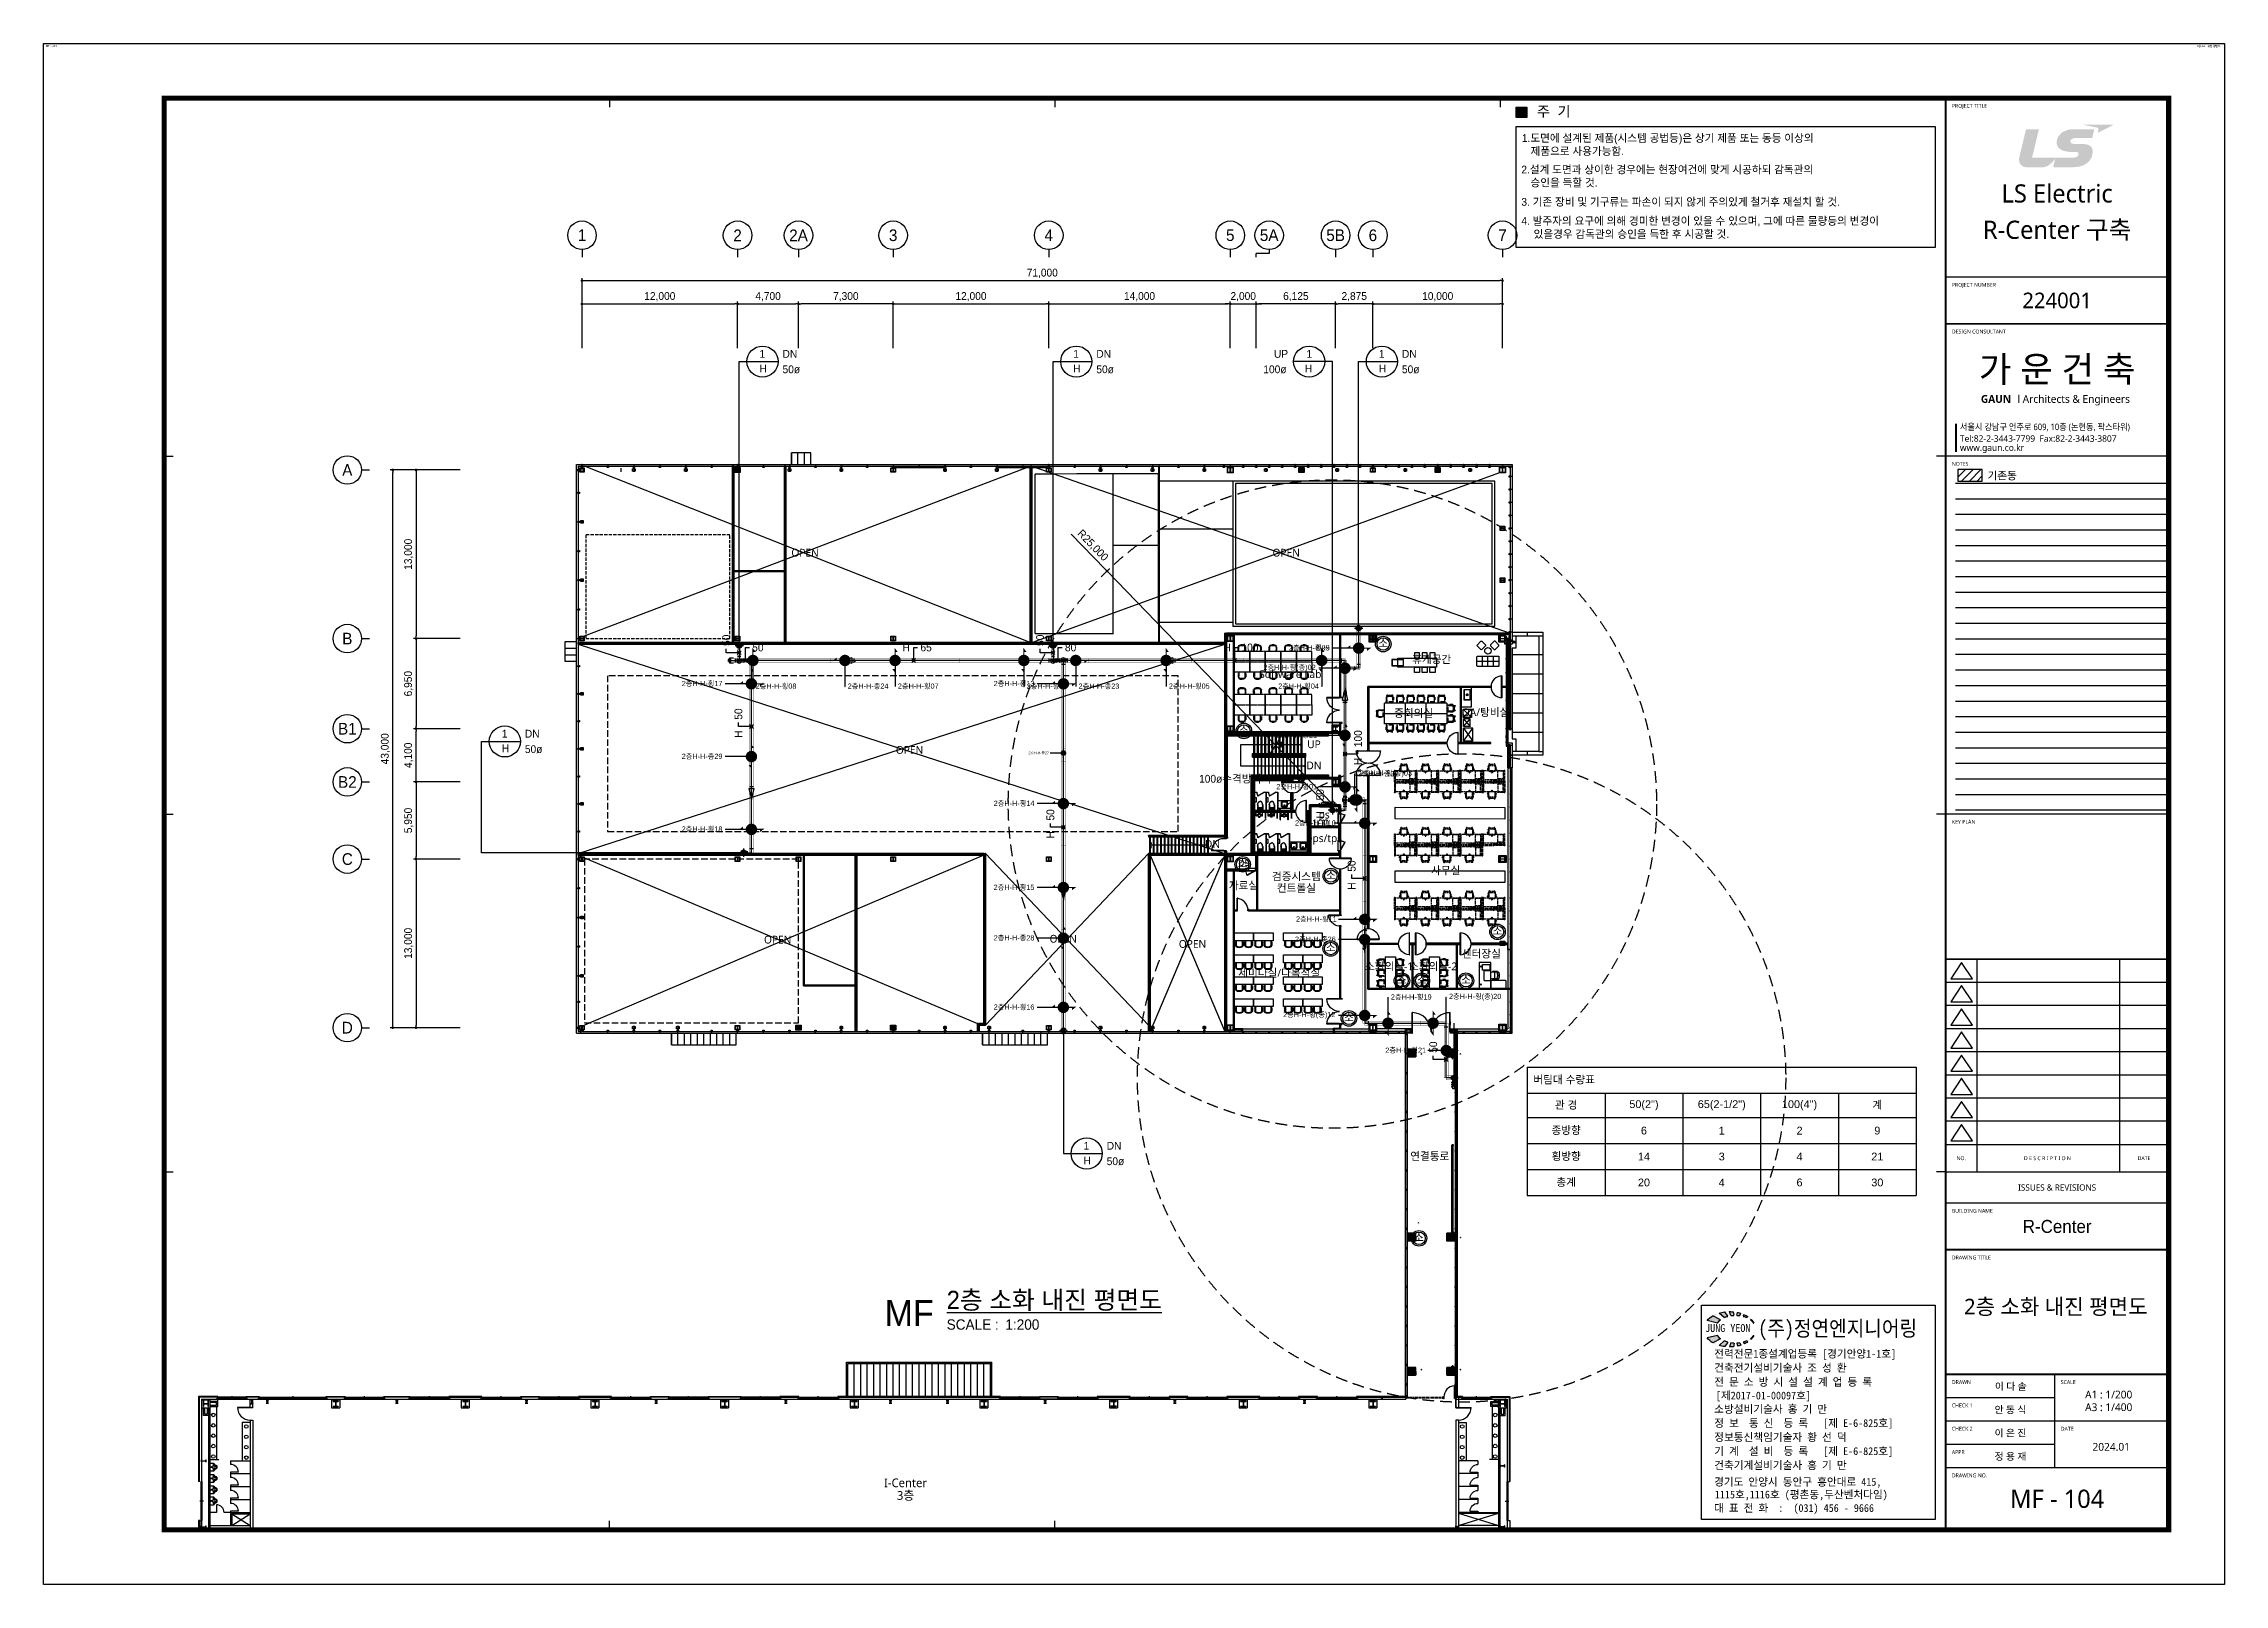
# Model space of a CAD drawing. Header units: millimetres. Extents: x 0 to 168200, y 0 to 118800.
import ezdxf
from ezdxf import colors
from ezdxf.entities.mleader import LeaderData, LeaderLine
from ezdxf.enums import TextEntityAlignment as Align
from ezdxf.math import Vec2, Vec3

# ---------------------------------------------------------------- set-up
doc = ezdxf.new("R2010")
doc.units = ezdxf.units.MM
doc.header["$LTSCALE"] = 200
for name, pattern in [('CEN-GAUN', [32.2, 30, -1, 0.2, -1]), ('CENTER', [50.8, 31.75, -6.35, 6.35, -6.35]), ('CONTINOUS', [0]), ('DASH', [0.35, 0.25, -0.1]), ('HID', [2.3, 1.5, -0.8]), ('HID2-GAUN', [3.75, 2.5, -1.25]), ('HIDDEN', [0.375, 0.25, -0.125]), ('HIDDEN2', [1, 0.5, -0.5]), ('HIDDENX2', [0.75, 0.5, -0.25])]:
    doc.linetypes.add(name, pattern=pattern)
doc.layers.get('DEFPOINTS').update_dxf_attribs({"color": 137})
for name, color, linetype in [('A-SCREW', 8, 'Continuous'), ('A3', 3, 'Continuous'), ('AA-WAXM-FRAM', 7, 'Continuous'), ('BACK', 8, 'Continuous'), ('CEN', 1, 'CEN-GAUN'), ('DIM', 7, 'Continuous'), ('FUR', 8, 'HIDDEN'), ('HAT', 8, 'Continuous'), ('HAT-INS', 251, 'Continuous'), ('Layer 1', 7, 'Continuous'), ('SF-(TUTUM_P) ZONE', 7, 'Continuous'), ('SF-(TUTUM_P) 블럭', 7, 'Continuous'), ('SYM', 6, 'Continuous'), ('TEXT', 2, 'Continuous'), ('TIT1', 3, 'Continuous'), ('XR-SHEET$0$TITLE', 7, 'Continuous'), ('XR-SHEET$0$XR-SHEET$0$SHT', 5, 'Continuous'), ('XR-SHEET$0$XR-SHEET$0$TEXT', 3, 'Continuous'), ('XR-SHEET$0$XREF-Form$0$SHT', 5, 'Continuous'), ('XR-SHEET$0$XREF-Form$0$TEXT', 3, 'Continuous'), ('XR-SHEET$0$XREF-Form$0$TXT', 3, 'Continuous'), ('XR-SHEET$1$SHT', 5, 'Continuous'), ('XR-SHEET$1$TEXT', 3, 'Continuous'), ('Z-하부구조체', 6, 'HIDDEN'), ('메탈판넬-2', 8, 'Continuous'), ('범례표-1', 3, 'Continuous'), ('소화', 1, 'Continuous'), ('투툼_버팀대_이름', 7, 'Continuous'), ('투툼_종방향버팀대', 7, 'Continuous'), ('투툼_횡(종)방향버팀대', 7, 'Continuous'), ('투툼_횡방향버팀대', 7, 'Continuous')]:
    doc.layers.add(name, color=color, linetype=linetype)
doc.layers.add('XR-SHEET$0$XREF-Form$0$TEMP', color=171, linetype='Continuous', plot=False)
doc.layers.add('숨김', color=1, linetype='Continuous', plot=False)
doc.styles.add('HSW', font='')
doc.styles.get("Standard").update_dxf_attribs({"font": ''})
doc.styles.add('TutumMLeaderTextStyle', font='', dxfattribs={"height": 200})
doc.styles.add('XR-SHEET$0$XR-SHEET$0$맑은고딕', font='')
doc.styles.add('XR-SHEET$0$XREF-Form$0$맑은고딕', font='')
doc.styles.add('XR-SHEET$0$XREF-Form$0$맑은고딕B', font='')
doc.styles.add('XR-SHEET$0$굴림체(옥산)', font='')
doc.styles.add('돋움', font='')
doc.styles.add('돋움체', font='')
doc.styles.add('스타일1', font='')
doc.styles.add('스타일2', font='')
doc.styles.get('HSW').set_extended_font_data('Gulim')
doc.styles.get('Standard').set_extended_font_data('Arial')
doc.styles.get('TutumMLeaderTextStyle').set_extended_font_data('Arial')
doc.styles.get('XR-SHEET$0$XR-SHEET$0$맑은고딕').set_extended_font_data('Malgun Gothic')
doc.styles.get('XR-SHEET$0$XREF-Form$0$맑은고딕').set_extended_font_data('Malgun Gothic')
doc.styles.get('XR-SHEET$0$XREF-Form$0$맑은고딕B').set_extended_font_data('Malgun Gothic', bold=True)
doc.styles.get('XR-SHEET$0$굴림체(옥산)').set_extended_font_data('GulimChe')
doc.styles.get('돋움').set_extended_font_data('Dotum')
doc.styles.get('돋움체').set_extended_font_data('DotumChe')
doc.styles.get('스타일1').set_extended_font_data('Malgun Gothic')
doc.styles.get('스타일2').set_extended_font_data('Malgun Gothic', bold=True)
doc.dimstyles.new('M-200', dxfattribs={"dimscale": 200, "dimtxt": 3, "dimasz": 1, "dimexe": 1, "dimexo": 1, "dimgap": 1, "dimtad": 1, "dimdec": 0, "dimdsep": 46, "dimlunit": 6, "dimtxsty": '돋움', "dimblk": 'DOT', "dimcen": 1, "dimclrd": 256, "dimclre": 256, "dimclrt": 256, "dimazin": 0, "dimtfac": 1, "dimtdec": 0, "dimtix": 1, "dimtmove": 2, "dimatfit": 3, "dimldrblk": 'DOT', "dimfxl": 1, "dimtolj": 1, "dimtzin": 1, "dimlwd": -1, "dimlwe": -1, "dimarcsym": 0})
pattern_1 = [(0, (0, 0), (0, 6.985), [5.08, -1.905]), (90, (0, 0), (-6.985, 4e-16), [5.08, -1.905])]
pattern_2 = [(90, (74925, 40990), (-500, 3e-14), [])]

msp = doc.modelspace()

# ---------------------------------------------------------------- texts
at = {"color": 0, "char_height": 600}
for s, insert, width, attachment_point in [('  버팀대 수량표', (114434.9, 38886.6), 83994, 4), ('관 경', (117431.9, 36936.6), 5994, 5), ('50(2")', (123431.9, 36936.6), 5994, 5), ('65(2-1/2")', (129431.9, 36936.6), 5994, 5), ('100(4")', (135431.9, 36936.6), 5994, 5), ('계', (141431.9, 36936.6), 5994, 5), ('종방향', (117431.9, 34986.6), 5994, 5), ('6', (123431.9, 34986.6), 5994, 5), ('1', (129431.9, 34986.6), 5994, 5), ('2', (135431.9, 34986.6), 5994, 5), ('9', (141431.9, 34986.6), 5994, 5), ('횡방향', (117431.9, 32986.6), 5994, 5), ('14', (123431.9, 32986.6), 5994, 5), ('3', (129431.9, 32986.6), 5994, 5), ('4', (135431.9, 32986.6), 5994, 5), ('21', (141431.9, 32986.6), 5994, 5), ('총계', (117431.9, 30986.6), 5994, 5), ('20', (123431.9, 30986.6), 5994, 5), ('4', (129431.9, 30986.6), 5994, 5), ('6', (135431.9, 30986.6), 5994, 5), ('30', (141431.9, 30986.6), 5994, 5)]:
    msp.add_mtext(s, dxfattribs=dict(at, insert=insert, width=width, attachment_point=attachment_point))
at = {"layer": 'BACK', "linetype": 'Continuous', "style": '스타일1'}
for p in [(58727.4, 79548.2), (95840.4, 79548.2), (66788.9, 64341.4), (56618.8, 49712.9), (78643.2, 49777.6), (88613.7, 49381.2)]:
    msp.add_text('OPEN', height=600, dxfattribs=at).set_placement(p, align=Align.MIDDLE_CENTER)
at = {"layer": 'BACK', "style": '스타일1'}
for s, p in [('휴게공간', (107059.5, 71323.3)), ('Software Lab', (96157.5, 70182.9)), ('중회의실', (105667.5, 67177.8)), ('OA/탕비실', (111219.1, 67244.3)), ('ps', (98768.6, 59353.3)), ('eps/tps', (98788, 57534.8)), ('ps', (92560.1, 55702.6)), ('자료실', (92543.2, 53885)), ('검증시스템', (96622.8, 54593)), ('컨트롤실', (96622.8, 53693.4)), ('사무실', (108146.4, 55046.5)), ('센터장실', (110891.5, 48625)), ('세미나실/다목적실', (95300.6, 47149.9)), ('소회의실-1', (103767.4, 47651.7)), ('소회의실-2', (107167.4, 47651.7)), ('연결통로', (106913.9, 33020.7))]:
    msp.add_text(s, height=600, dxfattribs=at).set_placement(p, align=Align.MIDDLE_CENTER)
for s, p in [('UP', (97980.6, 64476.2)), ('DN', (97980.6, 62844.4)), ('DN', (90155.6, 56786.1))]:
    msp.add_text(s, height=600, dxfattribs=at).set_placement(p, align=Align.CENTER)
at = {"layer": 'BACK', "style": '돋움'}
msp.add_attdef('5A', text='X', height=900, dxfattribs=at).set_placement((94525, 104025), align=Align.MIDDLE)
at = {"layer": 'SYM', "color": 6, "style": '돋움'}
msp.add_text('MF', height=2000, dxfattribs=at).set_placement((66757, 20915.3), align=Align.MIDDLE)
at = {"layer": 'SYM', "color": 3, "style": '돋움'}
for s, height, p in [('%%U2층 소화 내진 평면도', 1400, (69653.4, 21233.3)), ('SCALE :', 800, (69653.4, 19635.9)), ('1:200', 800, (74182.6, 19635.9))]:
    msp.add_text(s, height=height, dxfattribs=at).set_placement(p)
at = {"layer": 'TEXT', "style": '돋움'}
for s, p in [('1.도면에 설계된 제품(시스템 공법등)은 상기 제품 또는 동등 이상의', (114018.3, 111520.3)), ('2.설계 도면과 상이한 경우에는 현장여건에 맞게 시공하되 감독관의', (113976.5, 109090.7)), ('제품으로 사용가능함.', (114686.9, 110511.7)), ('승인을 득할 것.', (114682.6, 108082.5)), ('3. 기존 장비 및 기구류는 파손이 되지 않게 주의있게 철거후 재설치 할 것.', (113976.5, 106600.1)), ('4. 발주자의 요구에 의해 경미한 변경이 있을 수 있으며, 그에 따른 물량등의 변경이', (113976.5, 105128.7)), ('    있을경우 감독관의 승인을 득한 후 시공할 것.', (114049, 104117.8))]:
    msp.add_text(s, height=600, dxfattribs=at).set_placement(p, align=Align.MIDDLE_LEFT)
msp.add_text('기존동', height=600, dxfattribs=at).set_placement((149931.6, 85010.8), align=Align.BOTTOM_LEFT)
msp.add_text('R-Center', height=1000, dxfattribs=at).set_placement((155300, 27600), align=Align.MIDDLE_CENTER)
at = {"layer": 'TIT1', "insert": (115173, 113528.4), "char_height": 802.01, "attachment_point": 4, "style": 'HSW'}
msp.add_mtext('주  기', dxfattribs=at)
at = {"layer": '소화', "style": '돋움'}
for s, p in [('1', (55432, 94878.2)), ('1', (79634.8, 94878.2)), ('1', (97622.7, 94878.2)), ('1', (103205.6, 94878.2)), ('H', (55491.6, 93747.9)), ('H', (79694.3, 93747.9)), ('H', (97563.1, 93747.9)), ('H', (103265.2, 93747.9)), ('1', (35558.2, 65591.4)), ('H', (35617.7, 64461.1)), ('1', (80434.4, 33817.7)), ('H', (80493.9, 32687.4))]:
    msp.add_text(s, height=600, dxfattribs=at).set_placement(p, align=Align.MIDDLE)
for s, p in [('DN', (56993.1, 94878.2)), ('DN', (81195.8, 94878.2)), ('UP', (94895.8, 94878.2)), ('DN', (104766.7, 94878.2)), ('50ø', (56993.1, 93687.2)), ('50ø', (81195.8, 93687.2)), ('100ø', (94075.2, 93687.2)), ('50ø', (104766.7, 93687.2)), ('DN', (37119.2, 65591.4)), ('50ø', (37119.2, 64400.4)), ('DN', (81995.4, 33817.7)), ('50ø', (81995.4, 32626.7))]:
    msp.add_text(s, height=600, dxfattribs=at).set_placement(p, align=Align.MIDDLE_LEFT)
for s, p in [('50', (52947.7, 72358)), ('50', (77150.5, 72358)), ('50', (53888.5, 66668)), ('100', (101679.4, 64551.5)), ('50', (98755.2, 60447.1)), ('50', (77950.1, 58895)), ('50', (101190.1, 54951.1)), ('50', (107476.7, 40986.3))]:
    msp.add_text(s, height=600, rotation=90, dxfattribs=at).set_placement(p)
for s, p in [('50', (54654.6, 71941.7)), ('65', (67627.5, 71941.7)), ('80', (78773.5, 71941.7)), ('100', (92388.4, 71941.7)), ('소', (102943.4, 72270.8)), ('소', (92195.7, 65571.2)), ('100ø수격방지기', (89120.5, 61816.2)), ('100', (97830.4, 58383.9)), ('소', (92103.8, 55284.4)), ('소', (98905, 54378.8)), ('소', (111758.3, 50077.9)), ('소', (98890.6, 48797.5)), ('소', (104387.2, 46310.7)), ('소', (105920.1, 46310.7)), ('소', (109324.1, 46310.7)), ('소', (100299.2, 43404.1)), ('소', (105701.4, 26450.8))]:
    msp.add_text(s, height=600, dxfattribs=at).set_placement(p)
for p in [(66804.9, 71941.7), (91565.8, 71941.7)]:
    msp.add_text('H', height=600, dxfattribs=at).set_placement(p, align=Align.RIGHT)
for p in [(53888.5, 65845.4), (101679.4, 63728.9), (98755.2, 59624.5), (77950.1, 58072.4), (101190.1, 54128.5)]:
    msp.add_text('H', height=600, rotation=90, dxfattribs=at).set_placement(p, align=Align.RIGHT)
at = {"layer": '소화', "insert": (80901.4, 80090.7), "char_height": 600, "attachment_point": 5, "rotation": 314.053848, "style": '돋움'}
msp.add_mtext('\\A1;R25,000', dxfattribs=at)
at = {"layer": '숨김', "style": '돋움'}
msp.add_text('MF - 104', height=150, dxfattribs=at).set_placement((178.4, 118546.5))
at = {"layer": '숨김', "linetype": 'Continuous', "style": '돋움'}
msp.add_text('2층 소화 내진 평면도', height=150, dxfattribs=at).set_placement((166072, 118530.4))

# ---------------------------------------------------------------- blocks, each defined once
blk = doc.blocks.new('XR-SHEET$0$XREF-Form$0$xr-form$0$TITLE')
at = {"layer": 'XR-SHEET$0$XREF-Form$0$TXT', "color": 4, "style": 'XR-SHEET$0$XREF-Form$0$맑은고딕B'}
for tag, height, p in [('TITLE1', 6, (776, 116.69)), ('TITLE4', 6, (776, 111.7)), ('TITLE2', 6, (776, 107.09)), ('TITLE5', 6, (776, 102.09)), ('TITLE3', 6, (776, 97.38)), ('A0.00', 7, (775.56, 32.33))]:
    blk.add_attdef(tag, text='', height=height, dxfattribs=at).set_placement(p, align=Align.MIDDLE_CENTER)
at = {"layer": 'XR-SHEET$0$XREF-Form$0$TXT', "color": 3, "style": 'XR-SHEET$0$XREF-Form$0$맑은고딕'}
for tag, p in [('NAME-1', (752.37, 76.33)), ('NAME-2', (752.37, 67.33)), ('NAME-3', (752.37, 58.33)), ('NAME-4', (752.37, 49.33))]:
    blk.add_attdef(tag, text='', height=2.7, dxfattribs=at).set_placement(p, align=Align.MIDDLE_LEFT)
for tag, p in [('SCALE-A1', (796.39, 73.17)), ('SCALE-A3', (796.39, 68.31)), ('DATE', (797.36, 53.01))]:
    blk.add_attdef(tag, text='', height=3, dxfattribs=at).set_placement(p, align=Align.MIDDLE)
blk = doc.blocks.new('block 3')
at = {"true_color": 0xfa002d}
h = blk.add_hatch(color=240, dxfattribs=at)
h.dxf.hatch_style = 1
h.paths.add_polyline_path([(78.5, -138.2), (78.5, -138.2), (78.6, -138.2), (78.6, -138.2), (78.7, -138.1), (78.7, -138.1), (78.8, -138.1), (78.8, -138.1), (78.9, -138), (78.9, -138), (78.9, -138), (79, -138), (79, -138), (79.1, -137.9), (79.1, -137.9), (79.1, -137.9), (79.2, -137.9), (79.2, -137.9), (79.2, -137.8), (79.3, -137.8), (79.3, -137.8), (79.4, -137.8), (79.4, -137.8), (79.4, -137.8), (79.5, -137.7), (79.5, -137.7), (79.5, -137.7), (79.6, -137.7), (79.6, -137.7), (79.6, -137.7), (79.6, -137.6), (79.7, -137.6), (79.7, -137.6), (79.7, -137.6), (79.7, -137.6), (79.8, -137.6), (79.8, -137.6), (79.8, -137.6), (79.8, -137.5), (79.9, -137.5), (79.9, -137.5), (79.9, -137.5), (79.9, -137.5), (80, -137.5), (80, -137.5), (80, -137.5), (80, -137.5), (80, -137.4), (80, -137.4), (80.1, -137.4), (80.1, -137.4), (80.1, -137.4), (80.1, -137.4), (80.1, -137.4), (80.2, -137.4), (80.2, -137.4), (80.2, -137.4), (80.2, -137.4), (80.2, -137.4), (80.2, -137.4), (80.2, -137.4), (80.2, -137.4), (80.2, -137.4), (80.1, -137.4), (80.1, -137.4), (80.1, -137.4), (80.1, -137.4), (80.1, -137.4), (80.1, -137.4), (80.1, -137.4), (80.1, -137.4), (80.1, -137.4), (80.1, -137.4), (80.1, -137.4), (80.1, -137.4), (80.1, -137.4), (80.1, -137.4), (80, -137.4), (80, -137.4), (80, -137.4), (80, -137.4), (80, -137.4), (80, -137.4), (80, -137.4), (80, -137.4), (80, -137.4), (79.9, -137.4), (79.9, -137.4), (79.9, -137.4), (79.9, -137.4), (79.9, -137.4), (79.9, -137.4), (79.9, -137.4), (79.8, -137.4), (79.8, -137.4), (79.8, -137.4), (79.8, -137.4), (79.8, -137.4), (79.7, -137.4), (79.7, -137.4), (79.7, -137.4), (79.7, -137.4), (79.7, -137.4), (79.6, -137.4), (79.6, -137.4), (79.6, -137.4), (79.6, -137.4), (79.6, -137.4), (79.5, -137.4), (79.5, -137.4), (79.5, -137.4), (79.5, -137.4), (79.5, -137.4), (79.4, -137.4), (79.4, -137.4), (79.4, -137.4), (79.4, -137.4), (79.3, -137.4), (79.3, -137.4), (79.3, -137.4), (79.2, -137.4), (79.2, -137.4), (79.2, -137.4), (79.2, -137.4), (79.1, -137.4), (79.1, -137.4), (79.1, -137.4), (79.1, -137.4), (79, -137.4), (79, -137.4), (79, -137.4), (78.9, -137.4), (78.9, -137.4), (78.9, -137.4), (78.8, -137.4), (78.8, -137.4), (78.8, -137.4), (78.8, -137.4), (78.7, -137.4), (78.7, -137.4), (78.7, -137.4), (78.6, -137.4), (78.6, -137.4), (78.6, -137.4), (78.5, -137.4), (78.5, -137.4), (78.4, -137.4), (78.4, -137.4), (78.4, -137.4), (78.3, -137.4), (78.3, -137.4), (78.3, -137.4), (78.2, -137.4), (78.2, -137.4), (78.2, -137.4), (78.1, -137.4), (78.1, -137.4), (78, -137.4), (78, -137.4), (78, -137.4), (77.9, -137.4), (77.9, -137.4), (77.9, -137.4), (77.8, -137.4), (77.8, -137.4), (77.7, -137.4), (77.7, -137.4), (77.7, -137.4), (77.6, -137.4), (77.6, -137.4), (77.5, -137.4), (77.5, -137.4), (77.5, -137.4), (77.4, -137.4), (77.4, -137.4), (77.3, -137.4), (77.3, -137.4), (77.2, -137.4), (77.2, -137.4), (77.2, -137.4), (77.1, -137.4), (77.1, -137.4), (77, -137.4), (77, -137.4), (76.9, -137.4), (76.9, -137.4), (76.8, -137.4), (76.8, -137.4), (76.7, -137.4), (76.7, -137.4), (76.7, -137.4), (76.6, -137.4), (76.6, -137.4), (76.5, -137.4), (76.5, -137.4), (76.4, -137.4), (76.4, -137.4), (76.3, -137.4), (76.3, -137.4), (76.2, -137.4), (76.2, -137.4), (76.1, -137.4), (76.1, -137.4), (76, -137.4), (76, -137.4), (75.9, -137.4), (75.9, -137.4), (75.8, -137.4), (75.8, -137.4), (75.7, -137.4), (75.7, -137.4), (75.6, -137.4), (75.6, -137.4), (75.5, -137.4), (75.5, -137.4), (75.4, -137.4), (75.4, -137.4), (75.3, -137.4), (75.3, -137.4), (75.2, -137.4), (75.2, -137.4), (75.1, -137.4), (75.1, -137.4), (75, -137.4), (75, -137.4), (74.9, -137.4), (74.9, -137.4), (74.8, -137.4), (74.8, -137.4), (74.7, -137.4), (74.7, -137.4), (74.6, -137.4), (74.6, -137.4), (74.5, -137.4), (74.4, -137.4), (74.3, -137.4), (74.2, -137.4), (74.1, -137.4), (74, -137.4), (73.9, -137.4), (73.8, -137.4), (73.7, -137.4), (73.6, -137.4), (73.5, -137.4), (73.3, -137.4), (73.2, -137.4), (73.1, -137.4), (73, -137.4), (72.9, -137.4), (72.8, -137.4), (72.7, -137.4), (72.5, -137.4), (72.4, -137.4), (72.3, -137.4), (72.2, -137.4), (72.1, -137.4), (72, -137.4), (71.9, -137.4), (71.7, -137.4), (71.6, -137.4), (71.5, -137.4), (71.4, -137.4), (71.3, -137.4), (71, -137.4), (70.8, -137.4), (70.6, -137.4), (70.1, -137.4), (69.6, -137.4), (69.4, -137.4), (69.1, -137.4), (68.9, -137.4), (68.8, -137.4), (68.7, -137.4), (68.6, -137.4), (68.4, -137.4), (68.3, -137.4), (68.2, -137.4), (68.1, -137.4), (68, -137.4), (67.9, -137.4), (67.7, -137.4), (67.6, -137.4), (67.5, -137.4), (67.4, -137.4), (67.3, -137.4), (67.2, -137.4), (67.1, -137.4), (67, -137.4), (66.8, -137.4), (66.7, -137.4), (66.6, -137.4), (66.5, -137.4), (66.4, -137.4), (66.3, -137.4), (66.2, -137.4), (66.1, -137.4), (66, -137.4), (65.8, -137.4), (65.7, -137.4), (65.7, -137.4), (65.6, -137.4), (65.6, -137.4), (65.5, -137.4), (65.5, -137.4), (65.4, -137.4), (65.4, -137.4), (65.3, -137.4), (65.3, -137.4), (65.2, -137.4), (65.2, -137.4), (65.1, -137.4), (65, -137.4), (65, -137.4), (64.9, -137.4), (64.9, -137.4), (64.8, -137.4), (64.8, -137.4), (64.7, -137.4), (64.7, -137.4), (64.6, -137.4), (64.6, -137.4), (64.5, -137.4), (64.5, -137.4), (64.4, -137.4), (64.4, -137.4), (64.3, -137.4), (64.3, -137.4), (64.2, -137.4), (64.2, -137.4), (64.1, -137.4), (64.1, -137.4), (64, -137.4), (64, -137.4), (63.9, -137.4), (63.9, -137.4), (63.9, -137.4), (63.8, -137.4), (63.8, -137.4), (63.7, -137.4), (63.7, -137.4), (63.6, -137.4), (63.6, -137.4), (63.5, -137.4), (63.5, -137.4), (63.4, -137.4), (63.4, -137.4), (63.3, -137.4), (63.3, -137.4), (63.3, -137.4), (63.2, -137.4), (63.2, -137.4), (63.1, -137.4), (63.1, -137.4), (63, -137.4), (63, -137.4), (62.9, -137.4), (62.9, -137.4), (62.9, -137.4), (62.8, -137.4), (62.8, -137.4), (62.7, -137.4), (62.7, -137.4), (62.7, -137.4), (62.6, -137.4), (62.6, -137.4), (62.5, -137.4), (62.5, -137.4), (62.4, -137.4), (62.4, -137.4), (62.4, -137.4), (62.3, -137.4), (62.3, -137.4), (62.2, -137.4), (62.2, -137.4), (62.2, -137.4), (62.1, -137.4), (62.1, -137.4), (62.1, -137.4), (62, -137.4), (62, -137.4), (61.9, -137.4), (61.9, -137.4), (61.9, -137.4), (61.8, -137.4), (61.8, -137.4), (61.8, -137.4), (61.7, -137.4), (61.7, -137.4), (61.7, -137.4), (61.6, -137.4), (61.6, -137.4), (61.6, -137.4), (61.5, -137.4), (61.5, -137.4), (61.5, -137.4), (61.4, -137.4), (61.4, -137.4), (61.4, -137.4), (61.3, -137.4), (61.3, -137.4), (61.3, -137.4), (61.2, -137.4), (61.2, -137.4), (61.2, -137.4), (61.2, -137.4), (61.1, -137.4), (61.1, -137.4), (61.1, -137.4), (61, -137.4), (61, -137.4), (61, -137.4), (61, -137.4), (60.9, -137.4), (60.9, -137.4), (60.9, -137.4), (60.9, -137.4), (60.8, -137.4), (60.8, -137.4), (60.8, -137.4), (60.8, -137.4), (60.7, -137.4), (60.7, -137.4), (60.7, -137.4), (60.7, -137.4), (60.6, -137.4), (60.6, -137.4), (60.6, -137.4), (60.6, -137.4), (60.6, -137.4), (60.5, -137.4), (60.5, -137.4), (60.5, -137.4), (60.5, -137.4), (60.5, -137.4), (60.4, -137.4), (60.4, -137.4), (60.4, -137.4), (60.4, -137.4), (60.4, -137.4), (60.3, -137.4), (60.3, -137.4), (60.3, -137.4), (60.3, -137.4), (60.3, -137.4), (60.3, -137.4), (60.3, -137.4), (60.2, -137.4), (60.2, -137.4), (60.2, -137.4), (60.2, -137.4), (60.2, -137.4), (60.2, -137.4), (60.2, -137.4), (60.2, -137.4), (60.1, -137.4), (60.1, -137.4), (60.1, -137.4), (60.1, -137.4), (60, -137.4), (60, -137.4), (60, -137.4), (60, -137.4), (60, -137.4), (60, -137.4), (60, -137.4), (60, -137.4), (60, -137.4), (60, -137.4), (60.1, -137.4), (60.1, -137.4), (60.1, -137.4), (60.1, -137.4), (60.1, -137.4), (60.1, -137.4), (60.1, -137.4), (60.1, -137.4), (60.1, -137.4), (60.2, -137.4), (60.2, -137.4), (60.2, -137.4), (60.2, -137.4), (60.2, -137.4), (60.2, -137.4), (60.2, -137.4), (60.3, -137.4), (60.3, -137.4), (60.3, -137.4), (60.3, -137.4), (60.3, -137.4), (60.4, -137.4), (60.4, -137.4), (60.4, -137.5), (60.4, -137.5), (60.5, -137.5), (60.5, -137.5), (60.5, -137.5), (60.5, -137.5), (60.6, -137.5), (60.6, -137.5), (60.6, -137.5), (60.6, -137.5), (60.7, -137.5), (60.7, -137.5), (60.7, -137.5), (60.8, -137.5), (60.8, -137.5), (60.8, -137.5), (60.9, -137.5), (60.9, -137.6), (60.9, -137.6), (61, -137.6), (61, -137.6), (61, -137.6), (61.1, -137.6), (61.1, -137.6), (61.1, -137.6), (61.2, -137.6), (61.2, -137.6), (61.2, -137.6), (61.3, -137.6), (61.3, -137.6), (61.4, -137.6), (61.4, -137.7), (61.4, -137.7), (61.5, -137.7), (61.5, -137.7), (61.6, -137.7), (61.6, -137.7), (61.6, -137.7), (61.7, -137.7), (61.7, -137.7), (61.8, -137.7), (61.8, -137.7), (61.8, -137.7), (61.9, -137.8), (61.9, -137.8), (62, -137.8), (62, -137.8), (62.1, -137.8), (62.1, -137.8), (62.2, -137.8), (62.2, -137.8), (62.2, -137.8), (62.3, -137.8), (62.4, -137.9), (62.5, -137.9), (62.6, -137.9), (62.7, -137.9), (62.8, -137.9), (62.9, -138), (63, -138), (63.1, -138), (63.2, -138), (63.3, -138), (63.4, -138.1), (63.5, -138.1), (63.6, -138.1), (63.7, -138.1), (63.8, -138.2), (63.9, -138.2), (64.1, -138.2), (64.3, -138.2), (64.5, -138.3), (64.9, -138.4), (65.1, -138.4), (65.3, -138.5), (65.5, -138.5), (65.6, -138.5), (65.8, -138.5), (65.9, -138.6), (66, -138.6), (66.1, -138.6), (66.2, -138.6), (66.3, -138.6), (66.4, -138.7), (66.5, -138.7), (66.6, -138.7), (66.7, -138.7), (66.8, -138.7), (66.9, -138.8), (67, -138.8), (67.1, -138.8), (67.2, -138.8), (67.3, -138.8), (67.3, -138.9), (67.4, -138.9), (67.4, -138.9), (67.5, -138.9), (67.5, -138.9), (67.6, -138.9), (67.6, -138.9), (67.7, -138.9), (67.7, -138.9), (67.7, -138.9), (67.8, -139), (67.8, -139), (67.9, -139), (67.9, -139), (68, -139), (68, -139), (68, -139), (68.1, -139), (68.1, -139), (68.2, -139), (68.2, -139), (68.2, -139), (68.3, -139.1), (68.3, -139.1), (68.4, -139.1), (68.4, -139.1), (68.4, -139.1), (68.5, -139.1), (68.5, -139.1), (68.5, -139.1), (68.6, -139.1), (68.6, -139.1), (68.6, -139.1), (68.7, -139.1), (68.7, -139.1), (68.7, -139.1), (68.8, -139.2), (68.8, -139.2), (68.8, -139.2), (68.9, -139.2), (68.9, -139.2), (68.9, -139.2), (68.9, -139.2), (69, -139.2), (69, -139.2), (69, -139.2), (69.1, -139.2), (69.1, -139.2), (69.1, -139.2), (69.1, -139.2), (69.2, -139.2), (69.2, -139.2), (69.2, -139.2), (69.2, -139.2), (69.2, -139.3), (69.3, -139.3), (69.3, -139.3), (69.3, -139.3), (69.3, -139.3), (69.3, -139.3), (69.4, -139.3), (69.4, -139.3), (69.4, -139.3), (69.4, -139.3), (69.4, -139.3), (69.4, -139.3), (69.5, -139.3), (69.5, -139.3), (69.5, -139.3), (69.5, -139.3), (69.7, -139.3), (69.8, -139.4), (69.9, -139.4), (70, -139.5), (70.1, -139.5), (70.2, -139.6), (70.3, -139.8), (70.4, -139.9), (70.4, -140), (70.4, -140.1), (70.4, -140.2), (70.4, -140.3), (70.3, -140.4), (70.3, -140.5), (70.3, -140.5), (70.3, -140.5), (70.3, -140.6), (70.3, -140.7), (70.3, -140.8), (70.2, -140.8), (70.2, -140.9), (70.2, -141), (70.2, -141.1), (70.2, -141.2), (70.1, -141.4), (70.1, -141.6), (70, -141.8), (70, -141.9), (70, -141.9), (70, -142), (69.9, -142.1), (69.9, -142.2), (69.9, -142.3), (69.9, -142.3), (69.9, -142.4), (69.9, -142.4), (69.9, -142.5), (69.8, -142.5), (69.8, -142.5), (69.8, -142.6), (69.8, -142.6), (69.8, -142.6), (69.8, -142.7), (69.8, -142.7), (69.8, -142.7), (69.8, -142.7), (69.8, -142.7), (69.8, -142.7), (69.8, -142.7), (69.8, -142.7), (69.8, -142.7), (69.8, -142.7), (69.8, -142.7), (69.8, -142.7), (69.8, -142.7), (69.8, -142.7), (69.8, -142.7), (69.8, -142.7), (69.8, -142.7), (69.8, -142.7), (69.8, -142.7), (69.8, -142.7), (69.8, -142.7), (69.9, -142.7), (69.9, -142.7), (69.9, -142.7), (69.9, -142.7), (69.9, -142.7), (69.9, -142.7), (69.9, -142.7), (69.9, -142.6), (69.9, -142.6), (69.9, -142.6), (69.9, -142.6), (69.9, -142.6), (69.9, -142.6), (70, -142.6), (70, -142.6), (70, -142.6), (70, -142.6), (70, -142.6), (70.1, -142.6), (70.1, -142.6), (70.1, -142.5), (70.1, -142.5), (70.1, -142.5), (70.2, -142.5), (70.2, -142.5), (70.2, -142.5), (70.2, -142.5), (70.3, -142.5), (70.3, -142.4), (70.3, -142.4), (70.4, -142.4), (70.4, -142.4), (70.4, -142.4), (70.4, -142.4), (70.5, -142.3), (70.5, -142.3), (70.5, -142.3), (70.6, -142.3), (70.6, -142.3), (70.6, -142.3), (70.7, -142.2), (70.7, -142.2), (70.8, -142.2), (70.8, -142.2), (70.8, -142.2), (70.9, -142.1), (70.9, -142.1), (70.9, -142.1), (71, -142.1), (71, -142.1), (71.1, -142), (71.1, -142), (71.2, -142), (71.2, -142), (71.2, -142), (71.3, -141.9), (71.3, -141.9), (71.4, -141.9), (71.4, -141.9), (71.5, -141.8), (71.5, -141.8), (71.6, -141.8), (71.6, -141.8), (71.7, -141.7), (71.7, -141.7), (71.8, -141.7), (71.8, -141.7), (71.8, -141.6), (71.9, -141.6), (71.9, -141.6), (72, -141.6), (72.1, -141.5), (72.1, -141.5), (72.2, -141.5), (72.2, -141.5), (72.3, -141.4), (72.3, -141.4), (72.4, -141.4), (72.4, -141.4), (72.5, -141.3), (72.5, -141.3), (72.6, -141.3), (72.6, -141.2), (72.7, -141.2), (72.7, -141.2), (72.8, -141.2), (72.9, -141.1), (72.9, -141.1), (73, -141.1), (73, -141), (73.1, -141), (73.1, -141), (73.2, -141), (73.3, -140.9), (73.3, -140.9), (73.4, -140.8), (73.5, -140.8), (73.7, -140.7), (73.8, -140.7), (73.9, -140.6), (74, -140.5), (74.1, -140.5), (74.3, -140.4), (74.4, -140.3), (74.5, -140.3), (74.7, -140.2), (75, -140), (75.2, -139.9), (75.5, -139.8), (75.6, -139.7), (75.7, -139.7), (75.8, -139.6), (76, -139.5), (76.1, -139.5), (76.2, -139.4), (76.3, -139.4), (76.4, -139.3), (76.5, -139.2), (76.7, -139.2), (76.7, -139.1), (76.8, -139.1), (76.8, -139.1), (76.9, -139.1), (76.9, -139), (77, -139), (77.1, -139), (77.1, -138.9), (77.2, -138.9), (77.2, -138.9), (77.3, -138.9), (77.3, -138.8), (77.4, -138.8), (77.4, -138.8), (77.5, -138.7), (77.6, -138.7), (77.6, -138.7), (77.7, -138.7), (77.7, -138.6), (77.8, -138.6), (77.8, -138.6), (77.9, -138.6), (77.9, -138.5), (78, -138.5), (78, -138.5), (78.1, -138.4), (78.1, -138.4), (78.2, -138.4), (78.2, -138.4), (78.3, -138.3), (78.3, -138.3), (78.4, -138.3), (78.4, -138.3), (78.5, -138.3)])
at = {"true_color": 0x0a1e5a}
h = blk.add_hatch(color=158, dxfattribs=at)
h.dxf.hatch_style = 1
h.paths.add_polyline_path([(66.6, -155.7), (66.6, -155.5), (66.6, -155.4), (66.6, -155.3), (66.6, -155.2), (66.6, -155), (66.6, -154.9), (66.6, -154.8), (66.6, -154.7), (66.6, -154.6), (66.6, -154.6), (66.7, -154.5), (66.7, -154.4), (66.7, -154.4), (66.7, -154.3), (66.6, -154.2), (66.6, -154.2), (66.6, -154.1), (66.6, -154), (66.6, -154), (66.6, -153.9), (66.6, -153.8), (66.6, -153.8), (66.6, -153.7), (66.6, -153.6), (66.6, -153.6), (66.6, -153.5), (66.6, -153.5), (66.6, -153.4), (66.5, -153.3), (66.5, -153.3), (66.5, -153.2), (66.5, -153.1), (66.5, -153.1), (66.5, -153), (66.4, -153), (66.4, -152.9), (66.4, -152.8), (66.4, -152.8), (66.4, -152.7), (66.3, -152.7), (66.3, -152.6), (66.3, -152.6), (66.3, -152.5), (66.2, -152.5), (66.2, -152.4), (66.2, -152.3), (66.2, -152.3), (66.1, -152.2), (66.1, -152.2), (66.1, -152.1), (66, -152.1), (66, -152), (66, -152), (65.9, -151.9), (65.9, -151.9), (65.8, -151.8), (65.8, -151.8), (65.8, -151.7), (65.7, -151.7), (65.7, -151.6), (65.6, -151.6), (65.6, -151.5), (65.6, -151.5), (65.5, -151.5), (65.5, -151.4), (65.4, -151.4), (65.4, -151.3), (65.3, -151.3), (65.3, -151.2), (65.2, -151.2), (65.2, -151.2), (65.1, -151.1), (65.1, -151.1), (65, -151), (64.9, -151), (64.9, -151), (64.8, -150.9), (64.8, -150.9), (64.7, -150.9), (64.6, -150.8), (64.6, -150.8), (64.5, -150.7), (64.5, -150.7), (64.4, -150.7), (64.3, -150.6), (64.2, -150.6), (64.2, -150.6), (64.1, -150.6), (64, -150.5), (64, -150.5), (63.9, -150.5), (63.8, -150.4), (63.7, -150.4), (63.7, -150.4), (63.6, -150.3), (63.5, -150.3), (63.4, -150.3), (63.3, -150.3), (63.3, -150.2), (63.2, -150.2), (63.1, -150.2), (63, -150.2), (62.9, -150.2), (62.8, -150.1), (62.7, -150.1), (62.6, -150.1), (62.6, -150.1), (62.5, -150.1), (62.4, -150), (62.3, -150), (62.2, -150), (62.1, -150), (62, -150), (61.9, -150), (61.8, -149.9), (61.7, -149.9), (61.6, -149.9), (61.5, -149.9), (61.4, -149.9), (61.2, -149.9), (61.1, -149.9), (61, -149.9), (60.9, -149.9), (60.8, -149.8), (60.7, -149.8), (60.6, -149.8), (60.5, -149.8), (60.3, -149.8), (60.2, -149.8), (60.1, -149.8), (60, -149.8), (59.9, -149.8), (59.7, -149.8), (59.6, -149.8), (59.5, -149.8), (59.5, -149.8), (59.5, -149.8), (59.5, -149.8), (59.5, -149.8), (59.5, -149.8), (59.5, -149.8), (59.4, -149.8), (59.4, -149.8), (59.4, -149.8), (59.4, -149.8), (59.4, -149.8), (59.4, -149.8), (59.4, -149.8), (59.3, -149.8), (59.3, -149.8), (59.3, -149.8), (59.3, -149.8), (59.3, -149.8), (59.2, -149.8), (59.2, -149.8), (59.2, -149.8), (59.2, -149.8), (59.1, -149.8), (59.1, -149.8), (59.1, -149.8), (59, -149.8), (59, -149.8), (59, -149.8), (58.9, -149.8), (58.9, -149.8), (58.9, -149.8), (58.8, -149.8), (58.8, -149.8), (58.8, -149.8), (58.7, -149.8), (58.7, -149.8), (58.6, -149.8), (58.5, -149.8), (58.4, -149.8), (58.3, -149.8), (58.3, -149.8), (58.2, -149.8), (58.1, -149.8), (58, -149.8), (57.9, -149.8), (57.8, -149.8), (57.6, -149.8), (57.4, -149.8), (57.2, -149.8), (57, -149.8), (56.9, -149.8), (56.8, -149.8), (56.7, -149.8), (56.6, -149.8), (56.5, -149.8), (56.5, -149.8), (56.4, -149.8), (56.3, -149.8), (56.2, -149.8), (56.1, -149.8), (56.1, -149.8), (56, -149.8), (56, -149.8), (56, -149.8), (55.9, -149.8), (55.9, -149.8), (55.9, -149.8), (55.8, -149.8), (55.8, -149.8), (55.8, -149.8), (55.7, -149.8), (55.7, -149.8), (55.7, -149.8), (55.7, -149.8), (55.6, -149.8), (55.6, -149.8), (55.6, -149.8), (55.5, -149.8), (55.5, -149.8), (55.5, -149.8), (55.5, -149.8), (55.5, -149.8), (55.4, -149.8), (55.4, -149.8), (55.4, -149.8), (55.4, -149.8), (55.4, -149.8), (55.4, -149.8), (55.4, -149.8), (55.4, -149.8), (55.3, -149.8), (55.3, -149.8), (55.3, -149.8), (55.3, -149.8), (55.3, -149.8), (55.2, -149.8), (55, -149.8), (54.7, -149.8), (54.4, -149.7), (54.2, -149.7), (53.9, -149.6), (53.7, -149.6), (53.4, -149.5), (53.2, -149.4), (53, -149.3), (52.8, -149.1), (52.7, -149), (52.6, -148.9), (52.5, -148.8), (52.5, -148.7), (52.4, -148.5), (52.4, -148.4), (52.3, -148.2), (52.3, -148.1), (52.3, -147.9), (52.4, -147.7), (52.4, -147.6), (52.5, -147.4), (52.6, -147.3), (52.7, -147.1), (52.9, -147), (53, -146.8), (53.2, -146.7), (53.3, -146.6), (53.4, -146.6), (53.5, -146.5), (53.7, -146.4), (53.8, -146.3), (54, -146.3), (54.1, -146.2), (54.3, -146.2), (54.4, -146.1), (54.6, -146.1), (54.8, -146), (55, -146), (55.2, -145.9), (55.4, -145.9), (55.5, -145.9), (55.7, -145.9), (55.9, -145.9), (56.1, -145.9), (56.2, -145.9), (56.2, -145.9), (56.2, -145.9), (56.2, -145.9), (56.2, -145.9), (56.2, -145.9), (56.2, -145.9), (56.3, -145.9), (56.3, -145.9), (56.3, -145.9), (56.3, -145.9), (56.3, -145.9), (56.3, -145.9), (56.3, -145.9), (56.3, -145.9), (56.4, -145.9), (56.4, -145.9), (56.4, -145.9), (56.4, -145.9), (56.4, -145.9), (56.4, -145.9), (56.5, -145.9), (56.5, -145.9), (56.5, -145.9), (56.5, -145.9), (56.5, -145.9), (56.6, -145.9), (56.6, -145.9), (56.6, -145.9), (56.6, -145.9), (56.7, -145.9), (56.7, -145.9), (56.7, -145.9), (56.8, -145.9), (56.8, -145.9), (56.8, -145.9), (56.8, -145.9), (56.9, -145.9), (56.9, -145.9), (56.9, -145.9), (57, -145.9), (57, -145.9), (57, -145.9), (57.1, -145.9), (57.1, -145.9), (57.1, -145.9), (57.2, -145.9), (57.2, -145.9), (57.3, -145.9), (57.3, -145.9), (57.3, -145.9), (57.4, -145.9), (57.4, -145.9), (57.5, -145.9), (57.5, -145.9), (57.5, -145.9), (57.6, -145.9), (57.6, -145.9), (57.7, -145.9), (57.7, -145.9), (57.7, -145.9), (57.8, -145.9), (57.8, -145.9), (57.9, -145.9), (57.9, -145.9), (58, -145.9), (58, -145.9), (58.1, -145.9), (58.1, -145.9), (58.2, -145.9), (58.2, -145.9), (58.3, -145.9), (58.3, -145.9), (58.4, -145.9), (58.4, -145.9), (58.5, -145.9), (58.5, -145.9), (58.6, -145.9), (58.6, -145.9), (58.7, -145.9), (58.7, -145.9), (58.8, -145.9), (58.8, -145.9), (58.9, -145.9), (58.9, -145.9), (59, -145.9), (59, -145.9), (59.1, -145.9), (59.2, -145.9), (59.3, -145.9), (59.4, -145.9), (59.5, -145.9), (59.6, -145.9), (59.8, -145.9), (59.9, -145.9), (60, -145.9), (60.1, -145.9), (60.2, -145.9), (60.3, -145.9), (60.4, -145.9), (60.6, -145.9), (60.7, -145.9), (60.8, -145.9), (61, -145.9), (61.3, -145.9), (61.5, -145.9), (61.7, -145.9), (61.9, -145.9), (62, -145.9), (62.1, -145.9), (62.2, -145.9), (62.3, -145.9), (62.5, -145.9), (62.6, -145.9), (62.7, -145.9), (62.8, -145.9), (62.9, -145.9), (63, -145.9), (63.1, -145.9), (63.2, -145.9), (63.4, -145.9), (63.5, -145.9), (63.5, -145.9), (63.6, -145.9), (63.6, -145.9), (63.7, -145.9), (63.7, -145.9), (63.8, -145.9), (63.8, -145.9), (63.9, -145.9), (63.9, -145.9), (64, -145.9), (64, -145.9), (64.1, -145.9), (64.1, -145.9), (64.2, -145.9), (64.2, -145.9), (64.3, -145.9), (64.3, -145.9), (64.4, -145.9), (64.4, -145.9), (64.5, -145.9), (64.5, -145.9), (64.6, -145.9), (64.6, -145.9), (64.7, -145.9), (64.7, -145.9), (64.8, -145.9), (64.8, -145.9), (64.8, -145.9), (64.9, -145.9), (64.9, -145.9), (65, -145.9), (65, -145.9), (65.1, -145.9), (65.1, -145.9), (65.1, -145.9), (65.2, -145.9), (65.2, -145.9), (65.3, -145.9), (65.3, -145.9), (65.3, -145.9), (65.4, -145.9), (65.4, -145.9), (65.4, -145.9), (65.5, -145.9), (65.5, -145.9), (65.5, -145.9), (65.6, -145.9), (65.6, -145.9), (65.6, -145.9), (65.7, -145.9), (65.7, -145.9), (65.7, -145.9), (65.8, -145.9), (65.8, -145.9), (65.8, -145.9), (65.8, -145.9), (65.9, -145.9), (65.9, -145.9), (65.9, -145.9), (66, -145.9), (66, -145.9), (66, -145.9), (66, -145.9), (66, -145.9), (66.1, -145.9), (66.1, -145.9), (66.1, -145.9), (66.1, -145.9), (66.1, -145.9), (66.2, -145.9), (66.2, -145.9), (66.3, -145.9), (66.3, -145.9), (66.3, -145.9), (66.3, -145.9), (66.3, -145.9), (66.3, -145.9), (66.3, -145.8), (66.3, -145.8), (66.3, -145.8), (66.4, -145.8), (66.4, -145.8), (66.4, -145.8), (66.4, -145.8), (66.4, -145.8), (66.4, -145.7), (66.4, -145.7), (66.4, -145.7), (66.4, -145.7), (66.4, -145.7), (66.4, -145.7), (66.4, -145.6), (66.4, -145.6), (66.4, -145.6), (66.4, -145.6), (66.4, -145.5), (66.4, -145.5), (66.4, -145.5), (66.4, -145.5), (66.4, -145.4), (66.5, -145.4), (66.5, -145.4), (66.5, -145.3), (66.5, -145.3), (66.5, -145.2), (66.5, -145.2), (66.5, -145.1), (66.5, -145), (66.6, -144.9), (66.6, -144.9), (66.6, -144.8), (66.6, -144.7), (66.6, -144.6), (66.7, -144.5), (66.7, -144.5), (66.7, -144.4), (66.7, -144.3), (66.8, -144.2), (66.8, -144), (66.8, -143.8), (66.9, -143.6), (66.9, -143.4), (67, -143.3), (67, -143.2), (67, -143.1), (67.1, -143), (67.1, -142.9), (67.1, -142.8), (67.1, -142.7), (67.1, -142.6), (67.2, -142.6), (67.2, -142.5), (67.2, -142.4), (67.2, -142.3), (67.2, -142.2), (67.3, -142.2), (67.3, -142), (67.3, -142), (67.3, -141.9), (67.3, -141.9), (67.3, -141.8), (67.3, -141.8), (67.4, -141.8), (67.4, -141.7), (67.4, -141.7), (67.4, -141.7), (67.4, -141.7), (67.4, -141.7), (67.4, -141.6), (67.4, -141.6), (67.4, -141.6), (67.4, -141.6), (67.4, -141.5), (67.4, -141.4), (67.4, -141.3), (67.5, -141.3), (67.5, -141.2), (67.5, -141.1), (67.5, -141.1), (67.5, -141), (67.5, -140.9), (67.5, -140.9), (67.5, -140.8), (67.4, -140.8), (67.4, -140.7), (67.4, -140.7), (67.4, -140.7), (67.4, -140.6), (67.3, -140.6), (67.3, -140.6), (67.3, -140.5), (67.2, -140.5), (67.2, -140.5), (67.2, -140.5), (67.1, -140.4), (67.1, -140.4), (67, -140.4), (66.9, -140.4), (66.8, -140.4), (66.7, -140.4), (66.7, -140.4), (66.7, -140.4), (66.7, -140.4), (66.7, -140.4), (66.7, -140.4), (66.7, -140.4), (66.6, -140.4), (66.6, -140.4), (66.6, -140.4), (66.6, -140.4), (66.6, -140.4), (66.6, -140.4), (66.6, -140.4), (66.6, -140.4), (66.6, -140.4), (66.6, -140.4), (66.6, -140.4), (66.6, -140.4), (66.6, -140.4), (66.6, -140.4), (66.6, -140.4), (66.6, -140.4), (66.6, -140.4), (66.6, -140.4), (66.6, -140.4), (66.6, -140.4), (66.6, -140.4), (66.5, -140.4), (66.5, -140.4), (66.5, -140.4), (66.5, -140.4), (66.5, -140.4), (66.5, -140.4), (66.5, -140.4), (66.5, -140.4), (66.5, -140.4), (66.5, -140.4), (66.5, -140.4), (66.4, -140.4), (66.4, -140.4), (66.4, -140.4), (66.4, -140.4), (66.4, -140.4), (66.4, -140.4), (66.4, -140.4), (66.4, -140.4), (66.4, -140.4), (66.3, -140.4), (66.3, -140.4), (66.3, -140.4), (66.3, -140.4), (66.3, -140.4), (66.3, -140.4), (66.3, -140.4), (66.3, -140.4), (66.2, -140.4), (66.2, -140.4), (66.2, -140.4), (66.2, -140.4), (66.2, -140.4), (66.2, -140.4), (66.1, -140.4), (66.1, -140.4), (66.1, -140.4), (66, -140.4), (66, -140.4), (65.9, -140.4), (65.9, -140.4), (65.9, -140.4), (65.8, -140.4), (65.8, -140.4), (65.8, -140.4), (65.7, -140.4), (65.7, -140.4), (65.6, -140.4), (65.6, -140.4), (65.5, -140.4), (65.5, -140.4), (65.5, -140.4), (65.4, -140.4), (65.4, -140.4), (65.3, -140.4), (65.3, -140.4), (65.2, -140.4), (65.2, -140.4), (65.1, -140.4), (65.1, -140.4), (65, -140.4), (65, -140.4), (64.9, -140.4), (64.9, -140.4), (64.8, -140.4), (64.8, -140.4), (64.7, -140.4), (64.6, -140.4), (64.6, -140.4), (64.5, -140.4), (64.5, -140.4), (64.4, -140.4), (64.4, -140.4), (64.3, -140.4), (64.2, -140.4), (64.2, -140.4), (64.1, -140.4), (64.1, -140.4), (64, -140.4), (63.9, -140.4), (63.9, -140.4), (63.8, -140.4), (63.8, -140.4), (63.7, -140.4), (63.6, -140.4), (63.6, -140.4), (63.5, -140.4), (63.4, -140.4), (63.4, -140.4), (63.3, -140.4), (63.2, -140.4), (63.2, -140.4), (63.1, -140.4), (63, -140.4), (63, -140.4), (62.9, -140.4), (62.8, -140.4), (62.8, -140.4), (62.7, -140.4), (62.6, -140.4), (62.6, -140.4), (62.5, -140.4), (62.4, -140.4), (62.3, -140.4), (62.3, -140.4), (62.2, -140.4), (62.1, -140.4), (62, -140.4), (61.9, -140.4), (61.7, -140.4), (61.6, -140.4), (61.4, -140.4), (61.3, -140.4), (61.1, -140.4), (61, -140.4), (60.7, -140.4), (60.4, -140.4), (60.1, -140.4), (59.8, -140.4), (59.7, -140.4), (59.5, -140.4), (59.4, -140.4), (59.2, -140.4), (59.1, -140.4), (58.9, -140.4), (58.8, -140.4), (58.7, -140.4), (58.6, -140.4), (58.5, -140.4), (58.4, -140.4), (58.4, -140.4), (58.3, -140.4), (58.2, -140.4), (58.2, -140.4), (58.1, -140.4), (58, -140.4), (58, -140.4), (57.9, -140.4), (57.8, -140.4), (57.8, -140.4), (57.7, -140.4), (57.6, -140.4), (57.6, -140.4), (57.5, -140.4), (57.4, -140.4), (57.4, -140.4), (57.3, -140.4), (57.2, -140.4), (57.2, -140.4), (57.1, -140.4), (57, -140.4), (57, -140.4), (56.9, -140.4), (56.9, -140.4), (56.8, -140.4), (56.7, -140.4), (56.7, -140.4), (56.6, -140.4), (56.5, -140.4), (56.5, -140.4), (56.4, -140.4), (56.4, -140.4), (56.3, -140.4), (56.3, -140.4), (56.2, -140.4), (56.1, -140.4), (56.1, -140.4), (56, -140.4), (56, -140.4), (55.9, -140.4), (55.9, -140.4), (55.8, -140.4), (55.8, -140.4), (55.7, -140.4), (55.7, -140.4), (55.6, -140.4), (55.6, -140.4), (55.5, -140.4), (55.5, -140.4), (55.4, -140.4), (55.4, -140.4), (55.3, -140.4), (55.3, -140.4), (55.2, -140.4), (55.2, -140.4), (55.2, -140.4), (55.1, -140.4), (55.1, -140.4), (55, -140.4), (55, -140.4), (55, -140.4), (54.9, -140.4), (54.9, -140.4), (54.8, -140.4), (54.8, -140.4), (54.8, -140.4), (54.7, -140.4), (54.7, -140.4), (54.7, -140.4), (54.6, -140.4), (54.6, -140.4), (54.6, -140.4), (54.6, -140.4), (54.6, -140.4), (54.6, -140.4), (54.5, -140.4), (54.5, -140.4), (54.5, -140.4), (54.5, -140.4), (54.5, -140.4), (54.5, -140.4), (54.5, -140.4), (54.4, -140.4), (54.4, -140.4), (54.4, -140.4), (54.4, -140.4), (54.4, -140.4), (54.4, -140.4), (54.4, -140.4), (54.4, -140.4), (54.4, -140.4), (54.3, -140.4), (54.3, -140.4), (54.3, -140.4), (54.3, -140.4), (54.3, -140.4), (54.3, -140.4), (54.3, -140.4), (54.1, -140.4), (54.1, -140.4), (54, -140.4), (53.9, -140.4), (53.8, -140.4), (53.7, -140.4), (53.6, -140.4), (53.5, -140.4), (53.5, -140.4), (53.4, -140.4), (53.3, -140.4), (53.2, -140.4), (53.1, -140.4), (53.1, -140.4), (53, -140.4), (52.9, -140.4), (52.8, -140.4), (52.7, -140.4), (52.7, -140.4), (52.6, -140.5), (52.5, -140.5), (52.4, -140.5), (52.3, -140.5), (52.3, -140.5), (52.2, -140.5), (52.1, -140.5), (52, -140.5), (52, -140.5), (51.9, -140.5), (51.8, -140.6), (51.7, -140.6), (51.7, -140.6), (51.6, -140.6), (51.5, -140.6), (51.4, -140.6), (51.4, -140.6), (51.3, -140.6), (51.2, -140.7), (51.2, -140.7), (51.1, -140.7), (51, -140.7), (50.9, -140.7), (50.9, -140.7), (50.8, -140.8), (50.7, -140.8), (50.7, -140.8), (50.6, -140.8), (50.5, -140.8), (50.5, -140.8), (50.4, -140.9), (50.3, -140.9), (50.3, -140.9), (50.2, -140.9), (50.1, -140.9), (50.1, -141), (50, -141), (49.9, -141), (49.9, -141), (49.8, -141), (49.7, -141.1), (49.7, -141.1), (49.6, -141.1), (49.5, -141.1), (49.5, -141.2), (49.4, -141.2), (49.4, -141.2), (49.3, -141.2), (49.2, -141.3), (49.2, -141.3), (49.1, -141.3), (49.1, -141.3), (49, -141.4), (48.9, -141.4), (48.9, -141.4), (48.8, -141.4), (48.8, -141.5), (48.7, -141.5), (48.6, -141.5), (48.6, -141.6), (48.5, -141.6), (48.5, -141.6), (48.4, -141.7), (48.2, -141.7), (48.1, -141.8), (48, -141.8), (47.9, -141.9), (47.8, -142), (47.7, -142), (47.6, -142.1), (47.5, -142.2), (47.4, -142.2), (47.3, -142.3), (47.2, -142.4), (47.1, -142.4), (47, -142.5), (46.9, -142.6), (46.8, -142.6), (46.7, -142.7), (46.6, -142.8), (46.6, -142.9), (46.5, -142.9), (46.4, -143), (46.3, -143.1), (46.2, -143.2), (46.1, -143.2), (46.1, -143.3), (46, -143.4), (45.9, -143.5), (45.8, -143.6), (45.8, -143.6), (45.7, -143.7), (45.6, -143.8), (45.5, -143.9), (45.5, -144), (45.4, -144), (45.3, -144.1), (45.3, -144.2), (45.2, -144.3), (45.1, -144.4), (45.1, -144.5), (45, -144.5), (45, -144.6), (44.9, -144.7), (44.8, -144.8), (44.8, -144.9), (44.7, -145), (44.7, -145.1), (44.6, -145.1), (44.6, -145.2), (44.5, -145.3), (44.5, -145.4), (44.4, -145.5), (44.4, -145.6), (44.3, -145.7), (44.3, -145.8), (44.3, -145.9), (44.2, -145.9), (44.2, -146), (44.1, -146.1), (44.1, -146.2), (44.1, -146.3), (44, -146.4), (44, -146.5), (44, -146.6), (43.9, -146.7), (43.9, -146.7), (43.9, -146.8), (43.9, -146.9), (43.8, -147), (43.8, -147.1), (43.8, -147.2), (43.8, -147.3), (43.8, -147.4), (43.7, -147.4), (43.7, -147.5), (43.7, -147.6), (43.7, -147.7), (43.7, -147.8), (43.7, -147.9), (43.6, -148), (43.6, -148), (43.6, -148.1), (43.6, -148.2), (43.6, -148.3), (43.6, -148.4), (43.6, -148.5), (43.6, -148.5), (43.6, -148.6), (43.6, -148.7), (43.6, -148.8), (43.6, -148.9), (43.6, -149), (43.6, -149), (43.6, -149.1), (43.6, -149.2), (43.6, -149.3), (43.6, -149.3), (43.6, -149.4), (43.7, -149.5), (43.7, -149.6), (43.7, -149.7), (43.7, -149.7), (43.7, -149.8), (43.7, -149.9), (43.7, -150), (43.8, -150), (43.8, -150.1), (43.8, -150.2), (43.8, -150.3), (43.8, -150.3), (43.9, -150.4), (43.9, -150.5), (43.9, -150.6), (43.9, -150.6), (44, -150.7), (44, -150.8), (44, -150.9), (44, -150.9), (44.1, -151), (44.1, -151.1), (44.1, -151.1), (44.2, -151.2), (44.2, -151.3), (44.3, -151.3), (44.3, -151.4), (44.3, -151.5), (44.4, -151.5), (44.4, -151.6), (44.5, -151.7), (44.5, -151.7), (44.6, -151.8), (44.6, -151.9), (44.7, -151.9), (44.7, -152), (44.8, -152.1), (44.8, -152.1), (44.9, -152.2), (44.9, -152.2), (45, -152.3), (45, -152.4), (45.1, -152.4), (45.2, -152.5), (45.2, -152.5), (45.3, -152.6), (45.3, -152.7), (45.4, -152.7), (45.5, -152.8), (45.5, -152.8), (45.6, -152.9), (45.7, -152.9), (45.8, -153), (45.8, -153), (45.9, -153.1), (46, -153.1), (46.1, -153.2), (46.1, -153.2), (46.2, -153.3), (46.3, -153.3), (46.4, -153.4), (46.5, -153.4), (46.5, -153.5), (46.6, -153.5), (46.7, -153.6), (46.8, -153.6), (46.9, -153.7), (47, -153.7), (47.1, -153.7), (47.2, -153.8), (47.3, -153.8), (47.4, -153.9), (47.5, -153.9), (47.6, -153.9), (47.7, -154), (47.8, -154), (47.9, -154.1), (48, -154.1), (48.1, -154.1), (48.2, -154.2), (48.3, -154.2), (48.4, -154.2), (48.5, -154.3), (48.7, -154.3), (48.8, -154.3), (48.9, -154.4), (49, -154.4), (49.1, -154.4), (49.2, -154.4), (49.4, -154.5), (49.5, -154.5), (49.6, -154.5), (49.8, -154.5), (49.9, -154.6), (50, -154.6), (50.1, -154.6), (50.3, -154.6), (50.3, -154.6), (50.4, -154.6), (50.5, -154.7), (50.6, -154.7), (50.6, -154.7), (50.7, -154.7), (50.8, -154.7), (50.8, -154.7), (50.9, -154.7), (51, -154.7), (51, -154.7), (51.1, -154.7), (51.2, -154.7), (51.3, -154.7), (51.3, -154.8), (51.4, -154.8), (51.5, -154.8), (51.6, -154.8), (51.6, -154.8), (51.7, -154.8), (51.8, -154.8), (51.9, -154.8), (51.9, -154.8), (52, -154.8), (52.1, -154.8), (52.2, -154.8), (52.2, -154.8), (52.3, -154.8), (52.4, -154.8), (52.5, -154.8), (52.6, -154.8), (52.6, -154.8), (52.7, -154.8), (52.8, -154.8), (52.9, -154.8), (53, -154.8), (53, -154.8), (53.1, -154.9), (53.2, -154.9), (53.3, -154.9), (53.4, -154.9), (53.4, -154.9), (53.5, -154.9), (53.6, -154.9), (53.6, -154.9), (53.6, -154.9), (53.6, -154.9), (53.6, -154.9), (53.7, -154.9), (53.7, -154.9), (53.7, -154.9), (53.8, -154.9), (53.8, -154.9), (53.8, -154.9), (53.9, -154.9), (54, -154.9), (54, -154.9), (54.1, -154.9), (54.2, -154.9), (54.4, -154.9), (54.5, -154.9), (54.6, -154.9), (54.7, -154.9), (54.8, -154.9), (54.8, -154.9), (54.9, -154.9), (54.9, -154.9), (55, -154.9), (55, -154.9), (55, -154.9), (55.3, -154.9), (55.6, -154.9), (55.9, -154.9), (56.1, -154.9), (56.3, -154.9), (56.5, -155), (56.7, -155), (56.9, -155.1), (57, -155.2), (57.2, -155.2), (57.3, -155.4), (57.4, -155.5), (57.5, -155.6), (57.5, -155.7), (57.6, -155.9), (57.6, -156.1), (57.6, -156.3), (57.6, -156.5), (57.5, -156.8), (57.4, -157), (57.2, -157.3), (57.1, -157.5), (56.9, -157.7), (56.8, -157.8), (56.6, -157.9), (56.5, -158), (56.4, -158), (56.2, -158.1), (56.1, -158.2), (55.9, -158.2), (55.7, -158.3), (55.5, -158.3), (55.4, -158.4), (55.2, -158.4), (55.1, -158.4), (54.9, -158.5), (54.7, -158.5), (54.6, -158.5), (54.4, -158.5), (54.3, -158.5), (54.1, -158.5), (53.9, -158.5), (53.8, -158.5), (53.6, -158.5), (53.4, -158.6), (53.2, -158.6), (53, -158.6), (52.8, -158.6), (52.7, -158.6), (52.5, -158.6), (52.4, -158.6), (52.2, -158.6), (52.1, -158.6), (51.9, -158.6), (51.7, -158.6), (51.5, -158.6), (51.3, -158.6), (51.2, -158.6), (51.1, -158.6), (51, -158.6), (50.9, -158.6), (50.8, -158.6), (50.7, -158.6), (50.6, -158.6), (50.5, -158.6), (50.4, -158.6), (50.4, -158.6), (50.4, -158.6), (50.4, -158.6), (50.4, -158.6), (50.4, -158.6), (50.4, -158.6), (50.4, -158.6), (50.4, -158.6), (50.4, -158.6), (50.4, -158.6), (50.4, -158.6), (50.4, -158.6), (50.4, -158.6), (50.4, -158.6), (50.4, -158.6), (50.4, -158.6), (50.4, -158.6), (50.4, -158.6), (50.4, -158.6), (50.4, -158.6), (50.4, -158.6), (50.3, -158.6), (50.3, -158.6), (50.3, -158.6), (50.3, -158.6), (50.3, -158.6), (50.3, -158.6), (50.3, -158.6), (50.3, -158.6), (50.3, -158.6), (50.3, -158.6), (50.3, -158.6), (50.3, -158.6), (50.3, -158.6), (50.3, -158.6), (50.2, -158.6), (50.2, -158.6), (50.2, -158.6), (50.2, -158.6), (50.2, -158.6), (50.2, -158.6), (50.2, -158.6), (50.2, -158.6), (50.1, -158.6), (50.1, -158.6), (50.1, -158.6), (50.1, -158.6), (50.1, -158.6), (50.1, -158.6), (50, -158.6), (50, -158.6), (50, -158.6), (50, -158.6), (50, -158.6), (49.9, -158.6), (49.9, -158.6), (49.9, -158.6), (49.9, -158.6), (49.9, -158.6), (49.8, -158.6), (49.8, -158.6), (49.8, -158.6), (49.8, -158.6), (49.8, -158.6), (49.7, -158.6), (49.7, -158.6), (49.7, -158.6), (49.7, -158.6), (49.6, -158.6), (49.6, -158.6), (49.6, -158.6), (49.6, -158.6), (49.5, -158.6), (49.5, -158.6), (49.5, -158.6), (49.4, -158.6), (49.4, -158.6), (49.4, -158.6), (49.4, -158.6), (49.3, -158.6), (49.3, -158.6), (49.3, -158.6), (49.2, -158.6), (49.2, -158.6), (49.2, -158.6), (49.1, -158.6), (49.1, -158.6), (49.1, -158.6), (49, -158.6), (49, -158.6), (49, -158.6), (48.9, -158.6), (48.9, -158.6), (48.9, -158.6), (48.8, -158.6), (48.8, -158.6), (48.8, -158.6), (48.7, -158.6), (48.7, -158.6), (48.6, -158.6), (48.6, -158.6), (48.6, -158.6), (48.5, -158.6), (48.5, -158.6), (48.5, -158.6), (48.4, -158.6), (48.4, -158.6), (48.3, -158.6), (48.3, -158.6), (48.3, -158.6), (48.2, -158.6), (48.2, -158.6), (48.1, -158.6), (48.1, -158.6), (48.1, -158.6), (48, -158.6), (48, -158.6), (47.9, -158.6), (47.9, -158.6), (47.8, -158.6), (47.8, -158.6), (47.7, -158.6), (47.7, -158.6), (47.7, -158.6), (47.6, -158.6), (47.6, -158.6), (47.5, -158.6), (47.5, -158.6), (47.4, -158.6), (47.4, -158.6), (47.3, -158.6), (47.3, -158.6), (47.2, -158.6), (47.2, -158.6), (47.1, -158.6), (47.1, -158.6), (47.1, -158.6), (47, -158.6), (47, -158.6), (46.9, -158.6), (46.9, -158.6), (46.8, -158.6), (46.8, -158.6), (46.7, -158.6), (46.7, -158.6), (46.6, -158.6), (46.6, -158.6), (46.5, -158.6), (46.5, -158.6), (46.4, -158.6), (46.3, -158.6), (46.3, -158.6), (46.2, -158.6), (46.2, -158.6), (46.1, -158.6), (46.1, -158.6), (46, -158.6), (46, -158.6), (45.9, -158.6), (45.9, -158.6), (45.8, -158.6), (45.8, -158.6), (45.7, -158.6), (45.7, -158.6), (45.6, -158.6), (45.5, -158.6), (45.5, -158.6), (45.4, -158.6), (45.4, -158.6), (45.3, -158.6), (45.3, -158.6), (45.2, -158.6), (45.2, -158.6), (45.1, -158.6), (45, -158.6), (45, -158.6), (44.9, -158.6), (44.9, -158.6), (44.8, -158.6), (44.7, -158.6), (44.7, -158.6), (44.6, -158.6), (44.6, -158.6), (44.5, -158.6), (44.5, -158.6), (44.4, -158.6), (44.3, -158.6), (44.3, -158.6), (44.2, -158.6), (44.2, -158.6), (44.1, -158.6), (44, -158.6), (44, -158.6), (43.9, -158.6), (43.9, -158.6), (43.8, -158.6), (43.7, -158.6), (43.7, -158.6), (43.6, -158.6), (43.6, -158.6), (43.5, -158.6), (43.4, -158.6), (43.4, -158.6), (43.3, -158.6), (43.2, -158.6), (43.2, -158.6), (43.1, -158.6), (43.1, -158.6), (43, -158.6), (42.9, -158.6), (42.7, -158.6), (42.6, -158.6), (42.5, -158.6), (42.4, -158.6), (42.2, -158.6), (42.1, -158.6), (42, -158.6), (41.9, -158.6), (41.7, -158.6), (41.6, -158.6), (41.5, -158.6), (41.3, -158.6), (41.2, -158.6), (41.1, -158.6), (40.9, -158.6), (40.8, -158.6), (40.7, -158.6), (40.6, -158.6), (40.4, -158.6), (40.3, -158.6), (40.2, -158.6), (39.9, -158.6), (39.6, -158.6), (39.4, -158.6), (39.1, -158.6), (38.8, -158.6), (38.6, -158.6), (38.3, -158.6), (38.1, -158.6), (37.9, -158.6), (37.8, -158.6), (37.7, -158.6), (37.5, -158.6), (37.4, -158.6), (37.3, -158.6), (37.1, -158.6), (37, -158.6), (36.9, -158.6), (36.7, -158.6), (36.6, -158.6), (36.5, -158.6), (36.4, -158.6), (36.2, -158.6), (36.1, -158.6), (36, -158.6), (35.8, -158.6), (35.7, -158.6), (35.6, -158.6), (35.5, -158.6), (35.3, -158.6), (35.2, -158.6), (35.2, -158.6), (35.1, -158.6), (35, -158.6), (35, -158.6), (34.9, -158.6), (34.8, -158.6), (34.8, -158.6), (34.7, -158.6), (34.7, -158.6), (34.6, -158.6), (34.5, -158.6), (34.5, -158.6), (34.4, -158.6), (34.4, -158.6), (34.3, -158.6), (34.2, -158.6), (34.2, -158.6), (34.1, -158.6), (34.1, -158.6), (34, -158.6), (33.9, -158.6), (33.9, -158.6), (33.8, -158.6), (33.8, -158.6), (33.7, -158.6), (33.6, -158.6), (33.6, -158.6), (33.5, -158.6), (33.5, -158.6), (33.4, -158.6), (33.4, -158.6), (33.3, -158.6), (33.2, -158.6), (33.2, -158.6), (33.1, -158.6), (33.1, -158.6), (33, -158.6), (33, -158.6), (32.9, -158.6), (32.8, -158.6), (32.8, -158.6), (32.7, -158.6), (32.7, -158.6), (32.6, -158.6), (32.6, -158.6), (32.5, -158.6), (32.5, -158.6), (32.4, -158.6), (32.3, -158.6), (32.3, -158.6), (32.2, -158.6), (32.2, -158.6), (32.1, -158.6), (32.1, -158.6), (32, -158.6), (32, -158.6), (31.9, -158.6), (31.9, -158.6), (31.8, -158.6), (31.8, -158.6), (31.7, -158.6), (31.7, -158.6), (31.6, -158.6), (31.6, -158.6), (31.5, -158.6), (31.5, -158.6), (31.4, -158.6), (31.4, -158.6), (31.3, -158.6), (31.3, -158.6), (31.2, -158.6), (31.2, -158.6), (31.1, -158.6), (31.1, -158.6), (31, -158.6), (31, -158.6), (30.9, -158.6), (30.9, -158.6), (30.8, -158.6), (30.8, -158.6), (30.7, -158.6), (30.7, -158.6), (30.6, -158.6), (30.6, -158.6), (30.6, -158.6), (30.5, -158.6), (30.5, -158.6), (30.4, -158.6), (30.4, -158.6), (30.3, -158.6), (30.3, -158.6), (30.2, -158.6), (30.2, -158.6), (30.2, -158.6), (30.1, -158.6), (30.1, -158.6), (30, -158.6), (30, -158.6), (30, -158.6), (29.9, -158.6), (29.9, -158.6), (29.8, -158.6), (29.8, -158.6), (29.8, -158.6), (29.7, -158.6), (29.7, -158.6), (29.6, -158.6), (29.6, -158.6), (29.6, -158.6), (29.5, -158.6), (29.5, -158.6), (29.5, -158.6), (29.4, -158.6), (29.4, -158.6), (29.4, -158.6), (29.3, -158.6), (29.3, -158.6), (29.2, -158.6), (29.2, -158.6), (29.2, -158.6), (29.1, -158.6), (29.1, -158.6), (29.1, -158.6), (29, -158.6), (29, -158.6), (29, -158.6), (29, -158.6), (28.9, -158.6), (28.9, -158.6), (28.9, -158.6), (28.8, -158.6), (28.8, -158.6), (28.8, -158.6), (28.7, -158.6), (28.7, -158.6), (28.7, -158.6), (28.7, -158.6), (28.6, -158.6), (28.6, -158.6), (28.6, -158.6), (28.6, -158.6), (28.5, -158.6), (28.5, -158.6), (28.5, -158.6), (28.5, -158.6), (28.4, -158.6), (28.4, -158.6), (28.4, -158.6), (28.4, -158.6), (28.3, -158.6), (28.3, -158.6), (28.3, -158.6), (28.3, -158.6), (28.3, -158.6), (28.2, -158.6), (28.2, -158.6), (28.2, -158.6), (28.2, -158.6), (28.2, -158.6), (28.2, -158.6), (28.1, -158.6), (28.1, -158.6), (28.1, -158.6), (28.1, -158.6), (28.1, -158.6), (28.1, -158.6), (28, -158.6), (28, -158.6), (28, -158.6), (28, -158.6), (28, -158.6), (28, -158.6), (28, -158.6), (28, -158.6), (27.9, -158.6), (27.9, -158.6), (27.9, -158.6), (27.9, -158.6), (27.9, -158.6), (27.9, -158.6), (27.9, -158.6), (27.9, -158.6), (27.9, -158.6), (27.9, -158.6), (27.9, -158.6), (27.9, -158.6), (27.9, -158.6), (27.9, -158.6), (27.9, -158.6), (27.9, -158.6), (27.9, -158.6), (27.9, -158.6), (27.9, -158.6), (27.9, -158.6), (27.8, -158.6), (27.8, -158.6), (27.8, -158.6), (27.8, -158.6), (27.8, -158.6), (27.8, -158.6), (27.8, -158.6), (27.8, -158.6), (27.8, -158.6), (27.8, -158.6), (27.8, -158.6), (27.8, -158.6), (27.8, -158.6), (27.8, -158.6), (27.8, -158.6), (27.8, -158.6), (27.8, -158.6), (27.8, -158.6), (27.8, -158.6), (27.8, -158.6), (27.8, -158.6), (27.8, -158.6), (27.8, -158.6), (27.8, -158.6), (27.8, -158.6), (27.8, -158.6), (27.8, -158.6), (27.8, -158.6), (27.8, -158.5), (27.8, -158.5), (27.8, -158.5), (27.9, -158.5), (27.9, -158.5), (27.9, -158.5), (27.9, -158.5), (27.9, -158.5), (27.9, -158.5), (27.9, -158.5), (27.9, -158.5), (27.9, -158.5), (27.9, -158.4), (27.9, -158.4), (27.9, -158.4), (27.9, -158.4), (27.9, -158.4), (27.9, -158.4), (27.9, -158.4), (27.9, -158.4), (27.9, -158.4), (27.9, -158.3), (27.9, -158.3), (27.9, -158.3), (27.9, -158.3), (27.9, -158.3), (27.9, -158.3), (27.9, -158.3), (27.9, -158.2), (27.9, -158.2), (27.9, -158.2), (27.9, -158.2), (27.9, -158.2), (27.9, -158.2), (27.9, -158.1), (27.9, -158.1), (28, -158.1), (28, -158.1), (28, -158.1), (28, -158), (28, -158), (28, -158), (28, -158), (28, -158), (28, -157.9), (28, -157.9), (28, -157.9), (28, -157.9), (28, -157.8), (28, -157.8), (28, -157.8), (28, -157.8), (28, -157.8), (28, -157.7), (28, -157.7), (28.1, -157.7), (28.1, -157.7), (28.1, -157.6), (28.1, -157.6), (28.1, -157.6), (28.1, -157.6), (28.1, -157.5), (28.1, -157.5), (28.1, -157.5), (28.1, -157.4), (28.1, -157.4), (28.1, -157.4), (28.1, -157.4), (28.1, -157.3), (28.1, -157.3), (28.1, -157.3), (28.2, -157.2), (28.2, -157.2), (28.2, -157.2), (28.2, -157.2), (28.2, -157.1), (28.2, -157.1), (28.2, -157.1), (28.2, -157), (28.2, -157), (28.2, -157), (28.2, -156.9), (28.2, -156.9), (28.2, -156.9), (28.3, -156.8), (28.3, -156.8), (28.3, -156.8), (28.3, -156.7), (28.3, -156.7), (28.3, -156.7), (28.3, -156.6), (28.3, -156.6), (28.3, -156.6), (28.3, -156.5), (28.3, -156.5), (28.3, -156.5), (28.4, -156.4), (28.4, -156.4), (28.4, -156.4), (28.4, -156.3), (28.4, -156.3), (28.4, -156.2), (28.4, -156.2), (28.4, -156.2), (28.4, -156.1), (28.4, -156.1), (28.4, -156.1), (28.5, -156), (28.5, -156), (28.5, -155.9), (28.5, -155.9), (28.5, -155.9), (28.5, -155.8), (28.5, -155.8), (28.5, -155.7), (28.5, -155.7), (28.5, -155.7), (28.5, -155.6), (28.6, -155.6), (28.6, -155.5), (28.6, -155.5), (28.6, -155.5), (28.6, -155.4), (28.6, -155.4), (28.6, -155.3), (28.6, -155.3), (28.6, -155.2), (28.6, -155.2), (28.7, -155.2), (28.7, -155.1), (28.7, -155.1), (28.7, -155), (28.7, -155), (28.7, -154.9), (28.7, -154.9), (28.7, -154.9), (28.7, -154.8), (28.7, -154.8), (28.8, -154.7), (28.8, -154.7), (28.8, -154.6), (28.8, -154.6), (28.8, -154.5), (28.8, -154.5), (28.8, -154.5), (28.8, -154.4), (28.8, -154.4), (28.9, -154.3), (28.9, -154.3), (28.9, -154.2), (28.9, -154.2), (28.9, -154.1), (28.9, -154.1), (28.9, -154), (28.9, -154), (29, -153.9), (29, -153.8), (29, -153.7), (29, -153.6), (29, -153.5), (29.1, -153.4), (29.1, -153.3), (29.1, -153.2), (29.1, -153.1), (29.2, -153), (29.2, -152.9), (29.2, -152.8), (29.2, -152.7), (29.3, -152.6), (29.3, -152.5), (29.3, -152.4), (29.3, -152.3), (29.4, -152.2), (29.4, -152.1), (29.4, -152), (29.4, -151.9), (29.5, -151.8), (29.5, -151.7), (29.5, -151.6), (29.5, -151.5), (29.6, -151.4), (29.6, -151.3), (29.6, -151.2), (29.6, -151.1), (29.7, -151), (29.7, -150.9), (29.7, -150.8), (29.8, -150.6), (29.8, -150.3), (29.9, -150.1), (29.9, -149.9), (30, -149.5), (30.1, -149.1), (30.2, -148.9), (30.2, -148.6), (30.3, -148.4), (30.3, -148.2), (30.3, -148.1), (30.4, -148), (30.4, -147.9), (30.4, -147.8), (30.4, -147.7), (30.5, -147.6), (30.5, -147.5), (30.5, -147.4), (30.5, -147.3), (30.6, -147.2), (30.6, -147.1), (30.6, -147), (30.6, -146.9), (30.7, -146.8), (30.7, -146.7), (30.7, -146.6), (30.7, -146.5), (30.8, -146.4), (30.8, -146.3), (30.8, -146.2), (30.8, -146.1), (30.9, -146), (30.9, -145.9), (30.9, -145.8), (30.9, -145.7), (31, -145.6), (31, -145.5), (31, -145.4), (31, -145.3), (31, -145.2), (31.1, -145.1), (31.1, -145), (31.1, -144.9), (31.1, -144.9), (31.1, -144.8), (31.1, -144.8), (31.1, -144.8), (31.2, -144.7), (31.2, -144.7), (31.2, -144.6), (31.2, -144.6), (31.2, -144.5), (31.2, -144.5), (31.2, -144.4), (31.2, -144.4), (31.2, -144.3), (31.3, -144.3), (31.3, -144.3), (31.3, -144.2), (31.3, -144.2), (31.3, -144.1), (31.3, -144.1), (31.3, -144), (31.3, -144), (31.3, -143.9), (31.4, -143.9), (31.4, -143.9), (31.4, -143.8), (31.4, -143.8), (31.4, -143.7), (31.4, -143.7), (31.4, -143.6), (31.4, -143.6), (31.4, -143.6), (31.4, -143.5), (31.5, -143.5), (31.5, -143.4), (31.5, -143.4), (31.5, -143.4), (31.5, -143.3), (31.5, -143.3), (31.5, -143.2), (31.5, -143.2), (31.5, -143.2), (31.5, -143.1), (31.5, -143.1), (31.6, -143), (31.6, -143), (31.6, -143), (31.6, -142.9), (31.6, -142.9), (31.6, -142.8), (31.6, -142.8), (31.6, -142.8), (31.6, -142.7), (31.6, -142.7), (31.6, -142.7), (31.7, -142.6), (31.7, -142.6), (31.7, -142.6), (31.7, -142.5), (31.7, -142.5), (31.7, -142.4), (31.7, -142.4), (31.7, -142.4), (31.7, -142.3), (31.7, -142.3), (31.7, -142.3), (31.8, -142.2), (31.8, -142.2), (31.8, -142.2), (31.8, -142.1), (31.8, -142.1), (31.8, -142.1), (31.8, -142), (31.8, -142), (31.8, -142), (31.8, -141.9), (31.8, -141.9), (31.8, -141.9), (31.8, -141.9), (31.9, -141.8), (31.9, -141.8), (31.9, -141.8), (31.9, -141.7), (31.9, -141.7), (31.9, -141.7), (31.9, -141.6), (31.9, -141.6), (31.9, -141.6), (31.9, -141.6), (31.9, -141.5), (31.9, -141.5), (31.9, -141.5), (31.9, -141.5), (31.9, -141.4), (32, -141.4), (32, -141.4), (32, -141.3), (32, -141.3), (32, -141.3), (32, -141.3), (32, -141.2), (32, -141.2), (32, -141.2), (32, -141.2), (32, -141.2), (32, -141.1), (32, -141.1), (32, -141.1), (32, -141.1), (32, -141), (32, -141), (32, -141), (32.1, -141), (32.1, -141), (32.1, -140.9), (32.1, -140.9), (32.1, -140.9), (32.1, -140.9), (32.1, -140.9), (32.1, -140.8), (32.1, -140.8), (32.1, -140.8), (32.1, -140.8), (32.1, -140.8), (32.1, -140.8), (32.1, -140.7), (32.1, -140.7), (32.1, -140.7), (32.1, -140.7), (32.1, -140.7), (32.1, -140.7), (32.1, -140.7), (32.1, -140.6), (32.1, -140.6), (32.1, -140.6), (32.1, -140.6), (32.1, -140.6), (32.1, -140.6), (32.2, -140.6), (32.2, -140.6), (32.2, -140.5), (32.2, -140.4), (32.2, -140.4), (32.2, -140.4), (32.2, -140.4), (32.2, -140.4), (32.2, -140.4), (32.2, -140.4), (32.2, -140.4), (32.2, -140.4), (32.2, -140.4), (32.2, -140.4), (32.2, -140.4), (32.1, -140.4), (32.1, -140.4), (32.1, -140.4), (32.1, -140.4), (32.1, -140.4), (32.1, -140.4), (32.1, -140.4), (32.1, -140.4), (32.1, -140.4), (32, -140.4), (32, -140.4), (32, -140.4), (32, -140.4), (32, -140.4), (32, -140.4), (32, -140.4), (31.9, -140.4), (31.9, -140.4), (31.9, -140.4), (31.9, -140.4), (31.9, -140.4), (31.8, -140.4), (31.8, -140.4), (31.8, -140.4), (31.8, -140.4), (31.8, -140.4), (31.7, -140.4), (31.7, -140.4), (31.7, -140.4), (31.7, -140.4), (31.7, -140.4), (31.6, -140.4), (31.6, -140.4), (31.6, -140.4), (31.5, -140.4), (31.5, -140.4), (31.5, -140.4), (31.5, -140.4), (31.4, -140.4), (31.4, -140.4), (31.4, -140.4), (31.4, -140.4), (31.3, -140.4), (31.3, -140.4), (31.3, -140.4), (31.2, -140.4), (31.2, -140.4), (31.2, -140.4), (31.1, -140.4), (31.1, -140.4), (31, -140.4), (30.9, -140.4), (30.9, -140.4), (30.8, -140.4), (30.7, -140.4), (30.7, -140.4), (30.6, -140.4), (30.5, -140.4), (30.4, -140.4), (30.4, -140.4), (30.3, -140.4), (30.2, -140.4), (30.1, -140.4), (30.1, -140.4), (30, -140.4), (29.9, -140.4), (29.8, -140.4), (29.7, -140.4), (29.6, -140.4), (29.6, -140.4), (29.5, -140.4), (29.4, -140.4), (29.3, -140.4), (29.2, -140.4), (29.1, -140.4), (29, -140.4), (28.8, -140.4), (28.4, -140.4), (28.1, -140.4), (27.9, -140.4), (27.7, -140.4), (27.6, -140.4), (27.6, -140.4), (27.5, -140.4), (27.4, -140.4), (27.3, -140.4), (27.2, -140.4), (27.1, -140.4), (27, -140.4), (27, -140.4), (26.9, -140.4), (26.8, -140.4), (26.7, -140.4), (26.6, -140.4), (26.6, -140.4), (26.5, -140.4), (26.4, -140.4), (26.3, -140.4), (26.3, -140.4), (26.2, -140.4), (26.1, -140.4), (26, -140.4), (26, -140.4), (25.9, -140.4), (25.8, -140.4), (25.8, -140.4), (25.7, -140.4), (25.7, -140.4), (25.6, -140.4), (25.6, -140.4), (25.6, -140.4), (25.6, -140.4), (25.5, -140.4), (25.5, -140.4), (25.5, -140.4), (25.4, -140.4), (25.4, -140.4), (25.4, -140.4), (25.4, -140.4), (25.3, -140.4), (25.3, -140.4), (25.3, -140.4), (25.3, -140.4), (25.2, -140.4), (25.2, -140.4), (25.2, -140.4), (25.2, -140.4), (25.1, -140.4), (25.1, -140.4), (25.1, -140.4), (25.1, -140.4), (25, -140.4), (25, -140.4), (25, -140.4), (25, -140.4), (25, -140.4), (24.9, -140.4), (24.9, -140.4), (24.9, -140.4), (24.9, -140.4), (24.9, -140.4), (24.9, -140.4), (24.8, -140.4), (24.8, -140.4), (24.8, -140.4), (24.7, -140.4), (24.6, -140.4), (24.5, -140.4), (24.4, -140.4), (24.3, -140.4), (24.3, -140.4), (24.2, -140.5), (24.2, -140.5), (24.1, -140.5), (24.1, -140.6), (24, -140.6), (24, -140.7), (23.9, -140.8), (23.9, -140.8), (23.9, -140.9), (23.8, -141), (23.8, -141.1), (23.8, -141.1), (23.8, -141.1), (23.8, -141.1), (23.8, -141.1), (23.8, -141.1), (23.8, -141.1), (23.8, -141.1), (23.8, -141.2), (23.8, -141.2), (23.8, -141.2), (23.8, -141.2), (23.8, -141.2), (23.8, -141.2), (23.8, -141.2), (23.8, -141.2), (23.8, -141.2), (23.8, -141.2), (23.8, -141.2), (23.8, -141.2), (23.8, -141.2), (23.8, -141.2), (23.8, -141.2), (23.8, -141.2), (23.8, -141.2), (23.8, -141.3), (23.8, -141.3), (23.8, -141.3), (23.8, -141.3), (23.8, -141.3), (23.8, -141.3), (23.8, -141.3), (23.8, -141.3), (23.8, -141.3), (23.8, -141.4), (23.8, -141.4), (23.8, -141.4), (23.8, -141.4), (23.8, -141.4), (23.8, -141.4), (23.7, -141.4), (23.7, -141.5), (23.7, -141.5), (23.7, -141.5), (23.7, -141.5), (23.7, -141.5), (23.7, -141.5), (23.7, -141.5), (23.7, -141.6), (23.7, -141.6), (23.7, -141.6), (23.7, -141.6), (23.7, -141.6), (23.7, -141.6), (23.7, -141.7), (23.7, -141.7), (23.7, -141.7), (23.7, -141.7), (23.7, -141.7), (23.7, -141.8), (23.7, -141.8), (23.7, -141.8), (23.7, -141.8), (23.6, -141.9), (23.6, -141.9), (23.6, -141.9), (23.6, -141.9), (23.6, -141.9), (23.6, -142), (23.6, -142), (23.6, -142), (23.6, -142), (23.6, -142.1), (23.6, -142.1), (23.6, -142.1), (23.6, -142.1), (23.6, -142.2), (23.6, -142.2), (23.6, -142.2), (23.6, -142.2), (23.5, -142.3), (23.5, -142.3), (23.5, -142.3), (23.5, -142.3), (23.5, -142.4), (23.5, -142.4), (23.5, -142.4), (23.5, -142.4), (23.5, -142.5), (23.5, -142.5), (23.5, -142.5), (23.5, -142.6), (23.5, -142.6), (23.5, -142.6), (23.5, -142.7), (23.4, -142.7), (23.4, -142.7), (23.4, -142.7), (23.4, -142.8), (23.4, -142.8), (23.4, -142.8), (23.4, -142.9), (23.4, -142.9), (23.4, -142.9), (23.4, -143), (23.4, -143), (23.4, -143), (23.4, -143.1), (23.3, -143.1), (23.3, -143.1), (23.3, -143.2), (23.3, -143.2), (23.3, -143.2), (23.3, -143.3), (23.3, -143.3), (23.3, -143.3), (23.3, -143.4), (23.3, -143.4), (23.3, -143.4), (23.3, -143.5), (23.2, -143.5), (23.2, -143.5), (23.2, -143.6), (23.2, -143.6), (23.2, -143.7), (23.2, -143.7), (23.2, -143.7), (23.2, -143.8), (23.2, -143.8), (23.2, -143.8), (23.2, -143.9), (23.1, -143.9), (23.1, -144), (23.1, -144), (23.1, -144), (23.1, -144.1), (23.1, -144.1), (23.1, -144.1), (23.1, -144.2), (23.1, -144.2), (23.1, -144.3), (23.1, -144.3), (23, -144.3), (23, -144.4), (23, -144.4), (23, -144.5), (23, -144.5), (23, -144.5), (23, -144.6), (23, -144.6), (23, -144.7), (23, -144.7), (22.9, -144.8), (22.9, -144.8), (22.9, -144.8), (22.9, -144.9), (22.9, -144.9), (22.9, -145), (22.9, -145.1), (22.8, -145.2), (22.8, -145.3), (22.8, -145.4), (22.8, -145.4), (22.8, -145.5), (22.7, -145.6), (22.7, -145.7), (22.7, -145.8), (22.7, -145.9), (22.6, -146), (22.6, -146.1), (22.6, -146.2), (22.6, -146.3), (22.6, -146.3), (22.5, -146.4), (22.5, -146.5), (22.5, -146.6), (22.5, -146.7), (22.4, -146.8), (22.4, -146.9), (22.4, -147), (22.4, -147.1), (22.4, -147.2), (22.3, -147.3), (22.3, -147.4), (22.3, -147.5), (22.3, -147.6), (22.2, -147.7), (22.2, -147.8), (22.2, -147.9), (22.2, -148), (22.1, -148.1), (22.1, -148.2), (22.1, -148.3), (22.1, -148.4), (22, -148.5), (22, -148.7), (21.9, -148.9), (21.9, -149.1), (21.9, -149.3), (21.8, -149.7), (21.7, -150.1), (21.6, -150.3), (21.6, -150.5), (21.5, -150.7), (21.5, -150.9), (21.4, -151), (21.4, -151.1), (21.4, -151.2), (21.4, -151.3), (21.3, -151.4), (21.3, -151.4), (21.3, -151.5), (21.3, -151.6), (21.3, -151.7), (21.2, -151.8), (21.2, -151.9), (21.2, -152), (21.2, -152.1), (21.1, -152.2), (21.1, -152.3), (21.1, -152.4), (21.1, -152.5), (21, -152.6), (21, -152.7), (21, -152.8), (21, -152.9), (21, -153), (20.9, -153.1), (20.9, -153.2), (20.9, -153.3), (20.9, -153.3), (20.8, -153.4), (20.8, -153.5), (20.8, -153.6), (20.8, -153.7), (20.8, -153.8), (20.7, -153.9), (20.7, -154), (20.7, -154.1), (20.7, -154.1), (20.6, -154.2), (20.6, -154.3), (20.6, -154.4), (20.6, -154.4), (20.6, -154.5), (20.6, -154.5), (20.6, -154.6), (20.6, -154.6), (20.5, -154.7), (20.5, -154.7), (20.5, -154.7), (20.5, -154.8), (20.5, -154.8), (20.5, -154.9), (20.5, -154.9), (20.5, -154.9), (20.5, -155), (20.5, -155), (20.4, -155.1), (20.4, -155.1), (20.4, -155.1), (20.4, -155.2), (20.4, -155.2), (20.4, -155.3), (20.4, -155.3), (20.4, -155.3), (20.4, -155.4), (20.4, -155.4), (20.4, -155.4), (20.3, -155.5), (20.3, -155.5), (20.3, -155.6), (20.3, -155.6), (20.3, -155.6), (20.3, -155.7), (20.3, -155.7), (20.3, -155.7), (20.3, -155.8), (20.3, -155.8), (20.3, -155.9), (20.2, -155.9), (20.2, -155.9), (20.2, -156), (20.2, -156), (20.2, -156), (20.2, -156.1), (20.2, -156.1), (20.2, -156.1), (20.2, -156.2), (20.2, -156.2), (20.2, -156.2), (20.2, -156.3), (20.1, -156.3), (20.1, -156.3), (20.1, -156.4), (20.1, -156.4), (20.1, -156.4), (20.1, -156.5), (20.1, -156.5), (20.1, -156.5), (20.1, -156.6), (20.1, -156.6), (20.1, -156.6), (20.1, -156.6), (20.1, -156.7), (20, -156.7), (20, -156.7), (20, -156.8), (20, -156.8), (20, -156.8), (20, -156.8), (20, -156.9), (20, -156.9), (20, -156.9), (20, -157), (20, -157), (20, -157), (20, -157), (20, -157.1), (20, -157.1), (19.9, -157.1), (19.9, -157.1), (19.9, -157.2), (19.9, -157.2), (19.9, -157.2), (19.9, -157.2), (19.9, -157.3), (19.9, -157.3), (19.9, -157.3), (19.9, -157.3), (19.9, -157.4), (19.9, -157.4), (19.9, -157.4), (19.9, -157.4), (19.9, -157.5), (19.9, -157.5), (19.9, -157.5), (19.9, -157.5), (19.8, -157.5), (19.8, -157.6), (19.8, -157.6), (19.8, -157.6), (19.8, -157.6), (19.8, -157.6), (19.8, -157.7), (19.8, -157.7), (19.8, -157.7), (19.8, -157.7), (19.8, -157.7), (19.8, -157.7), (19.8, -157.8), (19.8, -157.8), (19.8, -157.8), (19.8, -157.8), (19.8, -157.8), (19.8, -157.8), (19.8, -157.9), (19.8, -157.9), (19.8, -157.9), (19.8, -157.9), (19.8, -157.9), (19.8, -157.9), (19.7, -157.9), (19.7, -158), (19.7, -158), (19.7, -158), (19.7, -158), (19.7, -158), (19.7, -158), (19.7, -158), (19.7, -158), (19.7, -158.2), (19.7, -158.3), (19.7, -158.3), (19.6, -158.4), (19.6, -158.5), (19.6, -158.6), (19.6, -158.7), (19.6, -158.7), (19.6, -158.8), (19.6, -158.9), (19.6, -159), (19.5, -159.1), (19.5, -159.1), (19.5, -159.2), (19.5, -159.3), (19.5, -159.4), (19.5, -159.4), (19.5, -159.5), (19.5, -159.6), (19.5, -159.7), (19.5, -159.7), (19.5, -159.8), (19.5, -159.9), (19.5, -160), (19.5, -160), (19.5, -160.1), (19.5, -160.2), (19.5, -160.3), (19.5, -160.3), (19.5, -160.4), (19.6, -160.5), (19.6, -160.6), (19.6, -160.6), (19.6, -160.7), (19.6, -160.8), (19.6, -160.8), (19.6, -160.9), (19.6, -161), (19.7, -161.1), (19.7, -161.1), (19.7, -161.2), (19.7, -161.3), (19.7, -161.3), (19.7, -161.4), (19.8, -161.5), (19.8, -161.5), (19.8, -161.6), (19.8, -161.7), (19.9, -161.7), (19.9, -161.8), (19.9, -161.9), (19.9, -161.9), (20, -162), (20, -162), (20, -162.1), (20.1, -162.2), (20.1, -162.2), (20.1, -162.3), (20.2, -162.4), (20.2, -162.4), (20.2, -162.5), (20.3, -162.5), (20.3, -162.6), (20.3, -162.6), (20.4, -162.7), (20.4, -162.8), (20.5, -162.8), (20.5, -162.9), (20.5, -162.9), (20.6, -163), (20.6, -163), (20.7, -163.1), (20.7, -163.1), (20.8, -163.2), (20.8, -163.2), (20.8, -163.3), (20.9, -163.3), (20.9, -163.4), (21, -163.4), (21, -163.5), (21.1, -163.5), (21.2, -163.6), (21.2, -163.6), (21.3, -163.6), (21.3, -163.7), (21.4, -163.7), (21.4, -163.8), (21.5, -163.8), (21.5, -163.9), (21.6, -163.9), (21.7, -163.9), (21.7, -164), (21.8, -164), (21.9, -164), (21.9, -164.1), (22, -164.1), (22, -164.1), (22.1, -164.2), (22.2, -164.2), (22.2, -164.2), (22.3, -164.3), (22.4, -164.3), (22.5, -164.3), (22.5, -164.3), (22.6, -164.4), (22.7, -164.4), (22.7, -164.4), (22.8, -164.4), (22.9, -164.5), (23, -164.5), (23, -164.5), (23.1, -164.5), (23.2, -164.5), (23.3, -164.6), (23.4, -164.6), (23.4, -164.6), (23.5, -164.6), (23.6, -164.6), (23.7, -164.6), (23.8, -164.6), (23.9, -164.6), (23.9, -164.6), (24, -164.7), (24.1, -164.7), (24.2, -164.7), (24.3, -164.7), (24.4, -164.7), (24.5, -164.7), (24.6, -164.7), (24.6, -164.7), (24.6, -164.7), (24.6, -164.7), (24.6, -164.7), (24.6, -164.7), (24.6, -164.7), (24.6, -164.7), (24.6, -164.7), (24.6, -164.7), (24.6, -164.7), (24.6, -164.7), (24.6, -164.7), (24.6, -164.7), (24.7, -164.7), (24.7, -164.7), (24.7, -164.7), (24.7, -164.7), (24.7, -164.7), (24.7, -164.7), (24.7, -164.7), (24.8, -164.7), (24.8, -164.7), (24.8, -164.7), (24.8, -164.7), (24.8, -164.7), (24.9, -164.7), (24.9, -164.7), (24.9, -164.7), (24.9, -164.7), (25, -164.7), (25, -164.7), (25, -164.7), (25, -164.7), (25.1, -164.7), (25.1, -164.7), (25.1, -164.7), (25.1, -164.7), (25.2, -164.7), (25.2, -164.7), (25.2, -164.7), (25.3, -164.7), (25.3, -164.7), (25.3, -164.7), (25.4, -164.7), (25.4, -164.7), (25.4, -164.7), (25.5, -164.7), (25.5, -164.7), (25.6, -164.7), (25.6, -164.7), (25.6, -164.7), (25.7, -164.7), (25.7, -164.7), (25.7, -164.7), (25.8, -164.7), (25.8, -164.7), (25.9, -164.7), (25.9, -164.7), (26, -164.7), (26, -164.7), (26, -164.7), (26.1, -164.7), (26.1, -164.7), (26.2, -164.7), (26.2, -164.7), (26.3, -164.7), (26.3, -164.7), (26.4, -164.7), (26.4, -164.7), (26.5, -164.7), (26.5, -164.7), (26.6, -164.7), (26.6, -164.7), (26.7, -164.7), (26.7, -164.7), (26.8, -164.7), (26.8, -164.7), (26.9, -164.7), (26.9, -164.7), (27, -164.7), (27, -164.7), (27.1, -164.7), (27.1, -164.7), (27.2, -164.7), (27.2, -164.7), (27.3, -164.7), (27.3, -164.7), (27.4, -164.7), (27.4, -164.7), (27.5, -164.7), (27.6, -164.7), (27.6, -164.7), (27.7, -164.7), (27.8, -164.7), (27.9, -164.7), (28.1, -164.7), (28.2, -164.7), (28.3, -164.7), (28.4, -164.7), (28.5, -164.7), (28.6, -164.7), (28.8, -164.7), (28.9, -164.7), (29, -164.7), (29.1, -164.7), (29.2, -164.7), (29.5, -164.7), (29.7, -164.7), (30, -164.7), (30.2, -164.7), (30.3, -164.7), (30.5, -164.7), (30.6, -164.7), (30.7, -164.7), (30.8, -164.7), (30.9, -164.7), (31.1, -164.7), (31.2, -164.7), (31.3, -164.7), (31.4, -164.7), (31.5, -164.7), (31.6, -164.7), (31.7, -164.7), (31.9, -164.7), (31.9, -164.7), (32, -164.7), (32, -164.7), (32.1, -164.7), (32.1, -164.7), (32.2, -164.7), (32.2, -164.7), (32.3, -164.7), (32.3, -164.7), (32.4, -164.7), (32.5, -164.7), (32.5, -164.7), (32.6, -164.7), (32.6, -164.7), (32.7, -164.7), (32.7, -164.7), (32.8, -164.7), (32.8, -164.7), (32.9, -164.7), (32.9, -164.7), (33, -164.7), (33, -164.7), (33.1, -164.7), (33.1, -164.7), (33.1, -164.7), (33.2, -164.7), (33.2, -164.7), (33.3, -164.7), (33.3, -164.7), (33.4, -164.7), (33.4, -164.7), (33.5, -164.7), (33.5, -164.7), (33.6, -164.7), (33.6, -164.7), (33.6, -164.7), (33.7, -164.7), (33.7, -164.7), (33.8, -164.7), (33.8, -164.7), (33.8, -164.7), (33.9, -164.7), (33.9, -164.7), (33.9, -164.7), (34, -164.7), (34, -164.7), (34.1, -164.7), (34.1, -164.7), (34.1, -164.7), (34.2, -164.7), (34.2, -164.7), (34.2, -164.7), (34.3, -164.7), (34.3, -164.7), (34.3, -164.7), (34.3, -164.7), (34.4, -164.7), (34.4, -164.7), (34.4, -164.7), (34.5, -164.7), (34.5, -164.7), (34.5, -164.7), (34.5, -164.7), (34.6, -164.7), (34.6, -164.7), (34.6, -164.7), (34.6, -164.7), (34.6, -164.7), (34.7, -164.7), (34.7, -164.7), (34.7, -164.7), (34.7, -164.7), (34.7, -164.7), (34.8, -164.7), (34.9, -164.7), (35, -164.7), (35, -164.7), (35.1, -164.7), (35.2, -164.7), (35.2, -164.7), (35.3, -164.7), (35.3, -164.7), (35.4, -164.6), (35.5, -164.6), (35.5, -164.6), (35.6, -164.6), (35.7, -164.6), (35.7, -164.6), (35.8, -164.6), (35.9, -164.6), (35.9, -164.5), (36.1, -164.5), (36.2, -164.5), (36.3, -164.4), (36.5, -164.4), (36.6, -164.3), (36.7, -164.3), (36.9, -164.2), (37, -164.2), (37.1, -164.1), (37.3, -164.1), (37.4, -164), (37.5, -163.9), (37.7, -163.9), (37.8, -163.8), (37.9, -163.7), (38.1, -163.6), (38.2, -163.6), (38.3, -163.5), (38.5, -163.4), (38.6, -163.3), (38.7, -163.2), (38.9, -163.1), (39, -163), (39.1, -162.9), (39.3, -162.8), (39.4, -162.7), (39.5, -162.6), (39.6, -162.5), (39.8, -162.4), (39.9, -162.3), (40, -162.2), (40.1, -162.1), (40.2, -162), (40.4, -161.9), (40.5, -161.7), (40.6, -161.6), (40.7, -161.5), (40.8, -161.4), (40.9, -161.3), (41, -161.1), (41.1, -161), (41.2, -160.9), (41.4, -160.8), (41.4, -160.7), (41.5, -160.5), (41.6, -160.4), (41.7, -160.3), (41.8, -160.2), (41.9, -160), (42, -159.9), (42.1, -159.8), (42.2, -159.7), (42.2, -159.5), (42.3, -159.4), (42.4, -159.3), (42.5, -159.2), (42.5, -159.1), (42.5, -159.1), (42.5, -159.1), (42.5, -159), (42.5, -159), (42.6, -159), (42.6, -158.9), (42.6, -158.9), (42.6, -158.9), (42.6, -158.8), (42.6, -158.8), (42.6, -158.8), (42.6, -158.8), (42.6, -158.8), (42.7, -158.8), (42.7, -158.9), (42.7, -158.9), (42.6, -159), (42.6, -159), (42.6, -159.1), (42.6, -159.2), (42.6, -159.2), (42.6, -159.3), (42.6, -159.4), (42.5, -159.4), (42.5, -159.5), (42.5, -159.6), (42.5, -159.7), (42.5, -159.7), (42.4, -159.8), (42.4, -159.9), (42.4, -160), (42.4, -160.1), (42.4, -160.2), (42.3, -160.3), (42.3, -160.4), (42.3, -160.5), (42.2, -160.6), (42.2, -160.8), (42.2, -161), (42.1, -161.4), (42, -161.6), (42, -161.8), (41.9, -162), (41.9, -162.1), (41.9, -162.2), (41.9, -162.2), (41.8, -162.3), (41.8, -162.4), (41.8, -162.5), (41.8, -162.6), (41.8, -162.7), (41.7, -162.8), (41.7, -162.8), (41.7, -162.9), (41.7, -163), (41.7, -163), (41.7, -163.1), (41.6, -163.2), (41.6, -163.2), (41.6, -163.3), (41.6, -163.4), (41.6, -163.5), (41.6, -163.6), (41.5, -163.6), (41.5, -163.6), (41.5, -163.7), (41.5, -163.7), (41.5, -163.7), (41.5, -163.8), (41.5, -163.9), (41.5, -164), (41.5, -164.1), (41.5, -164.2), (41.5, -164.3), (41.6, -164.4), (41.6, -164.4), (41.7, -164.5), (41.7, -164.5), (41.8, -164.6), (41.8, -164.6), (41.9, -164.6), (41.9, -164.7), (42, -164.7), (42.1, -164.7), (42.1, -164.7), (42.1, -164.7), (42.1, -164.7), (42.1, -164.7), (42.1, -164.7), (42.1, -164.7), (42.1, -164.7), (42.1, -164.7), (42.1, -164.7), (42.1, -164.7), (42.1, -164.7), (42.1, -164.7), (42.1, -164.7), (42.1, -164.7), (42.1, -164.7), (42.2, -164.7), (42.2, -164.7), (42.2, -164.7), (42.2, -164.7), (42.2, -164.7), (42.2, -164.7), (42.3, -164.7), (42.3, -164.7), (42.3, -164.7), (42.3, -164.7), (42.3, -164.7), (42.4, -164.7), (42.4, -164.7), (42.4, -164.7), (42.4, -164.7), (42.4, -164.7), (42.5, -164.7), (42.5, -164.7), (42.5, -164.7), (42.6, -164.7), (42.6, -164.7), (42.6, -164.7), (42.6, -164.7), (42.7, -164.7), (42.7, -164.7), (42.7, -164.7), (42.8, -164.7), (42.8, -164.7), (42.8, -164.7), (42.9, -164.7), (42.9, -164.7), (43, -164.7), (43, -164.7), (43, -164.7), (43.1, -164.7), (43.1, -164.7), (43.1, -164.7), (43.2, -164.7), (43.2, -164.7), (43.3, -164.7), (43.3, -164.7), (43.4, -164.7), (43.4, -164.7), (43.4, -164.7), (43.5, -164.7), (43.5, -164.7), (43.6, -164.7), (43.6, -164.7), (43.7, -164.7), (43.7, -164.7), (43.8, -164.7), (43.8, -164.7), (43.9, -164.7), (43.9, -164.7), (44, -164.7), (44, -164.7), (44.1, -164.7), (44.1, -164.7), (44.2, -164.7), (44.2, -164.7), (44.3, -164.7), (44.3, -164.7), (44.4, -164.7), (44.4, -164.7), (44.5, -164.7), (44.5, -164.7), (44.6, -164.7), (44.7, -164.7), (44.7, -164.7), (44.8, -164.7), (44.8, -164.7), (44.9, -164.7), (44.9, -164.7), (45, -164.7), (45.1, -164.7), (45.1, -164.7), (45.2, -164.7), (45.2, -164.7), (45.3, -164.7), (45.4, -164.7), (45.4, -164.7), (45.5, -164.7), (45.5, -164.7), (45.6, -164.7), (45.7, -164.7), (45.8, -164.7), (46, -164.7), (46.1, -164.7), (46.2, -164.7), (46.3, -164.7), (46.5, -164.7), (46.6, -164.7), (46.7, -164.7), (46.9, -164.7), (47, -164.7), (47.1, -164.7), (47.4, -164.7), (47.6, -164.7), (47.9, -164.7), (48.2, -164.7), (48.3, -164.7), (48.4, -164.7), (48.5, -164.7), (48.7, -164.7), (48.8, -164.7), (48.9, -164.7), (49.1, -164.7), (49.2, -164.7), (49.3, -164.7), (49.4, -164.7), (49.6, -164.7), (49.7, -164.7), (49.7, -164.7), (49.8, -164.7), (49.9, -164.7), (49.9, -164.7), (50, -164.7), (50, -164.7), (50.1, -164.7), (50.2, -164.7), (50.2, -164.7), (50.3, -164.7), (50.3, -164.7), (50.4, -164.7), (50.5, -164.7), (50.5, -164.7), (50.6, -164.7), (50.6, -164.7), (50.7, -164.7), (50.7, -164.7), (50.8, -164.7), (50.8, -164.7), (50.9, -164.7), (50.9, -164.7), (51, -164.7), (51.1, -164.7), (51.1, -164.7), (51.2, -164.7), (51.2, -164.7), (51.3, -164.7), (51.3, -164.7), (51.4, -164.7), (51.4, -164.7), (51.5, -164.7), (51.5, -164.7), (51.6, -164.7), (51.6, -164.7), (51.7, -164.7), (51.7, -164.7), (51.7, -164.7), (51.8, -164.7), (51.8, -164.7), (51.9, -164.7), (51.9, -164.7), (52, -164.7), (52, -164.7), (52.1, -164.7), (52.1, -164.7), (52.1, -164.7), (52.2, -164.7), (52.2, -164.7), (52.3, -164.7), (52.3, -164.7), (52.3, -164.7), (52.4, -164.7), (52.4, -164.7), (52.4, -164.7), (52.5, -164.7), (52.5, -164.7), (52.5, -164.7), (52.6, -164.7), (52.6, -164.7), (52.6, -164.7), (52.7, -164.7), (52.7, -164.7), (52.7, -164.7), (52.8, -164.7), (52.8, -164.7), (52.8, -164.7), (52.8, -164.7), (52.9, -164.7), (52.9, -164.7), (52.9, -164.7), (52.9, -164.7), (52.9, -164.7), (53, -164.7), (53, -164.7), (53, -164.7), (53, -164.7), (53, -164.7), (53.2, -164.7), (53.3, -164.7), (53.4, -164.7), (53.5, -164.7), (53.6, -164.7), (53.7, -164.7), (53.9, -164.7), (54, -164.7), (54.1, -164.7), (54.2, -164.7), (54.3, -164.6), (54.4, -164.6), (54.5, -164.6), (54.6, -164.6), (54.7, -164.6), (54.8, -164.6), (54.9, -164.6), (55, -164.6), (55.1, -164.6), (55.2, -164.6), (55.3, -164.6), (55.4, -164.6), (55.5, -164.6), (55.6, -164.6), (55.7, -164.6), (55.8, -164.5), (55.9, -164.5), (56, -164.5), (56.1, -164.5), (56.2, -164.5), (56.3, -164.5), (56.4, -164.5), (56.5, -164.5), (56.6, -164.5), (56.7, -164.4), (56.8, -164.4), (56.8, -164.4), (56.9, -164.4), (57, -164.4), (57.1, -164.4), (57.2, -164.4), (57.3, -164.3), (57.4, -164.3), (57.5, -164.3), (57.6, -164.3), (57.7, -164.3), (57.7, -164.3), (57.8, -164.2), (57.9, -164.2), (58, -164.2), (58.1, -164.2), (58.2, -164.2), (58.3, -164.1), (58.3, -164.1), (58.4, -164.1), (58.5, -164.1), (58.6, -164.1), (58.7, -164), (58.8, -164), (58.8, -164), (58.9, -164), (59, -164), (59.1, -163.9), (59.2, -163.9), (59.2, -163.9), (59.3, -163.9), (59.4, -163.8), (59.5, -163.8), (59.5, -163.8), (59.6, -163.8), (59.7, -163.7), (59.8, -163.7), (59.8, -163.7), (59.9, -163.7), (60, -163.6), (60.1, -163.6), (60.1, -163.6), (60.2, -163.5), (60.3, -163.5), (60.4, -163.5), (60.4, -163.5), (60.5, -163.4), (60.6, -163.4), (60.6, -163.4), (60.7, -163.3), (60.8, -163.3), (60.9, -163.3), (60.9, -163.3), (61, -163.2), (61.1, -163.2), (61.1, -163.2), (61.2, -163.1), (61.3, -163.1), (61.3, -163.1), (61.4, -163), (61.4, -163), (61.5, -163), (61.6, -162.9), (61.6, -162.9), (61.7, -162.9), (61.8, -162.8), (61.8, -162.8), (61.9, -162.8), (62, -162.7), (62, -162.7), (62.1, -162.7), (62.1, -162.6), (62.2, -162.6), (62.2, -162.5), (62.3, -162.5), (62.4, -162.5), (62.4, -162.4), (62.5, -162.4), (62.5, -162.4), (62.6, -162.3), (62.6, -162.3), (62.7, -162.2), (62.8, -162.2), (62.8, -162.2), (62.9, -162.1), (62.9, -162.1), (63, -162), (63, -162), (63.1, -162), (63.1, -161.9), (63.2, -161.9), (63.2, -161.8), (63.3, -161.8), (63.3, -161.8), (63.4, -161.7), (63.4, -161.7), (63.5, -161.6), (63.5, -161.6), (63.6, -161.5), (63.6, -161.5), (63.7, -161.5), (63.7, -161.4), (63.8, -161.4), (63.8, -161.3), (63.9, -161.3), (63.9, -161.2), (64, -161.2), (64, -161.1), (64, -161.1), (64.1, -161), (64.1, -161), (64.2, -161), (64.2, -160.9), (64.3, -160.9), (64.3, -160.8), (64.3, -160.8), (64.4, -160.7), (64.4, -160.7), (64.5, -160.6), (64.5, -160.6), (64.5, -160.5), (64.6, -160.5), (64.6, -160.4), (64.7, -160.4), (64.7, -160.3), (64.7, -160.3), (64.8, -160.2), (64.8, -160.2), (64.8, -160.1), (64.9, -160.1), (64.9, -160), (64.9, -160), (65, -159.9), (65, -159.9), (65.1, -159.8), (65.1, -159.8), (65.1, -159.7), (65.2, -159.7), (65.2, -159.6), (65.2, -159.6), (65.2, -159.5), (65.3, -159.5), (65.3, -159.4), (65.3, -159.4), (65.4, -159.3), (65.4, -159.3), (65.4, -159.2), (65.5, -159.2), (65.5, -159.1), (65.5, -159), (65.5, -159), (65.6, -158.9), (65.6, -158.9), (65.6, -158.8), (65.7, -158.8), (65.7, -158.7), (65.7, -158.7), (65.7, -158.6), (65.8, -158.6), (65.8, -158.5), (65.8, -158.4), (65.8, -158.4), (65.9, -158.3), (65.9, -158.3), (65.9, -158.2), (65.9, -158.2), (65.9, -158.1), (66, -158), (66, -158), (66, -157.9), (66, -157.9), (66, -157.8), (66.1, -157.8), (66.1, -157.7), (66.1, -157.6), (66.2, -157.5), (66.2, -157.4), (66.2, -157.2), (66.3, -157.1), (66.3, -157), (66.3, -156.9), (66.4, -156.8), (66.4, -156.6), (66.4, -156.5), (66.4, -156.4), (66.5, -156.3), (66.5, -156.2), (66.5, -156), (66.5, -155.9), (66.5, -155.8)])
at = {"layer": 'Layer 1', "true_color": 0xe5003e}
h = blk.add_hatch(color=240, dxfattribs=at)
h.dxf.hatch_style = 2
edge = h.paths.add_edge_path()
edge.add_spline(control_points=[(69.8, -142.7), (69.8, -142.7), (80.2, -137.4), (80.2, -137.4), (80.2, -137.4), (60, -137.4), (60, -137.4), (60, -137.4), (68.7, -139.1), (69.5, -139.3), (70.3, -139.5), (70.5, -139.9), (70.3, -140.4), (70.2, -141), (69.8, -142.7), (69.8, -142.7)], knot_values=[0, 0, 0, 0, 0.352778, 0.352778, 0.352778, 0.705556, 0.705556, 0.705556, 1.058333, 1.058333, 1.058333, 1.411111, 1.411111, 1.411111, 1.763889, 1.763889, 1.763889, 1.763889], degree=3, periodic=1)
edge.add_line((69.8, -142.7), (69.8, -142.7))
at = {"layer": 'Layer 1', "true_color": 0x003377}
h = blk.add_hatch(color=156, dxfattribs=at)
h.dxf.hatch_style = 2
edge = h.paths.add_edge_path()
edge.add_spline(control_points=[(66.7, -140.4), (66.7, -140.4), (54.1, -140.4), (54.1, -140.4), (46.9, -140.4), (43.6, -145.2), (43.6, -148.7), (43.6, -152.2), (46.4, -154.9), (53.6, -154.9), (53.6, -154.9), (55.1, -154.9), (55.1, -154.9), (56.7, -154.9), (57.6, -155.1), (57.6, -156.1), (57.6, -156.7), (57.2, -157.4), (56.8, -157.8), (55.8, -158.5), (54.9, -158.6), (50.4, -158.6), (50.4, -158.6), (27.8, -158.6), (27.8, -158.6), (27.8, -158.6), (32.2, -140.4), (32.2, -140.4), (32.2, -140.4), (24.7, -140.4), (24.7, -140.4), (24.2, -140.4), (24, -140.5), (23.8, -141.1), (23.8, -141.1), (19.7, -158.2), (19.7, -158.2), (18.9, -161.6), (20.7, -164.7), (24.6, -164.7), (24.6, -164.7), (34.9, -164.7), (34.9, -164.7), (37.5, -164.7), (41, -161.8), (42.5, -159.2), (42.5, -159), (42.6, -158.9), (42.6, -158.8), (42.6, -158.8), (42.7, -158.8), (42.7, -158.8), (42.7, -158.8), (42.7, -158.8), (42.7, -158.8), (42.5, -159.8), (41.7, -163.1), (41.5, -163.7), (41.4, -164.4), (41.7, -164.7), (42.1, -164.7), (42.1, -164.7), (53.2, -164.7), (53.2, -164.7), (62.6, -164.7), (66.3, -160.2), (66.6, -154.8), (66.8, -151.8), (64.9, -149.8), (59.5, -149.8), (59.5, -149.8), (55.3, -149.8), (55.3, -149.8), (53.8, -149.8), (52.3, -149.3), (52.3, -148.1), (52.3, -146.9), (54, -145.9), (56.2, -145.9), (56.2, -145.9), (66.3, -145.9), (66.3, -145.9), (66.3, -145.9), (67.2, -142.3), (67.4, -141.6), (67.6, -140.6), (67.3, -140.4), (66.7, -140.4)], knot_values=[0, 0, 0, 0, 0.352778, 0.352778, 0.352778, 0.705556, 0.705556, 0.705556, 1.058333, 1.058333, 1.058333, 1.411111, 1.411111, 1.411111, 1.763889, 1.763889, 1.763889, 2.116667, 2.116667, 2.116667, 2.469444, 2.469444, 2.469444, 2.822222, 2.822222, 2.822222, 3.175, 3.175, 3.175, 3.527778, 3.527778, 3.527778, 3.880556, 3.880556, 3.880556, 4.233333, 4.233333, 4.233333, 4.586111, 4.586111, 4.586111, 4.938889, 4.938889, 4.938889, 5.291667, 5.291667, 5.291667, 5.644444, 5.644444, 5.644444, 5.997222, 5.997222, 5.997222, 6.35, 6.35, 6.35, 6.702778, 6.702778, 6.702778, 7.055556, 7.055556, 7.055556, 7.408333, 7.408333, 7.408333, 7.761111, 7.761111, 7.761111, 8.113889, 8.113889, 8.113889, 8.466667, 8.466667, 8.466667, 8.819444, 8.819444, 8.819444, 9.172222, 9.172222, 9.172222, 9.525, 9.525, 9.525, 9.877778, 9.877778, 9.877778, 10.230556, 10.230556, 10.230556, 10.230556], degree=3, periodic=0)
edge.add_line((66.7, -140.4), (66.7, -140.4))
blk = doc.blocks.new('XR-SHEET')
at = {"layer": 'DEFPOINTS', "linetype": 'Continuous', "ltscale": 2}
for points in [[(737.28, 424.56), (819.5, 424.56)], [(737.28, 424.56), (819.5, 424.56)], [(737.28, 418.56), (819.5, 418.56)], [(737.28, 418.56), (819.5, 418.56)], [(737.28, 412.56), (819.5, 412.56)], [(737.28, 412.56), (819.5, 412.56)], [(737.28, 406.56), (819.5, 406.56)], [(737.28, 406.56), (819.5, 406.56)], [(737.28, 400.56), (819.5, 400.56)], [(737.28, 400.56), (819.5, 400.56)], [(737.28, 394.56), (819.5, 394.56)], [(737.28, 394.56), (819.5, 394.56)], [(737.28, 388.56), (819.5, 388.56)], [(737.28, 388.56), (819.5, 388.56)], [(737.28, 382.56), (819.5, 382.56)], [(737.28, 382.56), (819.5, 382.56)], [(737.28, 376.56), (819.5, 376.56)], [(737.28, 376.56), (819.5, 376.56)], [(737.28, 370.56), (819.5, 370.56)], [(737.28, 370.56), (819.5, 370.56)], [(737.28, 364.56), (819.5, 364.56)], [(737.28, 364.56), (819.5, 364.56)], [(737.28, 358.56), (819.5, 358.56)], [(737.28, 358.56), (819.5, 358.56)], [(737.28, 352.56), (819.5, 352.56)], [(737.28, 352.56), (819.5, 352.56)], [(737.28, 346.56), (819.5, 346.56)], [(737.28, 346.56), (819.5, 346.56)], [(737.28, 340.56), (819.5, 340.56)], [(737.28, 340.56), (819.5, 340.56)], [(737.28, 334.56), (819.5, 334.56)], [(737.28, 334.56), (819.5, 334.56)], [(737.28, 328.56), (819.5, 328.56)], [(737.28, 328.56), (819.5, 328.56)], [(737.28, 322.56), (819.5, 322.56)], [(737.28, 322.56), (819.5, 322.56)], [(737.28, 316.56), (819.5, 316.56)], [(737.28, 316.56), (819.5, 316.56)], [(737.28, 310.56), (819.5, 310.56)], [(737.28, 310.56), (819.5, 310.56)], [(737.28, 304.56), (819.5, 304.56)], [(737.28, 304.56), (819.5, 304.56)], [(737.28, 298.56), (819.5, 298.56)], [(737.28, 298.56), (819.5, 298.56)]]:
    blk.add_lwpolyline(points, dxfattribs=at)
at = {"layer": 'DEFPOINTS'}
for p in [(776.12, 138.18), (776.13, 134.27), (776, 107.09, -13.77), (776.5, 33, -13.77)]:
    blk.add_point(p, dxfattribs=at)
at = {"layer": 'XR-SHEET$0$XREF-Form$0$SHT'}
for p, q in [((819.5, 297), (733.5, 297)), ((819.5, 240.99), (733.5, 240.99)), ((745.5, 240.99), (745.5, 159)), ((800.5, 240.99), (800.5, 159)), ((819.5, 232.06), (733.5, 232.06)), ((819.5, 223.14), (733.5, 223.14)), ((819.5, 214.22), (733.5, 214.22)), ((819.5, 205.29), (733.5, 205.29)), ((819.5, 196.37), (733.5, 196.37)), ((819.5, 187.45), (733.5, 187.45)), ((819.5, 178.52), (733.5, 178.52)), ((733.5, 169.6), (819.5, 169.6)), ((733.5, 159), (819.5, 159)), ((733.5, 129), (819.5, 129)), ((775.5, 81), (775.5, 45)), ((733.5, 72), (775.5, 72)), ((733.5, 63), (819.5, 63)), ((733.5, 54), (775.5, 54)), ((733.5, 45), (819.5, 45))]:
    blk.add_line(p, q, dxfattribs=at)
blk.add_lwpolyline([(0, 594), (841, 594), (841, 0), (0, 0)], close=True, dxfattribs=at)
at = {"layer": 'XR-SHEET$0$XREF-Form$0$SHT', "const_width": 2}
blk.add_lwpolyline([(46.5, 573), (819.5, 573), (819.5, 21), (46.5, 21)], close=True, dxfattribs=at)
at = {"layer": 'XR-SHEET$0$XREF-Form$0$SHT'}
for points, const_width in [([(733.5, 573), (733.5, 21)], 0.8), ([(733.5, 504), (819.5, 504)], 0.568), ([(733.5, 486), (819.5, 486)], 0.568), ([(733.5, 435), (819.5, 435)], 0.568), ([(733.5, 240.99), (819.5, 240.99)], 0.568), ([(733.5, 147), (819.5, 147)], 0.568), ([(733.5, 129), (819.5, 129)], 0.8), ([(733.5, 129), (819.5, 129)], 0.7), ([(733.5, 81), (819.5, 81)], 0.8)]:
    blk.add_lwpolyline(points, dxfattribs=dict(at, const_width=const_width))
at = {"layer": 'XR-SHEET$0$XREF-Form$0$SHT', "color": 7, "const_width": 0.7}
blk.add_lwpolyline([(737.5, 447.5), (737.5, 436.5)], dxfattribs=at)
at = {"layer": 'XR-SHEET$0$XREF-Form$0$SHT', "linetype": 'Continuous', "flags": 128}
for points in [[(739.68, 239.75), (735.48, 233.5), (743.88, 233.5)], [(739.68, 230.82), (735.48, 224.58), (743.88, 224.58)], [(739.68, 221.9), (735.48, 215.65), (743.88, 215.65)], [(739.68, 212.98), (735.48, 206.73), (743.88, 206.73)], [(739.68, 204.05), (735.48, 197.81), (743.88, 197.81)], [(739.68, 195.13), (735.48, 188.88), (743.88, 188.88)], [(739.68, 186.21), (735.48, 179.96), (743.88, 179.96)], [(739.68, 177.28), (735.48, 171.04), (743.88, 171.04)]]:
    blk.add_lwpolyline(points, close=True, dxfattribs=at)
at = {"layer": 'XR-SHEET$0$XREF-Form$0$TEMP'}
for p, q in [((218.25, 573), (218.25, 569.5)), ((390, 573), (390, 569.5)), ((561.75, 573), (561.75, 569.5)), ((46.5, 435), (50, 435)), ((733.5, 435), (730, 435)), ((46.5, 297), (50, 297)), ((733.5, 297), (730, 297)), ((46.5, 159), (50, 159)), ((733.5, 159), (730, 159)), ((218.25, 21), (218.25, 24.5)), ((390, 21), (390, 24.5)), ((561.75, 21), (561.75, 24.5))]:
    blk.add_line(p, q, dxfattribs=at)
at = {"layer": 'Layer 1', "xscale": 0.6025217126360237, "yscale": 0.6025217126360237, "zscale": 0.6025217126360237}
blk.add_blockref('block 3', (750.06, 645.56), dxfattribs=at)
at = {"layer": 'XR-SHEET$0$XREF-Form$0$TEXT'}
ref = blk.add_blockref('XR-SHEET$0$XREF-Form$0$xr-form$0$TITLE', (0, 0), dxfattribs=at)
ref.add_attrib('NAME-2', '안 동 식', dxfattribs={"layer": 'XR-SHEET$0$XREF-Form$0$TXT', "color": 3, "height": 2.7, "style": 'XR-SHEET$0$XREF-Form$0$맑은고딕'}).set_placement((752.37, 67.33), align=Align.MIDDLE_LEFT)
ref.add_attrib('NAME-3', '이 은 진', dxfattribs={"layer": 'XR-SHEET$0$XREF-Form$0$TXT', "color": 3, "height": 2.7, "style": 'XR-SHEET$0$XREF-Form$0$맑은고딕'}).set_placement((752.37, 58.33), align=Align.MIDDLE_LEFT)
ref.add_attrib('NAME-4', '정 용 재', dxfattribs={"layer": 'XR-SHEET$0$XREF-Form$0$TXT', "color": 3, "height": 2.7, "style": 'XR-SHEET$0$XREF-Form$0$맑은고딕'}).set_placement((752.37, 49.33), align=Align.MIDDLE_LEFT)
ref.add_attrib('DATE', '2024.01', dxfattribs={"layer": 'XR-SHEET$0$XREF-Form$0$TXT', "color": 3, "height": 3, "style": 'XR-SHEET$0$XREF-Form$0$맑은고딕'}).set_placement((797.36, 53.01), align=Align.MIDDLE)
at = {"layer": 'XR-SHEET$0$XR-SHEET$0$SHT', "style": 'XR-SHEET$0$XR-SHEET$0$맑은고딕'}
blk.add_text('224001', height=6, dxfattribs=at).set_placement((776.5, 495), align=Align.MIDDLE_CENTER)
at = {"layer": 'XR-SHEET$0$XR-SHEET$0$TEXT', "color": 3, "style": 'XR-SHEET$0$XR-SHEET$0$맑은고딕'}
for s, p in [('LS Electric', (776.5, 536.24)), ('R-Center 구축', (776.5, 522.24))]:
    blk.add_text(s, height=7, dxfattribs=at).set_placement(p, align=Align.MIDDLE_CENTER)
at = {"layer": 'XR-SHEET$0$XREF-Form$0$SHT', "color": 9, "style": 'XR-SHEET$0$XREF-Form$0$맑은고딕'}
for s, p in [('PROJECT TITLE', (735.9, 570)), ('PROJECT NUMBER', (735.9, 501)), ('DESIGN CONSULTANT', (735.9, 483)), ('NOTES', (735.9, 432)), ('KEY PLAN', (735.9, 294)), ('BUILDING NAME', (735.9, 144)), ('DRAWING TITLE', (735.9, 126)), ('DRAWN', (735.9, 78)), ('SCALE', (777.9, 78)), ('CHECK 1', (735.9, 69)), ('CHECK 2', (735.9, 60)), ('DATE', (777.9, 60)), ('APPR', (735.9, 51)), ('DRAWING NO.', (735.9, 42))]:
    blk.add_text(s, height=1.5, dxfattribs=at).set_placement(p, align=Align.MIDDLE_LEFT)
at = {"layer": 'XR-SHEET$0$XREF-Form$0$SHT', "color": 3, "style": 'XR-SHEET$0$XREF-Form$0$맑은고딕B'}
blk.add_text('GAUN ', height=3, dxfattribs=at).set_placement((753.43, 457), align=Align.MIDDLE_CENTER)
at = {"layer": 'XR-SHEET$0$XREF-Form$0$SHT', "color": 7, "style": 'XR-SHEET$0$XREF-Form$0$맑은고딕'}
blk.add_text('l Architects & Engineers', height=3, dxfattribs=at).set_placement((782.89, 457), align=Align.MIDDLE_CENTER)
at = {"layer": 'XR-SHEET$0$XREF-Form$0$SHT', "color": 7, "style": 'XR-SHEET$0$XREF-Form$0$맑은고딕', "width": 0.9}
blk.add_text('서울시 강남구 언주로 609, 10층 (논현동, 팍스타워)', height=2.5, dxfattribs=at).set_placement((739, 446.25), align=Align.MIDDLE_LEFT)
at = {"layer": 'XR-SHEET$0$XREF-Form$0$SHT', "color": 7, "style": 'XR-SHEET$0$XREF-Form$0$맑은고딕'}
for s, p in [('Tel:82-2-3443-7799  Fax:82-2-3443-3807', (739, 441.75)), ('www.gaun.co.kr', (739, 438.25))]:
    blk.add_text(s, height=2.5, dxfattribs=at).set_placement(p, align=Align.MIDDLE_LEFT)
at = {"layer": 'XR-SHEET$0$XREF-Form$0$SHT', "color": 9, "style": 'XR-SHEET$0$XREF-Form$0$맑은고딕'}
for s, height, p in [('NO.', 1.5, (739.5, 164.3)), ('D E S C R I P T I O N ', 1.5, (773, 164.3)), ('DATE', 1.5, (810, 164.3)), ('ISSUES & REVISIONS', 2.4, (776.5, 153))]:
    blk.add_text(s, height=height, dxfattribs=at).set_placement(p, align=Align.MIDDLE_CENTER)
at = {"layer": 'XR-SHEET$0$XREF-Form$0$TEXT', "color": 2, "style": 'XR-SHEET$0$XREF-Form$0$맑은고딕B'}
blk.add_text('가 운 건 축', height=10, dxfattribs=at).set_placement((776.5, 468.5), align=Align.MIDDLE_CENTER)
blk = doc.blocks.new('_DOT')
at = {"color": 0, "linetype": 'ByBlock'}
blk.add_line((-0.5, 0), (-1, 0), dxfattribs=at)
at = {"color": 0, "linetype": 'ByBlock', "const_width": 0.5}
blk.add_lwpolyline([(-0.25, 0, 1), (0.25, 0, 1)], format="xyb", close=True, dxfattribs=at)
blk = doc.blocks.new('210927명판')
h = blk.add_hatch(color=1)
edge = h.paths.add_edge_path()
edge.add_ellipse((541, 3695), major_axis=(-483, 0), ratio=0.635911, start_angle=-47.981, end_angle=-25.9702, ccw=False)
edge.add_line((217, 3923), (366, 3846))
edge.add_ellipse((652, 3695), major_axis=(-372, 0), ratio=0.635911, start_angle=-39.5341, end_angle=-21.1862)
edge.add_line((306, 3780), (106, 3830))
edge = h.paths.add_edge_path()
edge.add_ellipse((541, 3695), major_axis=(-483, 0), ratio=0.635911, start_angle=-78.5006, end_angle=-65.1347, ccw=False)
edge.add_line((444, 3996), (503, 3912))
edge.add_ellipse((652, 3695), major_axis=(-372, 0), ratio=0.635911, start_angle=-66.3015, end_angle=-54.3294)
edge.add_line((435, 3887), (337, 3974))
edge = h.paths.add_edge_path()
edge.add_ellipse((652, 3695), major_axis=(-372, 0), ratio=0.635911, start_angle=-85.5847, end_angle=-76.4409, ccw=False)
edge.add_line((624, 3931), (615, 3999))
edge.add_ellipse((541, 3695), major_axis=(-483, 0), ratio=0.635911, start_angle=-98.8868, end_angle=-89.4048)
edge.add_line((536, 4002), (565, 3925))
edge = h.paths.add_edge_path()
edge.add_ellipse((541, 3695), major_axis=(-483, 0), ratio=0.635911, start_angle=-116.523, end_angle=-107.7173, ccw=False)
edge.add_line((757, 3970), (739, 3925))
edge.add_ellipse((652, 3695), major_axis=(-372, 0), ratio=0.635911, start_angle=-103.5591, end_angle=-94.4153)
edge.add_line((681, 3931), (688, 3988))
edge = h.paths.add_edge_path()
edge.add_ellipse((541, 3695), major_axis=(-483, 0), ratio=0.635911, start_angle=-136.476, end_angle=-125.8976, ccw=False)
edge.add_line((891, 3907), (869, 3887))
edge.add_ellipse((652, 3695), major_axis=(-372, 0), ratio=0.635911, start_angle=-125.6706, end_angle=-113.6985)
edge.add_line((802, 3912), (824, 3944))
edge = h.paths.add_edge_path()
edge.add_ellipse((541, 3695), major_axis=(-483, 0), ratio=0.635911, start_angle=-163.5978, end_angle=-148.9128, ccw=False)
edge.add_line((1004, 3782), (999, 3780))
edge.add_ellipse((652, 3695), major_axis=(-372, 0), ratio=0.635911, start_angle=-158.8138, end_angle=-140.4659)
edge.add_line((939, 3846), (955, 3854))
h = blk.add_hatch(color=1)
edge = h.paths.add_edge_path()
edge.add_ellipse((652, 3630), major_axis=(-372, 0), ratio=0.635911, start_angle=113.6985, end_angle=125.6706, ccw=False)
edge.add_line((802, 3413), (824, 3381))
edge.add_ellipse((541, 3630), major_axis=(483, 0), ratio=0.635911, start_angle=305.8976, end_angle=316.476)
edge.add_line((891, 3418), (869, 3438))
edge = h.paths.add_edge_path()
edge.add_ellipse((652, 3630), major_axis=(372, 0), ratio=0.635911, start_angle=274.4153, end_angle=283.5591, ccw=False)
edge.add_line((681, 3394), (688, 3337))
edge.add_ellipse((541, 3630), major_axis=(483, 0), ratio=0.635911, start_angle=287.7173, end_angle=296.523)
edge.add_line((757, 3355), (739, 3400))
edge = h.paths.add_edge_path()
edge.add_ellipse((652, 3630), major_axis=(372, 0), ratio=0.635911, start_angle=256.4409, end_angle=265.5847, ccw=False)
edge.add_line((565, 3400), (536, 3322))
edge.add_ellipse((541, 3630), major_axis=(483, 0), ratio=0.635911, start_angle=269.4048, end_angle=278.8868)
edge.add_line((615, 3326), (624, 3394))
edge = h.paths.add_edge_path()
edge.add_ellipse((541, 3630), major_axis=(483, 0), ratio=0.635911, start_angle=245.1347, end_angle=258.5006, ccw=False)
edge.add_line((337, 3351), (435, 3438))
edge.add_ellipse((652, 3630), major_axis=(-372, 0), ratio=0.635911, start_angle=414.3294, end_angle=426.3015)
edge.add_line((503, 3413), (444, 3329))
edge = h.paths.add_edge_path()
edge.add_ellipse((541, 3630), major_axis=(-483, 0), ratio=0.635911, start_angle=385.9702, end_angle=407.981, ccw=False)
edge.add_line((106, 3495), (306, 3544))
edge.add_ellipse((652, 3630), major_axis=(-372, 0), ratio=0.635911, start_angle=381.1862, end_angle=399.5341)
edge.add_line((366, 3479), (217, 3401))
edge = h.paths.add_edge_path()
edge.add_line((939, 3479), (955, 3471))
edge.add_ellipse((541, 3630), major_axis=(-483, 0), ratio=0.635911, start_angle=148.9128, end_angle=163.5978)
edge.add_line((1004, 3543), (999, 3544))
edge.add_ellipse((652, 3630), major_axis=(372, 0), ratio=0.635911, start_angle=320.4659, end_angle=338.8138, ccw=False)
at = {"color": 1}
for p, q in [((306, 3780), (106, 3830)), ((366, 3846), (217, 3923)), ((435, 3887), (337, 3974)), ((503, 3912), (444, 3996)), ((565, 3925), (536, 4002)), ((624, 3931), (615, 3999)), ((681, 3931), (688, 3988)), ((739, 3925), (757, 3970)), ((802, 3912), (824, 3944)), ((869, 3887), (891, 3907)), ((939, 3846), (955, 3854)), ((999, 3780), (1004, 3782)), ((306, 3544), (106, 3495)), ((366, 3479), (217, 3401)), ((435, 3438), (337, 3351)), ((503, 3413), (444, 3329)), ((565, 3400), (536, 3322)), ((624, 3394), (615, 3326)), ((681, 3394), (688, 3337)), ((739, 3400), (757, 3355)), ((802, 3413), (824, 3381)), ((869, 3438), (891, 3418)), ((939, 3479), (955, 3471)), ((999, 3544), (1004, 3543))]:
    blk.add_line(p, q, dxfattribs=at)
at = {"color": 1, "ltscale": 2}
blk.add_lwpolyline([(0, 4124), (4500, 4124), (4500, 0), (0, 0)], close=True, dxfattribs=at)
at = {"color": 1, "extrusion": (0, 0, -1)}
for centre, major_axis, start_param, end_param in [((541, 3695), (483, 0), 3.594859, 3.979019), ((652, 3695), (372, 0), 3.511362, 3.831592), ((541, 3695), (483, 0), 4.278408, 4.511686), ((652, 3695), (372, 0), 4.089819, 4.298772), ((541, 3695), (483, 0), 4.702002, 4.867493), ((652, 3695), (-372, 0), 1.334146, 1.493736), ((652, 3695), (-372, 0), 1.647857, 1.807447), ((541, 3695), (-483, 0), 1.880021, 2.03371), ((652, 3695), (372, 0), -1.15718, -0.948227), ((541, 3695), (-483, 0), 2.197327, 2.381955), ((652, 3695), (-372, 0), 2.451593, 2.771823), ((541, 3695), (483, 0), -0.542573, -0.286272), ((541, 3630), (-483, 0), -0.837426, -0.453266), ((652, 3630), (-372, 0), -0.69, -0.369769), ((652, 3630), (-372, 0), -1.15718, -0.948227), ((652, 3630), (372, 0), 1.647857, 1.807447), ((652, 3630), (372, 0), 1.334146, 1.493736), ((652, 3630), (-372, 0), 4.089819, 4.298772), ((541, 3630), (483, 0), 0.759638, 0.944265), ((652, 3630), (372, 0), 0.369769, 0.69), ((541, 3630), (-483, 0), 3.427865, 3.684166), ((541, 3630), (483, 0), 1.771499, 2.004777), ((541, 3630), (483, 0), 1.415693, 1.581184), ((541, 3630), (483, 0), 1.107883, 1.261571)]:
    blk.add_ellipse(centre, major_axis=major_axis, ratio=0.635911, start_param=start_param, end_param=end_param, dxfattribs=at)
at = {"color": 6, "style": '돋움체', "width": 0.9}
blk.add_text('(주)정연엔지니어링', height=300, dxfattribs=at).set_placement((1090, 3530))
at = {"color": 2, "style": '돋움체'}
blk.add_text('JUNG YEON', height=150, dxfattribs=at).set_placement((68, 3611))
at = {"color": 3, "style": '돋움체'}
for s, p in [('전력전문1종설계업등록 [경기안양1-1호]', (243, 3115)), ('건축전기설비기술사 조 성 환', (243, 2845)), ('전 문 소 방 시 설 설 계 업 등 록 ', (243, 2574)), ('소방설비기술사 홍 기 만', (243, 2051)), (' [제2017-01-00097호]', (178, 2312)), ('정 보  통 신  등 록   [제 E-6-825호]', (243, 1781)), ('정보통신책임기술자 황 선 덕', (243, 1511)), ('기 계  설 비  등 록   [제 E-6-825호]', (243, 1241)), ('건축기계설비기술사 홍 기 만', (243, 970)), ('경기도 안양시 동안구 흥안대로 415,', (240, 650)), ('1115호,1116호 (평촌동,두산벤처다임)', (255, 406)), ('대 표 전 화  :  (031) 456 - 9666', (240, 146))]:
    blk.add_text(s, height=150, dxfattribs=at).set_placement(p)
blk = doc.blocks.new('회사명판-240103')
at = {"color": 1, "ltscale": 2}
blk.add_blockref('210927명판', (1975, 1238), dxfattribs=at)
blk = doc.blocks.new('A-4-16')
at = {"layer": 'A-SCREW'}
for p, q in [((-2, -1), (-2, 0)), ((0, 5), (0, -18)), ((1, 0), (1, -1)), ((0, 0), (-2, -1)), ((0, 0), (-2, -1)), ((-2, -1), (-2, -1)), ((-2, -1), (-2, -1)), ((0, -1), (-2, -1)), ((2, -1), (-2, -2)), ((2, -1), (-2, -2)), ((0, -1), (-2, -1)), ((1, -1), (-2, -2)), ((-2, -1), (-2, -2)), ((-2, -2), (-2, -2)), ((-2, -2), (-2, -2)), ((1, -2), (-2, -2)), ((1, -2), (-2, -3)), ((-2, -2), (-2, -3)), ((-2, -3), (-2, -4)), ((-2, -3), (-2, -3)), ((-2, -3), (-2, -3)), ((2, -3), (-2, -3)), ((2, -3), (-2, -3)), ((1, -3), (-2, -3)), ((-2, -4), (-2, -4)), ((2, -4), (-2, -5)), ((2, -4), (-2, -4)), ((1, -4), (-2, -4)), ((1, -4), (-2, -5)), ((-2, -5), (-2, -5)), ((-2, -5), (-2, -5)), ((2, -5), (-2, -6)), ((2, -5), (-2, -6)), ((-2, -6), (-2, -5)), ((-2, -6), (-2, -6)), ((2, -6), (-2, -7)), ((2, -6), (-2, -7)), ((-2, -7), (-2, -7)), ((-2, -7), (-2, -7)), ((2, -7), (-2, -8)), ((2, -8), (-2, -8)), ((-2, -8), (-2, -8)), ((-2, -8), (-2, -8)), ((-2, -9), (-2, -10)), ((-2, -9), (-2, -9)), ((2, -9), (-2, -9)), ((2, -9), (-2, -9)), ((2, -10), (-2, -11)), ((2, -10), (-2, -11)), ((-2, -11), (-2, -10)), ((-2, -11), (-2, -12)), ((-2, -11), (-2, -11)), ((-2, -12), (0, -15)), ((1, -5), (-2, -6)), ((1, -5), (-2, -5)), ((-2, -6), (-2, -7)), ((1, -6), (-2, -7)), ((-2, -7), (-2, -8)), ((1, -7), (-2, -7)), ((1, -7), (-2, -8)), ((1, -8), (-2, -8)), ((-2, -8), (-2, -9)), ((1, -9), (-2, -9)), ((1, -9), (-2, -10)), ((-2, -10), (-2, -10)), ((1, -10), (-2, -11)), ((1, -10), (-2, -10)), ((2, -11), (-1, -12)), ((2, -11), (-2, -12)), ((1, -11), (-2, -12)), ((-2, -12), (0, -12)), ((1, -11), (0, -12)), ((1, -12), (0, -15)), ((1, -11), (1, -12)), ((2, -1), (1, -1)), ((2, -1), (1, -2)), ((2, -3), (1, -2)), ((1, -2), (1, -2)), ((2, -3), (1, -3)), ((1, -3), (1, -4)), ((2, -4), (1, -4)), ((2, -4), (1, -4)), ((1, -4), (1, -5)), ((2, -5), (1, -5)), ((2, -5), (1, -5)), ((1, -5), (1, -6)), ((2, -6), (1, -6)), ((2, -6), (1, -7)), ((1, -7), (1, -7)), ((2, -7), (1, -7)), ((2, -8), (1, -8)), ((1, -8), (1, -9)), ((2, -9), (1, -9)), ((2, -9), (1, -9)), ((1, -9), (1, -10)), ((1, -10), (1, -11)), ((2, -10), (1, -10)), ((2, -10), (1, -10)), ((2, -11), (1, -11)), ((2, -11), (1, -11))]:
    blk.add_line(p, q, dxfattribs=at)
for points in [[(-3, 2, 0.3364791), (-4, 1), (-4, 0), (4, 0), (4, 1)], [(3, 2, 0.1387168), (-3, 2)]]:
    blk.add_lwpolyline(points, format="xyb", dxfattribs=at)
blk.add_lwpolyline([(-3, 2), (-2, 2), (-2, 2), (-2, 2), (-2, 2), (-1, 2), (-1, 2), (-1, 2), (-1, 2), (-1, 2), (-1, 2), (0, 2), (0, 2), (-1, 1), (-1, 1), (-1, 1), (0, 1), (0, 1), (0, 1), (0, 1), (0, 1), (0, 1), (0, 1), (0, 1), (0, 1), (1, 1), (1, 1), (1, 1), (0, 2), (0, 2), (1, 2), (1, 2), (1, 2), (1, 2), (1, 2), (1, 2), (2, 2), (2, 2), (2, 2), (2, 2), (3, 2)], dxfattribs=at)
for centre, radius, start, end in [((2, 1), 1.3, 0.02335, 74.41138), ((-2, -1), 0.0925, 139.86612, 209.92465), ((-2, -2), 0.0925, 139.86612, 209.92465), ((-2, -3), 0.0925, 139.86612, 209.92465), ((-2, -4), 0.0925, 139.86612, 209.92465), ((-2, -6), 0.0925, 139.86612, 209.92465), ((-2, -7), 0.0925, 139.86612, 209.92465), ((-2, -8), 0.0925, 139.86612, 209.92465), ((-2, -9), 0.0925, 139.86612, 209.92465), ((-2, -11), 0.0925, 139.86612, 209.92465), ((0, 0), 0.0602, 310.72712, 69.31493), ((0, -15), 0.46, 215.16271, 324.83729), ((2, -1), 0.0925, 319.86612, 29.92465), ((2, -3), 0.0925, 319.86612, 29.92465), ((2, -4), 0.0925, 319.86612, 29.92465), ((2, -5), 0.0925, 319.86612, 29.92465), ((2, -6), 0.0925, 319.86612, 29.92465), ((2, -8), 0.0925, 319.86612, 29.92465), ((2, -9), 0.0925, 319.86612, 29.92465), ((2, -10), 0.0925, 319.86612, 29.92465), ((2, -11), 0.0925, 319.86612, 29.92465)]:
    blk.add_arc(centre, radius, start, end, dxfattribs=at)
blk = doc.blocks.new('FF-주배관시작')
h = blk.add_hatch()
h.set_pattern_fill('ANGLE', color=256)
h.set_pattern_definition(pattern_1)
h.paths.add_polyline_path([(-45, 0, 1), (45, 0, 1)])
blk.add_circle((0, 0), 45)
blk = doc.blocks.new('FF-주배관말단')
h = blk.add_hatch()
h.set_pattern_fill('ANGLE', color=256)
h.set_pattern_definition(pattern_1)
h.paths.add_polyline_path([(45, 45), (-45, 45), (-45, -45), (45, -45)])
blk.add_lwpolyline([(-45, -45), (45, -45), (45, 45), (-45, 45)], close=True)
blk = doc.blocks.new('FF-횡방향-BRACE')
h = blk.add_hatch(color=254)
h.dxf.hatch_style = 1
h.paths.add_polyline_path([(199, 0, 1), (-199, 0, 1)])
at = {"color": 1, "const_width": 42, "elevation": 1}
blk.add_lwpolyline([(-199, 0, 1), (199, 0, 1)], format="xyb", close=True, dxfattribs=at)
at = {"color": 1, "const_width": 42}
for points in [[(0, 347), (0, 433), (64, 347)], [(0, -346), (0, -432), (-64, -346)]]:
    blk.add_lwpolyline(points, close=True, dxfattribs=at)
for points in [[(0, 199), (0, 433), (0, 433)], [(0, -199), (0, -432), (0, -432)]]:
    blk.add_lwpolyline(points, dxfattribs=at)
at = {"color": 18, "true_color": 0x000000}
blk.add_attdef('BORE', text='', height=100, dxfattribs=at).set_placement((0, 0), align=Align.MIDDLE_CENTER)
blk = doc.blocks.new('_None')
blk = doc.blocks.new('FF-종방향-BRACE')
h = blk.add_hatch(color=254)
h.dxf.hatch_style = 1
h.paths.add_polyline_path([(0, 199, 1), (0, -199, 1)])
at = {"color": 5, "const_width": 42}
for points in [[(-346, 0), (-432, 0), (-346, 64)], [(346, 0), (432, 0), (346, -64)]]:
    blk.add_lwpolyline(points, close=True, dxfattribs=at)
for points in [[(-199, 0), (-432, 0), (-432, 0)], [(199, 0), (432, 0), (432, 0)]]:
    blk.add_lwpolyline(points, dxfattribs=at)
blk.add_lwpolyline([(0, -199, 1), (0, 199, 1)], format="xyb", close=True, dxfattribs=at)
at = {"color": 18, "true_color": 0x000000}
blk.add_attdef('BORE', text='', height=100, dxfattribs=at).set_placement((0, 0), align=Align.MIDDLE_CENTER)
blk = doc.blocks.new('XR-SHEET$0$TITLE')
at = {"layer": 'XR-SHEET$0$TITLE', "style": 'XR-SHEET$0$굴림체(옥산)'}
for tag, height, p in [('동명칭', 6, (776.77, -457.26)), ('SCALE-A1', 3, (797.5, -522)), ('SCALE-A3', 3, (797.5, -527)), ('DATA', 3, (797.5, -540))]:
    blk.add_attdef(tag, text='', height=height, dxfattribs=at).set_placement(p, align=Align.MIDDLE)
for tag, height, p in [('TITLE1', 6, (776.5, -479.4)), ('TITLE4', 6, (776.5, -484.39)), ('TITLE2', 6, (776.5, -489)), ('TITLE5', 6, (776.5, -493.99)), ('TITLE3', 6, (776.5, -498.7)), ('NAME-1', 3, (760.16, -517.5)), ('NAME-2', 3, (760.16, -526.5)), ('A0.00', 7, (776.5, -561))]:
    blk.add_attdef(tag, text='', height=height, dxfattribs=at).set_placement(p, align=Align.MIDDLE_CENTER)
blk = doc.blocks.new('SCREW-B')
at = {"layer": 'DIM', "color": 8}
for p, q in [((5, 4), (-5, 4)), ((-3, 1), (-5, 3)), ((0, 3), (-5, 3)), ((-2, -41), (-2, 0)), ((-2, 0), (2, 0)), ((0, -47), (0, 5)), ((0, 1), (0, 4)), ((0, 1), (0, 4)), ((5, 3), (0, 3)), ((0, 1), (0, 1)), ((3, 1), (5, 3)), ((-3, -4), (3, -2)), ((-3, -4), (-2, -4)), ((-3, -7), (3, -5)), ((-3, -7), (-2, -7)), ((-3, -10), (3, -8)), ((-3, -10), (-2, -10)), ((-3, -13), (3, -11)), ((-3, -13), (-2, -13)), ((-3, -16), (3, -14)), ((-3, -16), (-2, -16)), ((-3, -19), (3, -17)), ((-3, -19), (-2, -19)), ((-3, -22), (3, -20)), ((-3, -22), (-2, -22)), ((-3, -25), (3, -23)), ((-3, -25), (-2, -25)), ((-3, -28), (3, -26)), ((-3, -28), (-2, -28)), ((-3, -31), (3, -29)), ((-3, -31), (-2, -31)), ((-3, -34), (3, -32)), ((-3, -34), (-2, -34)), ((-3, -37), (3, -35)), ((-3, -37), (-2, -37)), ((-3, -40), (3, -38)), ((-3, -40), (-2, -40)), ((0, -46), (-2, -41)), ((0, -46), (0, -41)), ((0, -46), (2, -41)), ((2, -41), (1, -41)), ((2, -41), (2, 0)), ((3, -2), (2, -2)), ((3, -5), (2, -5)), ((3, -8), (2, -8)), ((3, -11), (2, -11)), ((3, -14), (2, -14)), ((3, -17), (2, -17)), ((3, -20), (2, -20)), ((3, -23), (2, -23)), ((3, -26), (2, -26)), ((3, -29), (2, -29)), ((3, -32), (2, -32)), ((3, -35), (2, -35)), ((3, -38), (2, -38))]:
    blk.add_line(p, q, dxfattribs=at)
for centre, radius, start, end in [((-5, 3), 0.373, 90, 270), ((-3, 0), 1, 0, 52.1992), ((3, 0), 1, 127.8008, 180), ((5, 3), 0.373, 270, 90), ((-5, -46), 5.25, 353.32087, 56.73188), ((0, -41), 0.402, 61.22969, 177.56888)]:
    blk.add_arc(centre, radius, start, end, dxfattribs=at)
blk = doc.blocks.new('A$C62aa0c7a')
at = {"layer": 'BACK'}
for points in [[(36, 145, 1.410664), (35, 144, -0.3316793), (35, 144), (29, 126, -0.7248628), (21, 126), (15, 144, -0.3316793), (15, 144, 1.410664), (14, 145, -0.3316793), (14, 145), (10, 145, 0.4142136), (10, 145), (10, 143), (10, 143, -0.6602824), (10, 142), (8, 139, -0.4271106), (6, 139), (4, 142, -0.6602824), (4, 143), (5, 143), (5, 145, 0.4142136), (4, 145), (1, 145, -0.4142136), (0, 145), (0, 148, -0.4142136), (1, 148), (19, 148, -0.4142136), (19, 148), (19, 145, -0.4142136), (19, 145), (18, 145), (24, 127, 0.7248628), (26, 127), (32, 145), (32, 145, -0.4142136), (31, 145), (31, 148, -0.4142136), (32, 148), (50, 148, -0.4142136), (50, 148), (50, 145, -0.4142136), (50, 145), (46, 145, 0.4142136), (45, 145), (45, 143), (46, 143, -0.6602824), (46, 142), (44, 139, -0.4271106), (42, 139), (40, 142, -0.6602824), (40, 143), (40, 143), (40, 145, 0.4142136), (40, 145), (36, 145, -0.3316793)], [(6, 136), (3, 139, 0.6681786), (2, 139), (2, 128, 0.1989124), (2, 127), (8, 121), (8, 121), (9, 121), (13, 117, -0.4142136), (13, 115), (4, 106), (5, 106, -0.2446984), (5, 105), (5, 104, -0.1539147), (5, 104), (4, 104, -0.4142136), (4, 104), (3, 104, 0.4142136), (3, 104), (2, 104, 0.1989124), (2, 103), (2, 97, 0.4142136), (2, 96), (8, 96, 0.1989124), (9, 97), (10, 97, 0.4142136), (10, 98), (9, 99, -0.4142136), (9, 99), (9, 99, -0.1539147), (9, 100), (10, 100, -0.2446984), (11, 100), (12, 99, -0.4142136), (12, 97), (9, 95, -0.1989124), (9, 95), (1, 95, -0.4142136), (0, 96), (0, 104, -0.1989124), (0, 104), (11, 115, 0.4142136), (11, 116), (3, 124, 0.6681786), (2, 124), (2, 119), (0, 119), (0, 127), (1, 127), (1, 143), (0, 143), (0, 145), (3, 145, -0.2446984), (4, 145), (5, 143, -0.1539147), (5, 143), (5, 143, -0.4142136), (5, 143), (3, 143, 0.4142136), (3, 142), (3, 142, 0.1989124), (3, 141), (7, 137, 0.4142136), (8, 137), (11, 141, 0.1989124), (12, 142), (12, 142, 0.4142136), (11, 143), (10, 143, -0.4142136), (10, 143), (10, 143, -0.1539147), (10, 143), (11, 145, -0.2446984), (11, 145), (13, 145, -0.4142136), (14, 144), (14, 142, -0.1989124), (13, 141), (9, 136, -0.4142136)], [(6, 136), (3, 139, 0.6681786), (2, 139), (2, 128, 0.1989124), (2, 127), (8, 121), (8, 121), (9, 121), (13, 117, -0.4142136), (13, 115), (4, 106), (5, 106, -0.2446984), (5, 105), (5, 104, -0.1539147), (5, 104), (4, 104, -0.4142136), (4, 104), (3, 104, 0.4142136), (3, 104), (2, 104, 0.1989124), (2, 103), (2, 97, 0.4142136), (2, 96), (8, 96, 0.1989124), (9, 97), (10, 97, 0.4142136), (10, 98), (9, 99, -0.4142136), (9, 99), (9, 99, -0.1539147), (9, 100), (10, 100, -0.2446984), (11, 100), (12, 99, -0.4142136), (12, 97), (9, 95, -0.1989124), (9, 95), (1, 95, -0.4142136), (0, 96), (0, 104, -0.1989124), (0, 104), (11, 115, 0.4142136), (11, 116), (3, 124, 0.6681786), (2, 124), (2, 119), (0, 119), (0, 127), (1, 127), (1, 143), (0, 143), (0, 145), (3, 145, -0.2446984), (4, 145), (5, 143, -0.1539147), (5, 143), (5, 143, -0.4142136), (5, 143), (3, 143, 0.4142136), (3, 142), (3, 142, 0.1989124), (3, 141), (7, 137, 0.4142136), (8, 137), (11, 141, 0.1989124), (12, 142), (12, 142, 0.4142136), (11, 143), (10, 143, -0.4142136), (10, 143), (10, 143, -0.1539147), (10, 143), (11, 145, -0.2446984), (11, 145), (13, 145, -0.4142136), (14, 144), (14, 142, -0.1989124), (13, 141), (9, 136, -0.4142136)], [(6, 10), (3, 8, -0.6681786), (2, 8), (2, 19, -0.1989124), (2, 19), (8, 25), (8, 26), (9, 26), (13, 30, 0.4142136), (13, 32), (4, 40), (5, 41, 0.2446984), (5, 41), (5, 43, 0.1539147), (5, 43), (4, 43, 0.4142136), (4, 43), (3, 42, -0.4142136), (3, 42), (2, 43, -0.1989124), (2, 44), (2, 50, -0.4142136), (2, 50), (8, 50, -0.1989124), (9, 50), (10, 49, -0.4142136), (10, 49), (9, 48, 0.4142136), (9, 47), (9, 47, 0.1539147), (9, 47), (10, 47, 0.2446984), (11, 47), (12, 48, 0.4142136), (12, 49), (9, 52, 0.1989124), (9, 52), (1, 52, 0.4142136), (0, 51), (0, 43, 0.1989124), (0, 42), (11, 31, -0.4142136), (11, 30), (3, 22, -0.6681786), (2, 23), (2, 27), (0, 27), (0, 19), (1, 19), (1, 4), (0, 4), (0, 2), (3, 2, 0.2446984), (4, 2), (5, 3, 0.1539147), (5, 3), (5, 4, 0.4142136), (5, 4), (3, 4, -0.4142136), (3, 4), (3, 5, -0.1989124), (3, 5), (7, 9, -0.4142136), (8, 9), (11, 5, -0.1989124), (12, 5), (12, 4, -0.4142136), (11, 4), (10, 4, 0.4142136), (10, 4), (10, 3, 0.1539147), (10, 3), (11, 2, 0.2446984), (11, 2), (13, 2, 0.4142136), (14, 3), (14, 5, 0.1989124), (13, 6), (9, 10, 0.4142136)], [(6, 10), (3, 8, -0.6681786), (2, 8), (2, 19, -0.1989124), (2, 19), (8, 25), (8, 26), (9, 26), (13, 30, 0.4142136), (13, 32), (4, 40), (5, 41, 0.2446984), (5, 41), (5, 43, 0.1539147), (5, 43), (4, 43, 0.4142136), (4, 43), (3, 42, -0.4142136), (3, 42), (2, 43, -0.1989124), (2, 44), (2, 50, -0.4142136), (2, 50), (8, 50, -0.1989124), (9, 50), (10, 49, -0.4142136), (10, 49), (9, 48, 0.4142136), (9, 47), (9, 47, 0.1539147), (9, 47), (10, 47, 0.2446984), (11, 47), (12, 48, 0.4142136), (12, 49), (9, 52, 0.1989124), (9, 52), (1, 52, 0.4142136), (0, 51), (0, 43, 0.1989124), (0, 42), (11, 31, -0.4142136), (11, 30), (3, 22, -0.6681786), (2, 23), (2, 27), (0, 27), (0, 19), (1, 19), (1, 4), (0, 4), (0, 2), (3, 2, 0.2446984), (4, 2), (5, 3, 0.1539147), (5, 3), (5, 4, 0.4142136), (5, 4), (3, 4, -0.4142136), (3, 4), (3, 5, -0.1989124), (3, 5), (7, 9, -0.4142136), (8, 9), (11, 5, -0.1989124), (12, 5), (12, 4, -0.4142136), (11, 4), (10, 4, 0.4142136), (10, 4), (10, 3, 0.1539147), (10, 3), (11, 2, 0.2446984), (11, 2), (13, 2, 0.4142136), (14, 3), (14, 5, 0.1989124), (13, 6), (9, 10, 0.4142136)], [(36, 2, -1.410664), (35, 2, 0.3316793), (35, 2), (29, 20, 0.7248628), (21, 20), (15, 2, 0.3316793), (15, 2, -1.410664), (14, 2, 0.3316793), (14, 2), (10, 2, -0.4142136), (10, 2), (10, 4), (10, 4, 0.6602824), (10, 5), (8, 8, 0.4271106), (6, 8), (4, 5, 0.6602824), (4, 4), (5, 4), (5, 2, -0.4142136), (4, 2), (1, 2, 0.4142136), (0, 1), (0, -1, 0.4142136), (1, -2), (19, -2, 0.4142136), (19, -1), (19, 1, 0.4142136), (19, 2), (18, 2), (24, 19, -0.7248628), (26, 19), (32, 2), (32, 2, 0.4142136), (31, 1), (31, -1, 0.4142136), (32, -2), (50, -2, 0.4142136), (50, -1), (50, 1, 0.4142136), (50, 2), (46, 2, -0.4142136), (45, 2), (45, 4), (46, 4, 0.6602824), (46, 5), (44, 8, 0.4271106), (42, 8), (40, 5, 0.6602824), (40, 4), (40, 4), (40, 2, -0.4142136), (40, 2), (36, 2, 0.3316793)], [(10, 101), (8, 99), (9, 99, -0.6210335), (9, 98), (4, 98, -0.4945927), (3, 99), (3, 104, -0.6210335), (4, 104), (4, 104), (6, 105, 0.4142136), (6, 105), (5, 106, -0.4142136), (5, 107), (5, 107, -0.4142136), (5, 107), (14, 98, -0.4142136), (14, 95), (12, 93, 0.4242605), (12, 83, 0.3943421), (38, 83, 0.4242017), (38, 93), (36, 95, -0.4142136), (36, 98), (45, 107, -0.4142136), (45, 107), (46, 107, -0.4142136), (46, 106), (45, 105, 0.4142136), (45, 105), (46, 104), (46, 104, -0.6210335), (47, 104), (47, 99, -0.4945927), (46, 98), (41, 98, -0.6210335), (41, 99), (42, 99), (40, 101, 0.4142136), (40, 101), (37, 97, 0.4142136), (37, 96), (39, 94, -0.422727), (38, 82, -0.3943426), (12, 82, -0.4242605), (12, 94), (14, 96, 0.4142136), (14, 97), (10, 101, 0.4142136)], [(8, 141), (8, 140, -0.592225), (7, 140), (6, 141), (6, 145, -0.4142136), (7, 145), (8, 145, -0.4142136), (8, 145)], [(8, 5), (8, 6, 0.592225), (7, 6), (6, 5), (6, 2, 0.4142136), (7, 2), (8, 2, 0.4142136), (8, 2)], [(44, 136), (47, 139, -0.6681786), (48, 139), (48, 128, -0.1989124), (48, 127), (42, 121), (42, 121), (41, 121), (37, 117, 0.4142136), (37, 115), (46, 106), (45, 106, 0.2446984), (45, 105), (45, 104, 0.1539147), (45, 104), (46, 104, 0.4142136), (46, 104), (47, 104, -0.4142136), (47, 104), (48, 104, -0.1989124), (49, 103), (49, 97, -0.4142136), (48, 96), (42, 96, -0.1989124), (41, 97), (40, 97, -0.4142136), (40, 98), (41, 99, 0.4142136), (41, 99), (41, 99, 0.1539147), (41, 100), (40, 100, 0.2446984), (39, 100), (38, 99, 0.4142136), (38, 97), (41, 95, 0.1989124), (41, 95), (49, 95, 0.4142136), (50, 96), (50, 104, 0.1989124), (50, 104), (39, 115, -0.4142136), (39, 116), (47, 124, -0.6681786), (49, 124), (49, 119), (50, 119), (50, 127), (49, 127), (49, 143), (50, 143), (50, 145), (47, 145, 0.2446984), (46, 145), (45, 143, 0.1539147), (45, 143), (45, 143, 0.4142136), (46, 143), (47, 143, -0.4142136), (47, 142), (47, 142, -0.1989124), (47, 141), (43, 137, -0.4142136), (42, 137), (39, 141, -0.1989124), (38, 142), (38, 142, -0.4142136), (39, 143), (40, 143, 0.4142136), (40, 143), (40, 143, 0.1539147), (40, 143), (39, 145, 0.2446984), (39, 145), (37, 145, 0.4142136), (36, 144), (36, 142, 0.1989124), (37, 141), (41, 136, 0.4142136)], [(44, 136), (47, 139, -0.6681786), (48, 139), (48, 128, -0.1989124), (48, 127), (42, 121), (42, 121), (41, 121), (37, 117, 0.4142136), (37, 115), (46, 106), (45, 106, 0.2446984), (45, 105), (45, 104, 0.1539147), (45, 104), (46, 104, 0.4142136), (46, 104), (47, 104, -0.4142136), (47, 104), (48, 104, -0.1989124), (49, 103), (49, 97, -0.4142136), (48, 96), (42, 96, -0.1989124), (41, 97), (40, 97, -0.4142136), (40, 98), (41, 99, 0.4142136), (41, 99), (41, 99, 0.1539147), (41, 100), (40, 100, 0.2446984), (39, 100), (38, 99, 0.4142136), (38, 97), (41, 95, 0.1989124), (41, 95), (49, 95, 0.4142136), (50, 96), (50, 104, 0.1989124), (50, 104), (39, 115, -0.4142136), (39, 116), (47, 124, -0.6681786), (49, 124), (49, 119), (50, 119), (50, 127), (49, 127), (49, 143), (50, 143), (50, 145), (47, 145, 0.2446984), (46, 145), (45, 143, 0.1539147), (45, 143), (45, 143, 0.4142136), (46, 143), (47, 143, -0.4142136), (47, 142), (47, 142, -0.1989124), (47, 141), (43, 137, -0.4142136), (42, 137), (39, 141, -0.1989124), (38, 142), (38, 142, -0.4142136), (39, 143), (40, 143, 0.4142136), (40, 143), (40, 143, 0.1539147), (40, 143), (39, 145, 0.2446984), (39, 145), (37, 145, 0.4142136), (36, 144), (36, 142, 0.1989124), (37, 141), (41, 136, 0.4142136)], [(44, 10), (47, 8, 0.6681786), (48, 8), (48, 19, 0.1989124), (48, 19), (42, 25), (42, 26), (41, 26), (37, 30, -0.4142136), (37, 32), (46, 40), (45, 41, -0.2446984), (45, 41), (45, 43, -0.1539147), (45, 43), (46, 43, -0.4142136), (46, 43), (47, 42, 0.4142136), (47, 42), (48, 43, 0.1989124), (49, 44), (49, 50, 0.4142136), (48, 50), (42, 50, 0.1989124), (41, 50), (40, 49, 0.4142136), (40, 49), (41, 48, -0.4142136), (41, 47), (41, 47, -0.1539147), (41, 47), (40, 47, -0.2446984), (39, 47), (38, 48, -0.4142136), (38, 49), (41, 52, -0.1989124), (41, 52), (49, 52, -0.4142136), (50, 51), (50, 43, -0.1989124), (50, 42), (39, 31, 0.4142136), (39, 30), (47, 22, 0.6681786), (49, 23), (49, 27), (50, 27), (50, 19), (49, 19), (49, 4), (50, 4), (50, 2), (47, 2, -0.2446984), (46, 2), (45, 3, -0.1539147), (45, 3), (45, 4, -0.4142136), (46, 4), (47, 4, 0.4142136), (47, 4), (47, 5, 0.1989124), (47, 5), (43, 9, 0.4142136), (42, 9), (39, 5, 0.1989124), (38, 5), (38, 4, 0.4142136), (39, 4), (40, 4, -0.4142136), (40, 4), (40, 3, -0.1539147), (40, 3), (39, 2, -0.2446984), (39, 2), (37, 2, -0.4142136), (36, 3), (36, 5, -0.1989124), (37, 6), (41, 10, -0.4142136)], [(44, 10), (47, 8, 0.6681786), (48, 8), (48, 19, 0.1989124), (48, 19), (42, 25), (42, 26), (41, 26), (37, 30, -0.4142136), (37, 32), (46, 40), (45, 41, -0.2446984), (45, 41), (45, 43, -0.1539147), (45, 43), (46, 43, -0.4142136), (46, 43), (47, 42, 0.4142136), (47, 42), (48, 43, 0.1989124), (49, 44), (49, 50, 0.4142136), (48, 50), (42, 50, 0.1989124), (41, 50), (40, 49, 0.4142136), (40, 49), (41, 48, -0.4142136), (41, 47), (41, 47, -0.1539147), (41, 47), (40, 47, -0.2446984), (39, 47), (38, 48, -0.4142136), (38, 49), (41, 52, -0.1989124), (41, 52), (49, 52, -0.4142136), (50, 51), (50, 43, -0.1989124), (50, 42), (39, 31, 0.4142136), (39, 30), (47, 22, 0.6681786), (49, 23), (49, 27), (50, 27), (50, 19), (49, 19), (49, 4), (50, 4), (50, 2), (47, 2, -0.2446984), (46, 2), (45, 3, -0.1539147), (45, 3), (45, 4, -0.4142136), (46, 4), (47, 4, 0.4142136), (47, 4), (47, 5, 0.1989124), (47, 5), (43, 9, 0.4142136), (42, 9), (39, 5, 0.1989124), (38, 5), (38, 4, 0.4142136), (39, 4), (40, 4, -0.4142136), (40, 4), (40, 3, -0.1539147), (40, 3), (39, 2, -0.2446984), (39, 2), (37, 2, -0.4142136), (36, 3), (36, 5, -0.1989124), (37, 6), (41, 10, -0.4142136)], [(44, 145, 0.4142136), (44, 145), (42, 145, 0.4142136), (42, 145), (42, 141), (42, 140, 0.592225), (43, 140), (44, 141)], [(44, 2, -0.4142136), (44, 2), (42, 2, -0.4142136), (42, 2), (42, 5), (42, 6, -0.592225), (43, 6), (44, 5)]]:
    blk.add_lwpolyline(points, format="xyb", close=True, dxfattribs=at)
for points in [[(9, 102, -0.4142136), (9, 101), (7, 100), (5, 99, -0.608275), (4, 101), (5, 102), (6, 104, -0.4142136), (7, 104), (9, 102)], [(41, 102, 0.4142136), (41, 101), (43, 100), (45, 99, 0.608275), (46, 101), (45, 102), (44, 104, 0.4142136), (43, 104), (41, 102)]]:
    blk.add_lwpolyline(points, format="xyb", dxfattribs=at)
at = {"layer": 'BACK', "xscale": -0.9999999999999998, "rotation": 45.00000006573587}
blk.add_blockref('SCREW-B', (41, 121), dxfattribs=at)
at = {"layer": 'BACK', "rotation": 134.999999934264}
blk.add_blockref('SCREW-B', (44, 26), dxfattribs=at)
blk = doc.blocks.new('*U273')
at = {"layer": 'HAT-INS'}
for points in [[(-5974, 0, -0.4142136), (-5989, 15), (-5974, 85, 1), (-6004, 85), (-5989, 15, -0.4142136), (-6004, 0, 0.4142136)], [(-5944, 0, -0.4142136), (-5959, 15), (-5944, 85, 1), (-5974, 85), (-5959, 15, -0.4142136), (-5974, 0, 0.4142136)], [(-5914, 0, -0.4142136), (-5929, 15), (-5914, 85, 1), (-5944, 85), (-5929, 15, -0.4142136), (-5944, 0, 0.4142136)], [(-5884, 0, -0.4142136), (-5899, 15), (-5884, 85, 1), (-5914, 85), (-5899, 15, -0.4142136), (-5914, 0, 0.4142136)], [(-5854, 0, -0.4142136), (-5869, 15), (-5854, 85, 1), (-5884, 85), (-5869, 15, -0.4142136), (-5884, 0, 0.4142136)], [(-5824, 0, -0.4142136), (-5839, 15), (-5824, 85, 1), (-5854, 85), (-5839, 15, -0.4142136), (-5854, 0, 0.4142136)], [(-5794, 0, -0.4142136), (-5809, 15), (-5794, 85, 1), (-5824, 85), (-5809, 15, -0.4142136), (-5824, 0, 0.4142136)], [(-5764, 0, -0.4142136), (-5779, 15), (-5764, 85, 1), (-5794, 85), (-5779, 15, -0.4142136), (-5794, 0, 0.4142136)], [(-5734, 0, -0.4142136), (-5749, 15), (-5734, 85, 1), (-5764, 85), (-5749, 15, -0.4142136), (-5764, 0, 0.4142136)], [(-5704, 0, -0.4142136), (-5719, 15), (-5704, 85, 1), (-5734, 85), (-5719, 15, -0.4142136), (-5734, 0, 0.4142136)], [(-5674, 0, -0.4142136), (-5689, 15), (-5674, 85, 1), (-5704, 85), (-5689, 15, -0.4142136), (-5704, 0, 0.4142136)], [(-5644, 0, -0.4142136), (-5659, 15), (-5644, 85, 1), (-5674, 85), (-5659, 15, -0.4142136), (-5674, 0, 0.4142136)], [(-5614, 0, -0.4142136), (-5629, 15), (-5614, 85, 1), (-5644, 85), (-5629, 15, -0.4142136), (-5644, 0, 0.4142136)], [(-5584, 0, -0.4142136), (-5599, 15), (-5584, 85, 1), (-5614, 85), (-5599, 15, -0.4142136), (-5614, 0, 0.4142136)], [(-5554, 0, -0.4142136), (-5569, 15), (-5554, 85, 1), (-5584, 85), (-5569, 15, -0.4142136), (-5584, 0, 0.4142136)], [(-5524, 0, -0.4142136), (-5539, 15), (-5524, 85, 1), (-5554, 85), (-5539, 15, -0.4142136), (-5554, 0, 0.4142136)]]:
    blk.add_lwpolyline(points, format="xyb", dxfattribs=at)
blk = doc.blocks.new('sdf')
at = {"layer": 'BACK', "ltscale": 0.5}
for p, q in [((797, 792), (797, 1047)), ((857, 750), (857, 1089)), ((1277, 690), (917, 690)), ((948, 1149), (1246, 1149)), ((1337, 1089), (1337, 750)), ((1397, 792), (1397, 1047)), ((1507, 792), (1507, 1047)), ((1567, 750), (1567, 1089)), ((1986, 690), (1627, 690)), ((1658, 1149), (1955, 1149)), ((2046, 1089), (2046, 750)), ((2107, 792), (2107, 1047))]:
    blk.add_line(p, q, dxfattribs=at)
blk.add_lwpolyline([(2202, 690), (702, 690), (702, 90), (2202, 90)], close=True, dxfattribs=at)
for centre, radius, start, end in [((827, 1038), 31.2, 343.7398, 196.2602), ((827, 801), 31.2, 163.7398, 16.2602), ((875, 1136), 21.9, 143.30994, 302.02741), ((1097, 829), 399, 53.1301, 126.8699), ((917, 1089), 59.9, 152.41556, 180), ((917, 750), 59.9, 180, 270), ((1097, 786), 392, 57.57575, 122.42425), ((1277, 750), 59.9, 270, 0), ((1319, 1136), 21.9, 237.97259, 36.69006), ((1277, 1089), 59.9, 0, 27.58444), ((1367, 1038), 31.2, 343.7398, 196.2602), ((1367, 801), 31.2, 163.7398, 16.2602), ((1537, 1038), 31.2, 343.7398, 196.2602), ((1537, 801), 31.2, 163.7398, 16.2602), ((1584, 1136), 21.9, 143.30994, 302.02741), ((1807, 829), 399, 53.1301, 126.8699), ((1627, 1089), 59.9, 152.41556, 180), ((1627, 750), 59.9, 180, 270), ((1807, 786), 392, 57.57575, 122.42425), ((1986, 750), 59.9, 270, 0), ((2029, 1136), 21.9, 237.97259, 36.69006), ((1986, 1089), 59.9, 0, 27.58444), ((2077, 1038), 31.2, 343.7398, 196.2602), ((2077, 801), 31.2, 163.7398, 16.2602)]:
    blk.add_arc(centre, radius, start, end, dxfattribs=at)
blk = doc.blocks.new('D-1000')
at = {"layer": 'BACK'}
blk.add_line((30, 200), (30, 1140), dxfattribs=at)
for points in [[(0, 0), (45, 0), (45, 0), (45, 0), (45, 170), (30, 170), (30, 200), (0, 200), (0, 0)], [(30, 200), (65, 200), (65, 1140), (30, 1140)], [(1000, 0), (955, 0), (955, 0), (955, 0), (955, 170), (970, 170), (970, 200), (1000, 200), (1000, 0)]]:
    blk.add_lwpolyline(points, dxfattribs=at)
blk.add_arc((30, 200), 940, 0, 90, dxfattribs=at)
blk = doc.blocks.new('CABBAR-CEN')
at = {"layer": 'BACK'}
for p, q in [((-30, 150), (30, 150)), ((-30, 150), (-30, 130)), ((-30, 130), (30, 130)), ((0, 106), (0, 130)), ((30, 130), (30, 150))]:
    blk.add_line(p, q, dxfattribs=at)
blk.add_lwpolyline([(30, 0), (-30, 0), (-30, 106), (30, 106)], close=True, dxfattribs=at)
blk = doc.blocks.new('BR-WDW')
at = {"layer": 'BACK', "linetype": 'Continuous'}
for p, q in [((-150, 28020), (-150, 60)), ((0, 28020), (0, 60))]:
    blk.add_line(p, q, dxfattribs=at)
at = {"layer": 'BACK', "linetype": 'Continuous', "ltscale": 2}
for p, q in [((-44, 120), (-44, 28020)), ((-20, 120), (-20, 28020))]:
    blk.add_line(p, q, dxfattribs=at)
at = {"layer": 'BACK'}
for p, q in [((-150, 26515), (0, 26515)), ((-150, 25015), (0, 25015)), ((-150, 23515), (0, 23515)), ((-150, 22015), (0, 22015)), ((-150, 20515), (0, 20515)), ((-150, 19015), (0, 19015)), ((-150, 17515), (0, 17515)), ((-150, 16015), (0, 16015)), ((-150, 14515), (0, 14515)), ((-150, 13015), (0, 13015)), ((-150, 11515), (0, 11515)), ((-150, 10015), (0, 10015)), ((-150, 8515), (0, 8515)), ((-150, 7015), (0, 7015)), ((-150, 5515), (0, 5515)), ((-150, 4015), (0, 4015)), ((-150, 2515), (0, 2515)), ((-150, 1015), (0, 1015)), ((-150, 60), (0, 60))]:
    blk.add_line(p, q, dxfattribs=at)
for points in [[(-150, 28080), (0, 28080), (0, 28020), (-150, 28020)], [(-150, 60), (-150, 120), (0, 120), (0, 60)]]:
    blk.add_lwpolyline(points, close=True, dxfattribs=at)
at = {"layer": 'BACK', "rotation": 270}
for p in [(-150, 26515), (-150, 25015), (-150, 23515), (-150, 22015), (-150, 20515), (-150, 19015), (-150, 17515), (-150, 16015), (-150, 14515), (-150, 13015), (-150, 11515), (-150, 10015), (-150, 8515), (-150, 7015), (-150, 5515), (-150, 4015), (-150, 2515), (-150, 1015)]:
    blk.add_blockref('CABBAR-CEN', p, dxfattribs=at)
blk = doc.blocks.new('D-3.0X2.7')
at = {"layer": 'BACK'}
for p, q in [((-2970, -125), (-2970, -1595)), ((-30, -125), (-30, -1595))]:
    blk.add_line(p, q, dxfattribs=at)
for points in [[(0, 0), (-45, 0), (-45, 0), (-45, 0), (-45, -95), (-30, -95), (-30, -125), (0, -125), (0, 0)], [(-3000, 0), (-2955, 0), (-2955, 0), (-2955, 0), (-2955, -95), (-2970, -95), (-2970, -125), (-3000, -125), (-3000, 0)], [(-2970, -125), (-2935, -125), (-2935, -1595), (-2970, -1595)], [(-30, -125), (-65, -125), (-65, -1595), (-30, -1595)]]:
    blk.add_lwpolyline(points, dxfattribs=at)
for centre, start, end in [((-2970, -125), 270, 0), ((-30, -125), 180, 270)]:
    blk.add_arc(centre, 1470, start, end, dxfattribs=at)
blk = doc.blocks.new('15 임원실')
at = {"layer": 'BACK'}
for p, q in [((1523364, 23960), (1523364, 24456)), ((1523364, 23960), (1524114, 23960)), ((1523435, 24605), (1523435, 24980)), ((1523435, 24980), (1523485, 24980)), ((1523485, 24866), (1523435, 24866)), ((1523480, 24600), (1523440, 24600)), ((1523485, 24980), (1523485, 25061)), ((1523485, 24980), (1523485, 24605)), ((1523995, 24750), (1523485, 24750)), ((1523485, 24562), (1523485, 24605)), ((1523502, 24482), (1523485, 24562)), ((1523502, 25069), (1523503, 25078)), ((1523977, 25078), (1523978, 25069)), ((1523995, 24562), (1523977, 24481)), ((1523995, 25061), (1523995, 24980)), ((1523995, 24980), (1523995, 24605)), ((1523995, 24980), (1524045, 24980)), ((1524045, 24866), (1523995, 24866)), ((1523995, 24605), (1523995, 24562)), ((1524040, 24600), (1524000, 24600)), ((1524045, 24980), (1524045, 24605)), ((1524114, 23960), (1524114, 24456))]:
    blk.add_line(p, q, dxfattribs=at)
at = {"layer": 'BACK', "linetype": 'HIDDENX2', "ltscale": 10}
blk.add_line((1524158, 24428), (1524590, 24428), dxfattribs=at)
at = {"layer": 'BACK', "linetype": 'ByBlock', "ltscale": 300}
blk.add_lwpolyline([(1523289, 24456), (1522789, 24456, -0.4142136), (1522739, 24506), (1522739, 25606, -0.4142136), (1522789, 25656), (1523289, 25656, -0.4142136), (1523339, 25606), (1523339, 24506, -0.4142136)], format="xyb", close=True, dxfattribs=at)
at = {"layer": 'BACK'}
blk.add_lwpolyline([(1524739, 23556), (1522739, 23556), (1522739, 24456), (1524739, 24456), (1524739, 23556, -0.1000002)], format="xyb", dxfattribs=at)
at = {"layer": 'BACK', "linetype": 'HIDDENX2', "ltscale": 10}
blk.add_lwpolyline([(1524158, 23833), (1524590, 23833), (1524590, 24433), (1524158, 24433), (1524158, 23833)], dxfattribs=at)
at = {"layer": 'BACK'}
for centre in [(1523044, 23706), (1524434, 23706)]:
    blk.add_circle(centre, 35, dxfattribs=at)
for centre, radius, start, end in [((1523440, 24605), 5, 179.97218, 269.97188), ((1523480, 24605), 5, 269.97218, 359.97188), ((1523490, 25061), 5, 102.80191, 179.96965), ((1523739, 23603), 1367, 79.21858, 100.72545), ((1523557, 24790), 285, 101.1273, 103.7999), ((1523739, 24046), 1050, 76.866, 103.07807), ((1523521, 24486), 20, 192.03112, 264.90588), ((1523508, 25077), 5, 101.73088, 172.12164), ((1523739, 23963), 1143, 78.21238, 101.73168), ((1523741, 26948), 2491, 264.90597, 275.03809), ((1523739, 24204), 556, 79.09136, 100.8527), ((1523958, 24486), 20, 275.03809, 347.9131), ((1523972, 25077), 5, 7.82238, 78.21354), ((1523923, 24789), 285, 76.14428, 78.81659), ((1523990, 25061), 5, 359.9719, 77.14472), ((1524000, 24605), 5, 179.97195, 269.9721), ((1524040, 24605), 5, 269.97196, 359.9721)]:
    blk.add_arc(centre, radius, start, end, dxfattribs=at)
blk = doc.blocks.new('chair55123')
at = {"layer": 'BACK', "linetype": 'HID'}
for p, q in [((-224, 359), (-286, 359)), ((-286, 359), (-286, 140)), ((-286, 140), (-224, 140)), ((-265, -24), (-265, 24)), ((-265, 24), (-257, 24)), ((-257, 359), (-257, 383)), ((-257, 383), (-235, 383)), ((-257, 9), (-257, 140)), ((-229, 9), (-257, 9)), ((-228, 412), (-242, 359)), ((-229, 140), (-229, 9)), ((-229, 24), (-224, 24)), ((-224, 0), (-224, 488)), ((-224, 488), (-64, 488)), ((-224, 140), (-224, 359)), ((224, 0), (-224, 0)), ((-222, 0), (-222, -24)), ((-207, 498), (-207, 550)), ((-207, 550), (-164, 550)), ((-201, 498), (-207, 498)), ((-170, 512), (-201, 512)), ((-201, 512), (-201, 488)), ((-143, 465), (-187, 452)), ((-170, 488), (-170, 512)), ((-164, 498), (-170, 498)), ((-164, 550), (-164, 498)), ((64, 488), (224, 488)), ((143, 465), (187, 452)), ((164, 498), (164, 550)), ((164, 550), (207, 550)), ((170, 498), (164, 498)), ((170, 488), (170, 512)), ((170, 512), (201, 512)), ((201, 512), (201, 488)), ((207, 498), (201, 498)), ((207, 550), (207, 498)), ((222, 0), (222, -24)), ((224, 488), (224, 0)), ((224, 359), (286, 359)), ((224, 359), (224, 140)), ((286, 140), (224, 140)), ((229, 24), (224, 24)), ((228, 412), (242, 359)), ((229, 140), (229, 9)), ((229, 9), (257, 9)), ((257, 383), (235, 383)), ((257, 359), (257, 383)), ((257, 9), (257, 140)), ((265, 24), (257, 24)), ((265, -24), (265, 24)), ((286, 359), (286, 140)), ((-222, -24), (-265, -24)), ((222, -24), (265, -24))]:
    blk.add_line(p, q, dxfattribs=at)
for centre, radius, start, end in [((-174, 398), 55.3, 103.66319, 165.04188), ((-6, 9), 409, 89.1019, 122.24708), ((41, -15), 514, 94.57459, 110.97279), ((-41, -15), 514, 69.02721, 85.42541), ((6, 9), 409, 57.75292, 90.8981), ((174, 398), 55.3, 14.95812, 76.33681)]:
    blk.add_arc(centre, radius, start, end, dxfattribs=at)
blk = doc.blocks.new('D-2000')
at = {"layer": 'BACK'}
for p, q in [((30, 200), (30, 1170)), ((1970, 200), (1970, 1170))]:
    blk.add_line(p, q, dxfattribs=at)
for points in [[(0, 0), (45, 0), (45, 0), (45, 0), (45, 170), (30, 170), (30, 200), (0, 200), (0, 0)], [(30, 200), (65, 200), (65, 1170), (30, 1170)], [(1970, 200), (1935, 200), (1935, 1170), (1970, 1170)], [(2000, 0), (1955, 0), (1955, 0), (1955, 0), (1955, 170), (1970, 170), (1970, 200), (2000, 200), (2000, 0)]]:
    blk.add_lwpolyline(points, dxfattribs=at)
for centre, start, end in [((30, 200), 0, 90), ((1970, 200), 90, 180)]:
    blk.add_arc(centre, 970, start, end, dxfattribs=at)
blk = doc.blocks.new('D-900_IN')
at = {"layer": 'BACK'}
for points in [[(0, 0), (30, 0), (30, -125), (0, -125)], [(30, -915), (30, 765), (60, 765), (60, -915)], [(870, 0), (900, 0), (900, -125), (870, -125)]]:
    blk.add_lwpolyline(points, close=True, dxfattribs=at)
for centre, start, end in [((29, -76), 0.05479, 89.94521), ((29, -74), 270.05479, 359.94521)]:
    blk.add_arc(centre, 841, start, end, dxfattribs=at)
blk = doc.blocks.new('D-800A')
at = {"layer": 'BACK'}
for p, q in [((30, 200), (671, 570)), ((755, 170), (45, 170)), ((755, 0), (45, 0)), ((770, 200), (100, 200))]:
    blk.add_line(p, q, dxfattribs=at)
for points in [[(0, 0), (45, 0), (45, 0), (45, 0), (45, 170), (30, 170), (30, 200), (0, 200), (0, 0)], [(30, 200), (48, 170), (688, 540), (671, 570)], [(800, 0), (755, 0), (755, 0), (755, 0), (755, 170), (770, 170), (770, 200), (800, 200), (800, 0)]]:
    blk.add_lwpolyline(points, dxfattribs=at)
blk.add_arc((30, 200), 740, 0, 30, dxfattribs=at)
blk = doc.blocks.new('D-2000C_w150')
at = {"layer": 'BACK'}
for points in [[(50, -75), (0, -75), (0, 75), (50, 75)], [(50, 950), (80, 950), (80, -950), (50, -950)], [(1920, 950), (1950, 950), (1950, -950), (1920, -950)], [(2000, -75), (1950, -75), (1950, 75), (2000, 75)]]:
    blk.add_lwpolyline(points, close=True, dxfattribs=at)
for centre, start, end in [((50, 0), 270, 90), ((1950, 0), 90, 270)]:
    blk.add_arc(centre, 950, start, end, dxfattribs=at)
blk = doc.blocks.new('software lab 책상')
at = {"layer": 'FUR', "ltscale": 0.5}
for p, q in [((262801, 66701), (262801, 66955)), ((262862, 66998), (262862, 66658)), ((262922, 66598), (263281, 66598)), ((263250, 67058), (262953, 67058)), ((263341, 66658), (263341, 66998)), ((263401, 66701), (263401, 66955))]:
    blk.add_line(p, q, dxfattribs=at)
blk.add_lwpolyline([(262502, 66598), (263702, 66598), (263702, 65798), (262502, 65798)], close=True, dxfattribs=at)
for centre, radius, start, end in [((262831, 66947), 31.2, 343.7398, 196.2602), ((262831, 66709), 31.2, 163.7398, 16.2602), ((262880, 67045), 21.9, 143.30994, 302.02741), ((263102, 66738), 399, 53.1301, 126.8699), ((262922, 66998), 59.9, 152.41556, 180), ((262922, 66658), 59.9, 180, 270), ((263102, 66695), 392, 57.57575, 122.42425), ((263281, 66658), 59.9, 270, 0), ((263324, 67045), 21.9, 237.97259, 36.69006), ((263281, 66998), 59.9, 0, 27.58444), ((263371, 66947), 31.2, 343.7398, 196.2602), ((263371, 66709), 31.2, 163.7398, 16.2602)]:
    blk.add_arc(centre, radius, start, end, dxfattribs=at)
blk = doc.blocks.new('2층 창문-1')
at = {"layer": 'BACK'}
for p, q in [((280985, 72465), (280985, 72405)), ((281135, 72465), (280985, 72465)), ((280985, 72405), (281111, 72405)), ((281111, 72405), (281111, 72465)), ((281111, 72435), (281135, 72435)), ((281135, 72435), (281135, 72465)), ((281111, 71350), (281135, 71350)), ((281111, 70275), (281135, 70275)), ((281111, 69200), (281135, 69200)), ((281111, 68125), (281135, 68125)), ((281111, 67050), (281135, 67050)), ((281111, 65975), (281135, 65975)), ((280985, 64930), (281111, 64930)), ((280985, 64870), (280985, 64930)), ((281135, 64870), (280985, 64870)), ((281111, 64930), (281111, 64870)), ((281111, 64900), (281135, 64900)), ((281135, 64900), (281135, 64870)), ((281285, 62930), (281285, 62870)), ((281435, 62930), (281285, 62930)), ((281285, 62870), (281411, 62870)), ((281411, 62870), (281411, 62930)), ((281411, 62900), (281435, 62900)), ((281435, 62900), (281435, 62930)), ((281411, 61900), (281435, 61900)), ((281411, 60900), (281435, 60900)), ((281411, 59900), (281435, 59900)), ((281411, 58900), (281435, 58900)), ((281411, 57900), (281435, 57900)), ((281411, 56900), (281435, 56900)), ((281411, 55900), (281435, 55900)), ((281411, 54900), (281435, 54900)), ((281411, 53900), (281435, 53900)), ((281411, 52900), (281435, 52900)), ((281411, 51900), (281435, 51900)), ((281411, 50900), (281435, 50900)), ((281411, 49900), (281435, 49900)), ((281411, 48900), (281435, 48900)), ((281411, 47900), (281435, 47900)), ((281411, 46900), (281435, 46900)), ((281411, 45900), (281435, 45900)), ((281411, 44900), (281435, 44900)), ((281411, 43900), (281435, 43900)), ((260670, 42615), (260730, 42615)), ((260670, 42465), (260670, 42615)), ((260730, 42489), (260670, 42489)), ((260700, 42465), (260670, 42465)), ((260700, 42489), (260700, 42465)), ((260730, 42615), (260730, 42489)), ((261700, 42489), (261700, 42465)), ((262700, 42489), (262700, 42465)), ((263700, 42489), (263700, 42465)), ((264700, 42489), (264700, 42465)), ((265700, 42489), (265700, 42465)), ((266700, 42489), (266700, 42465)), ((267700, 42489), (267700, 42465)), ((268700, 42489), (268700, 42465)), ((269700, 42489), (269700, 42465)), ((270700, 42489), (270700, 42465)), ((271700, 42489), (271700, 42465)), ((272700, 42489), (272700, 42465)), ((273140, 42615), (273140, 42489)), ((273200, 42615), (273140, 42615)), ((273140, 42489), (273200, 42489)), ((273170, 42489), (273170, 42465)), ((273170, 42465), (273200, 42465)), ((273200, 42465), (273200, 42615)), ((277199, 42615), (277259, 42615)), ((277199, 42465), (277199, 42615)), ((277259, 42489), (277199, 42489)), ((277229, 42465), (277199, 42465)), ((277229, 42489), (277229, 42465)), ((277259, 42615), (277259, 42489)), ((277700, 42489), (277700, 42465)), ((278700, 42489), (278700, 42465)), ((279700, 42489), (279700, 42465)), ((280700, 42489), (280700, 42465)), ((281242, 42615), (281284, 42615)), ((281368, 42489), (281242, 42615)), ((281284, 42615), (281284, 42657)), ((281284, 42657), (281410, 42531)), ((281410, 42489), (281368, 42489)), ((281410, 42531), (281410, 42489)), ((281410, 42489), (281434, 42465)), ((281411, 42900), (281435, 42900))]:
    blk.add_line(p, q, dxfattribs=at)
at = {"layer": 'BACK', "linetype": 'Continuous'}
for p, q in [((280985, 72405), (280985, 64930)), ((281285, 62930), (281285, 42615)), ((273140, 42615), (260730, 42615)), ((281284, 42615), (277199, 42615))]:
    blk.add_line(p, q, dxfattribs=at)
at = {"layer": 'BACK', "linetype": 'Continuous', "ltscale": 2}
for p, q in [((281111, 64900), (281111, 72435)), ((281135, 64900), (281135, 72435)), ((281410, 42489), (281410, 62930)), ((281434, 42465), (281434, 62900)), ((260700, 42489), (273170, 42489)), ((260700, 42465), (273170, 42465)), ((277199, 42489), (281410, 42489)), ((277228, 42465), (281434, 42465))]:
    blk.add_line(p, q, dxfattribs=at)
at = {"layer": 'BACK'}
for points in [[(280985, 71320), (280985, 71380), (281111, 71380), (281111, 71320)], [(280985, 70245), (280985, 70305), (281111, 70305), (281111, 70245)], [(280985, 69170), (280985, 69230), (281111, 69230), (281111, 69170)], [(280985, 68095), (280985, 68155), (281111, 68155), (281111, 68095)], [(280985, 67020), (280985, 67080), (281111, 67080), (281111, 67020)], [(280985, 65945), (280985, 66005), (281111, 66005), (281111, 65945)], [(281285, 61870), (281285, 61930), (281411, 61930), (281411, 61870)], [(281285, 60870), (281285, 60930), (281411, 60930), (281411, 60870)], [(281285, 59870), (281285, 59930), (281411, 59930), (281411, 59870)], [(281285, 58870), (281285, 58930), (281411, 58930), (281411, 58870)], [(281285, 57870), (281285, 57930), (281411, 57930), (281411, 57870)], [(281285, 56870), (281285, 56930), (281411, 56930), (281411, 56870)], [(281285, 55870), (281285, 55930), (281411, 55930), (281411, 55870)], [(281285, 54870), (281285, 54930), (281411, 54930), (281411, 54870)], [(281285, 53870), (281285, 53930), (281411, 53930), (281411, 53870)], [(281285, 52870), (281285, 52930), (281411, 52930), (281411, 52870)], [(281285, 51870), (281285, 51930), (281411, 51930), (281411, 51870)], [(281285, 50870), (281285, 50930), (281411, 50930), (281411, 50870)], [(281285, 49870), (281285, 49930), (281411, 49930), (281411, 49870)], [(281285, 48870), (281285, 48930), (281411, 48930), (281411, 48870)], [(281285, 47870), (281285, 47930), (281411, 47930), (281411, 47870)], [(281285, 46870), (281285, 46930), (281411, 46930), (281411, 46870)], [(281285, 45870), (281285, 45930), (281411, 45930), (281411, 45870)], [(281285, 44870), (281285, 44930), (281411, 44930), (281411, 44870)], [(281285, 43870), (281285, 43930), (281411, 43930), (281411, 43870)], [(261670, 42615), (261730, 42615), (261730, 42489), (261670, 42489)], [(262670, 42615), (262730, 42615), (262730, 42489), (262670, 42489)], [(263670, 42615), (263730, 42615), (263730, 42489), (263670, 42489)], [(264670, 42615), (264730, 42615), (264730, 42489), (264670, 42489)], [(265670, 42615), (265730, 42615), (265730, 42489), (265670, 42489)], [(266670, 42615), (266730, 42615), (266730, 42489), (266670, 42489)], [(267670, 42615), (267730, 42615), (267730, 42489), (267670, 42489)], [(268670, 42615), (268730, 42615), (268730, 42489), (268670, 42489)], [(269670, 42615), (269730, 42615), (269730, 42489), (269670, 42489)], [(270670, 42615), (270730, 42615), (270730, 42489), (270670, 42489)], [(271670, 42615), (271730, 42615), (271730, 42489), (271670, 42489)], [(272670, 42615), (272730, 42615), (272730, 42489), (272670, 42489)], [(277670, 42615), (277730, 42615), (277730, 42489), (277670, 42489)], [(278670, 42615), (278730, 42615), (278730, 42489), (278670, 42489)], [(279670, 42615), (279730, 42615), (279730, 42489), (279670, 42489)], [(280670, 42615), (280730, 42615), (280730, 42489), (280670, 42489)], [(281285, 42870), (281285, 42930), (281411, 42930), (281411, 42870)]]:
    blk.add_lwpolyline(points, close=True, dxfattribs=at)
blk = doc.blocks.new('D-900')
at = {"layer": 'BACK'}
blk.add_line((30, 125), (30, 965), dxfattribs=at)
for points in [[(0, -10), (45, -10), (45, -10), (45, -10), (45, 95), (30, 95), (30, 125), (0, 125), (0, -10)], [(30, 125), (65, 125), (65, 965), (30, 965)], [(900, -10), (855, -10), (855, -10), (855, -10), (855, 95), (870, 95), (870, 125), (900, 125), (900, -10)]]:
    blk.add_lwpolyline(points, dxfattribs=at)
blk.add_arc((-56, 39), 930, 5.31326, 84.68674, dxfattribs=at)
blk = doc.blocks.new('책상')
at = {"layer": 'BACK', "linetype": 'DASH', "ltscale": 2}
for p, q in [((-866, 874), (-866, 868)), ((-866, 871), (-866, 868)), ((-800, 867), (-866, 867)), ((-866, 67), (-866, 867)), ((-800, 67), (-866, 67)), ((-866, 66), (-866, 2)), ((-800, 874), (-865, 874)), ((-800, 867), (-865, 867)), ((-801, 67), (-865, 67)), ((-865, 1), (-801, 1)), ((-813, 874), (-800, 874)), ((-813, 867), (-800, 867)), ((-800, 874), (-800, 868)), ((-800, 868), (-800, 871)), ((-800, 67), (-800, 867)), ((-798, 842), (-800, 840)), ((-800, 842), (-800, 842)), ((-800, 840), (-800, 69)), ((800, 167), (-800, 167)), ((-800, 69), (-798, 67)), ((-800, 67), (798, 67)), ((-800, 67), (0, 67)), ((-800, 1), (-800, 67)), ((-800, 2), (-800, 66)), ((-800, 1), (0, 1)), ((798, 842), (-798, 842)), ((-500, 981), (-492, 956)), ((-453, 998), (-499, 984)), ((-496, 985), (-496, 986)), ((-444, 970), (-489, 955)), ((-486, 956), (-486, 955)), ((-454, 998), (-431, 1006)), ((-448, 1000), (-448, 1001)), ((-445, 969), (-431, 973)), ((-439, 970), (-439, 971)), ((-431, 1142), (-431, 914)), ((-420, 1199), (-420, 1219)), ((-394, 1199), (-394, 1219)), ((-383, 1142), (-383, 914)), ((-380, 1321), (-380, 823)), ((-349, 1395), (-370, 1380)), ((-343, 1338), (-370, 1377)), ((-369, 1374), (-370, 1373)), ((-318, 1356), (-346, 1394)), ((-344, 1392), (-343, 1393)), ((-343, 1339), (-340, 1335)), ((-319, 1357), (-305, 1338)), ((-315, 1352), (-314, 1352)), ((-171, 67), (-171, 167)), ((-168, 67), (-168, 167)), ((-155, 715), (-157, 715)), ((-155, 758), (-156, 807)), ((-155, 765), (-156, 765)), ((-155, 759), (-155, 712)), ((-153, 710), (-127, 710)), ((-125, 758), (-123, 807)), ((-124, 765), (-125, 765)), ((-125, 759), (-125, 712)), ((-125, 715), (-123, 715)), ((-46, 142), (-53, 160)), ((-43, 144), (-50, 161)), ((-49, 167), (0, 167)), ((-49, 164), (0, 164)), ((0, 142), (-41, 142)), ((0, 139), (-41, 139)), ((49, 167), (0, 167)), ((49, 164), (0, 164)), ((0, 142), (41, 142)), ((0, 139), (41, 139)), ((0, 1), (0, 67)), ((800, 67), (0, 67)), ((0, 67), (0, 1)), ((800, 1), (0, 1)), ((40, 1356), (26, 1338)), ((35, 1352), (36, 1351)), ((39, 1356), (67, 1394)), ((43, 144), (50, 161)), ((46, 142), (53, 160)), ((64, 1339), (61, 1334)), ((61, 1333), (61, 1333)), ((66, 1392), (64, 1393)), ((64, 1338), (92, 1376)), ((91, 1379), (70, 1394)), ((90, 1374), (91, 1373)), ((101, 1320), (100, 823)), ((104, 1142), (104, 914)), ((114, 1199), (114, 1219)), ((141, 1199), (141, 1218)), ((152, 1142), (152, 914)), ((174, 998), (152, 1006)), ((165, 969), (152, 973)), ((159, 970), (159, 971)), ((164, 969), (210, 955)), ((168, 1000), (169, 1000)), ((168, 67), (168, 167)), ((171, 67), (171, 167)), ((174, 998), (219, 983)), ((207, 955), (206, 954)), ((220, 981), (212, 956)), ((216, 984), (216, 985)), ((320, 248), (320, 846)), ((321, 847), (719, 847)), ((719, 247), (321, 247)), ((720, 846), (720, 248)), ((800, 840), (798, 842)), ((798, 67), (800, 69)), ((800, 874), (800, 868)), ((800, 871), (800, 868)), ((865, 867), (800, 867)), ((866, 867), (800, 867)), ((800, 67), (800, 867)), ((800, 69), (800, 840)), ((866, 67), (800, 67)), ((800, 67), (800, 1)), ((800, 66), (800, 2)), ((865, 874), (800, 874)), ((865, 67), (801, 67)), ((801, 1), (865, 1)), ((852, 867), (865, 867)), ((852, 874), (865, 874)), ((866, 874), (866, 868)), ((866, 868), (866, 871)), ((866, 67), (866, 867)), ((866, 2), (866, 66))]:
    blk.add_line(p, q, dxfattribs=at)
for centre, radius, start, end in [((-865, 874), 0.5, 89.99992, 179.99992), ((-865, 868), 0.5, 179.99992, 269.99992), ((-865, 66), 1, 89.99996, 179.99996), ((-865, 2), 1, 179.99996, 269.99996), ((-801, 66), 1, 359.99996, 89.99996), ((-801, 2), 1, 269.99996, 359.99996), ((-800, 874), 0.5, 359.99992, 89.99992), ((-800, 874), 0.5, 359.99992, 89.99992), ((-800, 868), 0.5, 269.99992, 359.99992), ((-800, 868), 0.5, 269.99992, 359.99992), ((-498, 982), 2, 107.42943, 197.42943), ((-491, 987), 5, 115.45933, 197.95632), ((-429, 856), 150, 99.60261, 115.45933), ((-490, 957), 2, 197.95632, 287.95632), ((-481, 956), 5, 197.95632, 280.45331), ((-508, 1099), 150, 280.45331, 296.31003), ((-453, 999), 5, 17.95632, 99.60261), ((-443, 969), 5, 296.31003, 17.95632), ((-135, 1153), 296, 174.68122, 177.76617), ((155, 1142), 586, 177.76617, 179.95632), ((-415, 914), 16.8, 179.95632, 206.38628), ((-312, 1169), 119, 167.39042, 174.68122), ((-411, 916), 20.7, 206.38628, 230.15075), ((-407, 1168), 33.8, 53.3451, 126.56754), ((-426, 1195), 1.23, 160.77078, 167.39042), ((-409, 919), 24.2, 230.15075, 250.91277), ((-344, 1219), 76.3, 118.10961, 179.95632), ((-407, 923), 28.7, 250.91277, 269.95632), ((-407, 923), 28.7, 269.95632, 288.99986), ((-406, 919), 24.2, 288.99986, 309.76189), ((-344, 1219), 49.7, 136.37212, 179.95632), ((-404, 916), 20.7, 309.76189, 333.52636), ((-388, 1195), 1.23, 12.52221, 19.14186), ((-503, 1170), 119, 5.23142, 12.52221), ((-679, 1153), 296, 2.14646, 5.23142), ((-400, 914), 16.8, 333.52636, 359.95632), ((-970, 1142), 586, 359.95632, 2.14646), ((-354, 931), 89.8, 107.16942, 109.34713), ((-366, 955), 36.8, 112.58968, 118.18294), ((-370, 1321), 10, 97.3015, 179.95632), ((-360, 1257), 20, 179.95632, 276.86255), ((-140, 2607), 1800, 262.33114, 277.66886), ((-367, 1370), 5, 125.95632, 208.45331), ((-369, 1378), 2, 125.95632, 215.95632), ((-239, 1439), 150, 208.45331, 224.24561), ((-142, -454), 1800, 82.52334, 97.3015), ((-142, -550), 1800, 82.96382, 96.86255), ((-348, 1393), 2, 35.95632, 125.95632), ((-340, 1389), 5, 43.45933, 125.95632), ((-446, 1289), 150, 27.60261, 43.45933), ((-317, 1356), 5, 305.95632, 27.60261), ((-13, 739), 150, 171.60261, 187.45933), ((-156, 760), 5, 89.95632, 171.60261), ((-156, 720), 5, 187.45933, 269.95632), ((-153, 712), 2, 179.95632, 269.95632), ((-127, 712), 2, 269.95632, 359.95632), ((-124, 760), 5, 8.31003, 89.95632), ((-124, 720), 5, 269.95632, 352.45331), ((-267, 739), 150, 352.45331, 8.31003), ((-49, 162), 5, 90, 202.7255), ((-49, 162), 2, 90, 202.7255), ((-41, 144), 5, 202.7255, 270), ((-41, 144), 2, 202.7255, 270), ((38, 1356), 5, 152.31003, 233.95632), ((167, 1288), 150, 136.45331, 152.31003), ((41, 144), 2, 270, 337.2745), ((41, 144), 5, 270, 337.2745), ((49, 162), 5, 337.2745, 90), ((49, 162), 2, 337.2745, 90), ((62, 1388), 5, 53.95632, 136.45331), ((64, 1337), 5, 233.95632, 315.60261), ((69, 1393), 2, 53.95632, 143.95632), ((-39, 1438), 150, 315.60261, 331.45933), ((81, 1256), 20, 262.96382, 359.95632), ((90, 1378), 2, 323.95632, 53.95632), ((88, 1369), 5, 331.45933, 53.95632), ((91, 1320), 10, 359.95632, 82.52334), ((74, 930), 89.8, 70.5655, 72.74321), ((86, 955), 36.8, 61.7297, 67.32295), ((65, 1219), 76.3, 359.95632, 61.80303), ((65, 1219), 49.7, 359.95632, 43.54052), ((400, 1153), 296, 174.68122, 177.76617), ((690, 1141), 586, 177.76617, 179.95632), ((120, 914), 16.8, 179.95632, 206.38628), ((223, 1169), 119, 167.39042, 174.68122), ((124, 915), 20.7, 206.38628, 230.15075), ((128, 1168), 33.8, 53.3451, 126.56754), ((109, 1195), 1.23, 160.77078, 167.39042), ((126, 918), 24.2, 230.15075, 250.91277), ((128, 922), 28.7, 250.91277, 269.95632), ((128, 922), 28.7, 269.95632, 288.99986), ((129, 918), 24.2, 288.99986, 309.76189), ((131, 915), 20.7, 309.76189, 333.52636), ((147, 1195), 1.23, 12.52221, 19.14186), ((32, 1169), 119, 5.23142, 12.52221), ((-144, 1153), 296, 2.14646, 5.23142), ((135, 914), 16.8, 333.52636, 359.95632), ((-435, 1142), 586, 359.95632, 2.14646), ((164, 968), 5, 161.95632, 243.60261), ((228, 1098), 150, 243.60261, 259.45933), ((173, 999), 5, 80.31003, 161.95632), ((149, 856), 150, 64.45331, 80.31003), ((201, 956), 5, 259.45933, 341.95632), ((210, 956), 2, 251.95632, 341.95632), ((212, 987), 5, 341.95632, 64.45331), ((218, 981), 2, 342.4832, 72.4832), ((321, 846), 1, 90, 180), ((321, 248), 1, 180, 270), ((719, 846), 1, 0, 90), ((719, 248), 1, 270, 0), ((800, 874), 0.5, 89.99992, 179.99992), ((800, 868), 0.5, 179.99992, 269.99992), ((801, 66), 1, 89.99975, 179.99975), ((801, 2), 1, 179.99975, 269.99975), ((865, 868), 0.5, 269.99992, 359.99992), ((865, 868), 0.5, 269.99992, 359.99992), ((865, 66), 1, 359.99975, 89.99975), ((865, 2), 1, 269.99975, 359.99975), ((865, 874), 0.5, 359.99992, 89.99992), ((865, 874), 0.5, 359.99992, 89.99992)]:
    blk.add_arc(centre, radius, start, end, dxfattribs=at)
for p in [(-866, 34), (-833, 874), (-833, 867), (-833, 67), (-833, 67), (-833, 1), (-800, 67), (-800, 34), (-800, 34), (0, 34), (0, 34), (320, 847), (320, 247), (720, 847), (720, 247), (800, 67), (800, 34), (800, 34), (833, 874), (833, 867), (833, 67), (833, 67), (833, 1), (866, 34)]:
    blk.add_point(p, dxfattribs=at)
blk = doc.blocks.new('S-SC12')
at = {"layer": 'BACK'}
for points in [[(-175, 175), (175, 175), (175, -175), (-175, -175)], [(-150, 150), (150, 150), (150, -150), (-150, -150)]]:
    blk.add_lwpolyline(points, close=True, dxfattribs=at)
blk.add_lwpolyline([(-150, -150), (-150, -135), (-23, -135, 0.4142136), (-5, -117), (-5, 117, 0.4142136), (-23, 135), (-150, 135), (-150, 150), (150, 150), (150, 135), (23, 135, 0.4142136), (5, 117), (5, -117, 0.4142136), (23, -135), (150, -135), (150, -150)], format="xyb", close=True, dxfattribs=at)
blk = doc.blocks.new('S-SC2')
at = {"layer": 'BACK'}
for points in [[(-225, 225), (225, 225), (225, -225), (-225, -225)], [(-200, 200), (200, 200), (200, -200), (-200, -200)]]:
    blk.add_lwpolyline(points, close=True, dxfattribs=at)
blk.add_lwpolyline([(-200, -200), (-200, -179), (-28.5, -179, 0.41421356), (-6.5, -157), (-6.5, 157, 0.41421356), (-28.5, 179), (-200, 179), (-200, 200), (200, 200), (200, 179), (28.5, 179, 0.41421356), (6.5, 157), (6.5, -157, 0.41421356), (28.5, -179), (200, -179), (200, -200)], format="xyb", close=True, dxfattribs=at)
blk = doc.blocks.new('S-SC3A')
at = {"layer": 'BACK'}
for points in [[(-175, 175), (175, 175), (175, -175), (-175, -175)], [(-150, 150), (150, 150), (150, -150), (-150, -150)]]:
    blk.add_lwpolyline(points, close=True, dxfattribs=at)
blk.add_lwpolyline([(-150, -150), (-150, -135), (-23, -135, 0.4142136), (-5, -117), (-5, 117, 0.4142136), (-23, 135), (-150, 135), (-150, 150), (150, 150), (150, 135), (23, 135, 0.4142136), (5, 117), (5, -117, 0.4142136), (23, -135), (150, -135), (150, -150)], format="xyb", close=True, dxfattribs=at)
blk = doc.blocks.new('S-SC3')
at = {"layer": 'BACK'}
for points in [[(-225, 225), (225, 225), (225, -225), (-225, -225)], [(-200, 200), (200, 200), (200, -200), (-200, -200)]]:
    blk.add_lwpolyline(points, close=True, dxfattribs=at)
blk.add_lwpolyline([(-200, -200), (-200, -179), (-28.5, -179, 0.41421356), (-6.5, -157), (-6.5, 157, 0.41421356), (-28.5, 179), (-200, 179), (-200, 200), (200, 200), (200, 179), (28.5, 179, 0.41421356), (6.5, 157), (6.5, -157, 0.41421356), (28.5, -179), (200, -179), (200, -200)], format="xyb", close=True, dxfattribs=at)
blk = doc.blocks.new('S-SC21')
at = {"layer": 'BACK'}
for points in [[(-225, 225), (225, 225), (225, -225), (-225, -225)], [(-200, 200), (200, 200), (200, -200), (-200, -200)], [(-175, 175), (175, 175), (175, -175), (-175, -175)], [(-175, 9.5), (-6, 9.5), (-6, -9.5), (-175, -9.5)], [(6, 9.5), (175, 9.5), (175, -9.5), (6, -9.5)]]:
    blk.add_lwpolyline(points, close=True, dxfattribs=at)
blk.add_lwpolyline([(-175, -175), (175, -175), (175, -156), (25.25, -156, -0.414213562), (6, -136.75), (6, 136.75, -0.414213562), (25.25, 156), (175, 156), (175, 175), (-175, 175), (-175, 156), (-25.25, 156, -0.414213562), (-6, 136.75), (-6, -136.75, -0.414213562), (-25.25, -156), (-175, -156)], format="xyb", close=True, dxfattribs=at)
for centre in [(-125, 82.75), (125, 82.75), (-125, -82.75), (125, -82.75)]:
    blk.add_circle(centre, 12, dxfattribs=at)
blk = doc.blocks.new('S-SC13')
at = {"layer": 'BACK'}
for points in [[(-175, 175), (175, 175), (175, -175), (-175, -175)], [(-150, 150), (150, 150), (150, -150), (-150, -150)]]:
    blk.add_lwpolyline(points, close=True, dxfattribs=at)
blk.add_lwpolyline([(-150, -150), (-150, -135), (-23, -135, 0.4142136), (-5, -117), (-5, 117, 0.4142136), (-23, 135), (-150, 135), (-150, 150), (150, 150), (150, 135), (23, 135, 0.4142136), (5, 117), (5, -117, 0.4142136), (23, -135), (150, -135), (150, -150)], format="xyb", close=True, dxfattribs=at)
blk = doc.blocks.new('S-SC11')
at = {"layer": 'BACK'}
for points in [[(-175, 175), (175, 175), (175, -175), (-175, -175)], [(-150, 150), (150, 150), (150, -150), (-150, -150)]]:
    blk.add_lwpolyline(points, close=True, dxfattribs=at)
blk.add_lwpolyline([(-150, -150), (-150, -135), (-23, -135, 0.4142136), (-5, -117), (-5, 117, 0.4142136), (-23, 135), (-150, 135), (-150, 150), (150, 150), (150, 135), (23, 135, 0.4142136), (5, 117), (5, -117, 0.4142136), (23, -135), (150, -135), (150, -150)], format="xyb", close=True, dxfattribs=at)
blk = doc.blocks.new('S-SC1')
at = {"layer": 'BACK'}
for points in [[(-225, 225), (225, 225), (225, -225), (-225, -225)], [(-200, 200), (200, 200), (200, -200), (-200, -200)]]:
    blk.add_lwpolyline(points, close=True, dxfattribs=at)
blk.add_lwpolyline([(-200, -200), (-200, -179), (-28.5, -179, 0.41421356), (-6.5, -157), (-6.5, 157, 0.41421356), (-28.5, 179), (-200, 179), (-200, 200), (200, 200), (200, 179), (28.5, 179, 0.41421356), (6.5, 157), (6.5, -157, 0.41421356), (28.5, -179), (200, -179), (200, -200)], format="xyb", close=True, dxfattribs=at)
blk = doc.blocks.new('*U113')
for p, q in [((59, 185), (0, 185)), ((59, 9), (0, 9)), ((72, 172), (72, 22)), ((78, 172), (78, 22)), ((91, 185), (150, 185)), ((91, 9), (150, 9))]:
    blk.add_line(p, q)
for points in [[(150, 185), (150, 194), (0, 194), (0, 185)], [(0, 9), (0, 0), (150, 0), (150, 9)]]:
    blk.add_lwpolyline(points)
for centre, start, end in [((59, 172), 0, 90), ((59, 22), 270, 0), ((91, 172), 90, 180), ((91, 22), 180, 270)]:
    blk.add_arc(centre, 13, start, end)
blk = doc.blocks.new('S-WC1')
at = {"layer": 'BACK'}
blk.add_lwpolyline([(-100, 100), (100, 100), (100, -100), (-100, -100)], close=True, dxfattribs=at)
blk.add_blockref('*U113', (-75, -97), dxfattribs=at)
blk = doc.blocks.new('S-SC11A')
at = {"layer": 'BACK'}
for points in [[(-175, 175), (175, 175), (175, -175), (-175, -175)], [(-150, 150), (150, 150), (150, -150), (-150, -150)]]:
    blk.add_lwpolyline(points, close=True, dxfattribs=at)
blk.add_lwpolyline([(-150, -150), (-150, -135), (-23, -135, 0.4142136), (-5, -117), (-5, 117, 0.4142136), (-23, 135), (-150, 135), (-150, 150), (150, 150), (150, 135), (23, 135, 0.4142136), (5, 117), (5, -117, 0.4142136), (23, -135), (150, -135), (150, -150)], format="xyb", close=True, dxfattribs=at)
blk = doc.blocks.new('S-SC12B')
at = {"layer": 'BACK'}
for points in [[(-200, 200), (200, 200), (200, -200), (-200, -200)], [(-150, 150), (150, 150), (150, -150), (-150, -150)], [(-150, 6), (-5, 6), (-5, -6), (-150, -6)], [(5, 6), (150, 6), (150, -6), (5, -6)]]:
    blk.add_lwpolyline(points, close=True, dxfattribs=at)
blk.add_lwpolyline([(-150, -150), (-150, -135), (-23, -135, 0.41421356), (-5, -117), (-5, 117, 0.41421356), (-23, 135), (-150, 135), (-150, 150), (150, 150), (150, 135), (23, 135, 0.41421356), (5, 117), (5, -117, 0.41421356), (23, -135), (150, -135), (150, -150)], format="xyb", close=True, dxfattribs=at)
for centre in [(-110, 70.5), (110, 70.5), (-110, -70.5), (110, -70.5)]:
    blk.add_circle(centre, 11, dxfattribs=at)
blk = doc.blocks.new('S-SC2B')
at = {"layer": 'BACK'}
for points in [[(-200, 200), (200, 200), (200, -200), (-200, -200)], [(-150, 150), (150, 150), (150, -150), (-150, -150)], [(-150, 6), (-5, 6), (-5, -6), (-150, -6)], [(5, 6), (150, 6), (150, -6), (5, -6)]]:
    blk.add_lwpolyline(points, close=True, dxfattribs=at)
blk.add_lwpolyline([(-150, -150), (-150, -135), (-23, -135, 0.41421356), (-5, -117), (-5, 117, 0.41421356), (-23, 135), (-150, 135), (-150, 150), (150, 150), (150, 135), (23, 135, 0.41421356), (5, 117), (5, -117, 0.41421356), (23, -135), (150, -135), (150, -150)], format="xyb", close=True, dxfattribs=at)
for centre in [(-110, 70.5), (110, 70.5), (-110, -70.5), (110, -70.5)]:
    blk.add_circle(centre, 11, dxfattribs=at)
blk = doc.blocks.new('S-SC2A')
at = {"layer": 'BACK'}
for points in [[(-175, 175), (175, 175), (175, -175), (-175, -175)], [(-150, 150), (150, 150), (150, -150), (-150, -150)]]:
    blk.add_lwpolyline(points, close=True, dxfattribs=at)
blk.add_lwpolyline([(-150, -150), (-150, -135), (-23, -135, 0.4142136), (-5, -117), (-5, 117, 0.4142136), (-23, 135), (-150, 135), (-150, 150), (150, 150), (150, 135), (23, 135, 0.4142136), (5, 117), (5, -117, 0.4142136), (23, -135), (150, -135), (150, -150)], format="xyb", close=True, dxfattribs=at)
blk = doc.blocks.new('S-SC12A')
at = {"layer": 'BACK'}
for points in [[(-175, 175), (175, 175), (175, -175), (-175, -175)], [(-150, 150), (150, 150), (150, -150), (-150, -150)]]:
    blk.add_lwpolyline(points, close=True, dxfattribs=at)
blk.add_lwpolyline([(-150, -150), (-150, -135), (-23, -135, 0.4142136), (-5, -117), (-5, 117, 0.4142136), (-23, 135), (-150, 135), (-150, 150), (150, 150), (150, 135), (23, 135, 0.4142136), (5, 117), (5, -117, 0.4142136), (23, -135), (150, -135), (150, -150)], format="xyb", close=True, dxfattribs=at)
blk = doc.blocks.new('S-SC1A')
at = {"layer": 'BACK'}
for points in [[(-230, 230), (230, 230), (230, -230), (-230, -230)], [(-202.5, 207), (202.5, 207), (202.5, -207), (-202.5, -207)], [(-202.5, 9.5), (-9, 9.5), (-9, -9.5), (-202.5, -9.5)], [(9, 9.5), (202.5, 9.5), (202.5, -9.5), (9, -9.5)]]:
    blk.add_lwpolyline(points, close=True, dxfattribs=at)
blk.add_lwpolyline([(-202.5, -179), (-31, -179, 0.414213562), (-9, -157), (-9, 157, 0.414213562), (-31, 179), (-202.5, 179), (-202.5, 207), (202.5, 207), (202.5, 179), (31, 179, 0.414213562), (9, 157), (9, -157, 0.414213562), (31, -179), (202.5, -179), (202.5, -207), (-202.5, -207)], format="xyb", close=True, dxfattribs=at)
for centre in [(-130, 94.25), (130, 94.25), (-130, -94.25), (130, -94.25)]:
    blk.add_circle(centre, 13.5, dxfattribs=at)
blk = doc.blocks.new('x-stu-2Fcol')
at = {"layer": 'BACK', "linetype": 'CONTINOUS'}
for p, q in [((3000, 147), (3000, -153)), ((55500, 147), (55500, -153)), ((70853, -36500), (71153, -36500))]:
    blk.add_line(p, q, dxfattribs=at)
at = {"layer": 'BACK'}
blk.add_lwpolyline([(57950, -20127), (58300, -20127), (58300, -20108), (58150, -20108, -0.4142136), (58131, -20089), (58131, -19816, -0.4142136), (58150, -19796), (58300, -19796), (58300, -19777), (57950, -19777), (57950, -19796), (58100, -19796, -0.4142136), (58119, -19816), (58119, -20089, -0.4142136), (58100, -20108), (57950, -20108)], format="xyb", close=True, dxfattribs=at)
at = {"layer": 'BACK', "ltscale": 3}
for points in [[(57875, -24300), (58375, -24300), (58375, -23800), (57875, -23800)], [(60750, -30250), (61250, -30250), (61250, -29750), (60750, -29750)]]:
    blk.add_lwpolyline(points, close=True, dxfattribs=at)
at = {"layer": 'BACK', "rotation": 270}
for name, p in [('S-SC13', (0, 0)), ('S-SC12B', (12000, 0)), ('S-WC1', (0, -4000)), ('S-SC3A', (71000, -4500)), ('S-WC1', (0, -8500)), ('S-SC3A', (71000, -8500)), ('S-SC13', (0, -13000)), ('S-SC11A', (12000, -13000)), ('S-SC3', (71000, -13000)), ('S-WC1', (0, -17250)), ('S-WC1', (0, -21500)), ('S-WC1', (0, -25750)), ('S-SC3', (71000, -30000)), ('S-WC1', (0, -34500)), ('S-SC3A', (71000, -36500)), ('S-WC1', (0, -39000))]:
    blk.add_blockref(name, p, dxfattribs=at)
at = {"layer": 'BACK'}
for name, p in [('S-WC1', (4000, 0)), ('S-WC1', (8000, 0)), ('S-WC1', (16000, 0)), ('S-WC1', (20000, 0)), ('S-SC12', (24000, 0)), ('S-WC1', (28000, 0)), ('S-WC1', (32000, 0)), ('S-SC12', (36000, 0)), ('S-WC1', (40000, 0)), ('S-WC1', (44000, 0)), ('S-WC1', (48000, 0)), ('S-SC2', (50000, 0)), ('S-WC1', (52750, 0)), ('S-SC2B', (55500, 0)), ('S-WC1', (58250, 0)), ('S-SC2A', (61000, 0)), ('S-WC1', (63500, 0)), ('S-SC2B', (66000, 0)), ('S-WC1', (68500, 0)), ('S-SC3', (71000, 0)), ('S-SC11', (24000, -13000)), ('S-SC11', (36000, -13000)), ('S-SC1', (50000, -13000)), ('S-SC1A', (61000, -13000)), ('S-SC1', (50000, -19950)), ('S-SC1', (58125, -24050)), ('S-SC13', (0, -30000)), ('S-SC11A', (12000, -30000)), ('S-SC11A', (16700, -30000)), ('S-SC11', (24000, -30000)), ('S-SC11', (36000, -30000)), ('S-SC1', (50000, -30000)), ('S-SC1', (61000, -30000)), ('S-SC13', (0, -43000)), ('S-WC1', (4000, -43000)), ('S-WC1', (7400, -43000)), ('S-SC12A', (12000, -43000)), ('S-SC12B', (16700, -43000)), ('S-WC1', (20000, -43000)), ('S-SC12B', (24000, -43000)), ('S-WC1', (28000, -43000)), ('S-WC1', (31400, -43000)), ('S-SC12', (36000, -43000)), ('S-WC1', (40000, -43000)), ('S-WC1', (44000, -43000)), ('S-WC1', (48000, -43000)), ('S-SC2', (50000, -43000)), ('S-SC2', (61000, -43000)), ('S-SC3', (71000, -43000)), ('S-SC21', (64000, -44950)), ('S-SC21', (67000, -44950)), ('S-SC21', (64000, -59150)), ('S-SC21', (67000, -59150)), ('S-SC21', (64000, -69500)), ('S-SC21', (67000, -69500))]:
    blk.add_blockref(name, p, dxfattribs=at)
blk = doc.blocks.new('SHUTT-1')
at = {"layer": 'BACK'}
blk.add_line((67320, -71467), (67320, -70627), dxfattribs=at)
at = {"layer": 'BACK', "ltscale": 200}
for p, q in [((63515, -71480), (63515, -71560)), ((63545, -71480), (63545, -71560))]:
    blk.add_line(p, q, dxfattribs=at)
at = {"layer": 'BACK', "linetype": 'DASH', "ltscale": 2}
for p, q in [((66435, -71505), (63560, -71505)), ((66435, -71555), (63560, -71555))]:
    blk.add_line(p, q, dxfattribs=at)
at = {"layer": 'BACK', "ltscale": 0.5}
for p, q in [((63645, -71500), (63635, -71500)), ((63645, -71560), (63635, -71560)), ((66350, -71500), (66360, -71500)), ((66350, -71560), (66360, -71560))]:
    blk.add_line(p, q, dxfattribs=at)
at = {"layer": 'BACK'}
for points in [[(67320, -71467), (67285, -71467), (67285, -70627), (67320, -70627)], [(66450, -71592), (66495, -71592), (66495, -71592), (66495, -71592), (66495, -71497), (66480, -71497), (66480, -71467), (66450, -71467), (66450, -71592)], [(67350, -71592), (67305, -71592), (67305, -71592), (67305, -71592), (67305, -71497), (67320, -71497), (67320, -71467), (67350, -71467), (67350, -71592)]]:
    blk.add_lwpolyline(points, dxfattribs=at)
at = {"layer": 'BACK', "ltscale": 0.5}
for points in [[(63645, -71560), (63645, -71580), (63545, -71580), (63545, -71480), (63645, -71480), (63645, -71500)], [(63635, -71560), (63635, -71570), (63555, -71570), (63555, -71490), (63635, -71490), (63635, -71500)], [(66350, -71560), (66350, -71580), (66450, -71580), (66450, -71480), (66350, -71480), (66350, -71500)], [(66360, -71560), (66360, -71570), (66440, -71570), (66440, -71490), (66360, -71490), (66360, -71500)]]:
    blk.add_lwpolyline(points, dxfattribs=at)
at = {"layer": 'BACK', "ltscale": 200}
blk.add_lwpolyline([(67425, -71505), (67425, -71480), (67350, -71480), (67350, -71630), (67425, -71630), (67425, -71605), (67422, -71605), (67422, -71627), (67353, -71627), (67353, -71483), (67422, -71483), (67422, -71505)], close=True, dxfattribs=at)
at = {"layer": 'BACK'}
blk.add_arc((67317, -71464), 837, 92.17595, 180.26181, dxfattribs=at)
blk = doc.blocks.new('100x100')
at = {"layer": 'BACK'}
for p, q in [((-96, 96), (-5, 5)), ((-5, 96), (-96, 5)), ((-96, 96), (-5, 5)), ((-96, 96), (-5, 5)), ((-5, 96), (-96, 5)), ((-96, 96), (-5, 5)), ((-5, 96), (-96, 5)), ((-5, 96), (-96, 5))]:
    blk.add_line(p, q, dxfattribs=at)
for points in [[(-100, 0), (0, 0), (0, 100), (-100, 100)], [(-96, 5), (-5, 5), (-5, 96), (-96, 96)]]:
    blk.add_lwpolyline(points, close=True, dxfattribs=at)
blk = doc.blocks.new('A$C03004CA7')
at = {"layer": 'BACK'}
for p, q in [((-88, 0), (88, 0)), ((0, -88), (0, 88))]:
    blk.add_line(p, q, dxfattribs=at)
for radius in [80, 50]:
    blk.add_circle((0, 0), radius, dxfattribs=at)
blk = doc.blocks.new('2f 화장실 240426')
at = {"layer": 'BACK'}
for p, q in [((-6300, 125), (-6400, 125)), ((-6400, 125), (-6400, 80)), ((-6400, 80), (-6392, 80)), ((-6399, 81), (-6399, 124)), ((-6399, 124), (-6301, 124)), ((-6392, 81), (-6399, 81)), ((-6392, 80), (-6392, 81)), ((-6308, 81), (-6308, 80)), ((-6301, 81), (-6308, 81)), ((-6308, 80), (-6300, 80)), ((-6301, 124), (-6301, 81)), ((-6255, 225), (-6300, 225)), ((-6300, 225), (-6300, 125)), ((-6300, 125), (-6255, 125)), ((-6300, 80), (-6300, 125)), ((-3400, 125), (-6300, 125)), ((-6300, 125), (-6300, -2225)), ((-6299, 126), (-6299, 224)), ((-6299, 224), (-6256, 224)), ((-6256, 126), (-6299, 126)), ((-6288, -2200), (-6288, 112)), ((-6288, 112), (-3413, 112)), ((-3425, 100), (-6275, 100)), ((-6275, 100), (-6275, -2200)), ((-6256, 224), (-6256, 217)), ((-6256, 217), (-6255, 217)), ((-6255, 133), (-6256, 133)), ((-6256, 133), (-6256, 126)), ((-6255, 217), (-6255, 225)), ((-6255, 125), (-6255, 133)), ((-3445, 80), (-6255, 80)), ((-6255, 80), (-6255, -2180)), ((-3445, 217), (-3445, 225)), ((-3445, 225), (-3400, 225)), ((-3444, 217), (-3445, 217)), ((-3445, 125), (-3445, 133)), ((-3445, 133), (-3444, 133)), ((-3400, 125), (-3445, 125)), ((-3445, 5), (-3445, 80)), ((-3400, 5), (-3445, 5)), ((-3401, 224), (-3444, 224)), ((-3444, 224), (-3444, 217)), ((-3444, 133), (-3444, 126)), ((-3444, 126), (-3401, 126)), ((-3425, 25), (-3425, 100)), ((-3425, 25), (-3275, 25)), ((-3413, 112), (-3413, 25)), ((-3401, 126), (-3401, 224)), ((-3400, 225), (-3400, 125)), ((-3400, 25), (-3400, 125)), ((-3300, 50), (-3400, 50)), ((-3400, 38), (-3288, 38)), ((-3300, 225), (-3300, 50)), ((-3288, 38), (-3288, 225)), ((-3275, 25), (-3275, 225)), ((-6255, -780), (-6075, -780)), ((-6255, -800), (-6075, -800)), ((-6106, -1230), (-6255, -1230)), ((-6255, -1530), (-6106, -1530)), ((-6106, -1530), (-6106, -1230)), ((-6075, -800), (-6075, -780)), ((-6005, -1083), (-5485, -783)), ((-5995, -1100), (-6005, -1083)), ((-5475, -800), (-5995, -1100)), ((-5485, -783), (-5475, -800)), ((-5475, -800), (-5475, -780)), ((-5475, -780), (-5355, -780)), ((-5475, -800), (-5375, -800)), ((-5375, -800), (-5375, -2180)), ((-5375, -800), (-5375, -2180)), ((-5355, -780), (-5355, -2180)), ((-5355, -800), (-5355, -2180)), ((-4475, -800), (-4475, -2180)), ((-4455, -1430), (-3445, -1430)), ((-4200, -1565), (-4200, -1865)), ((-4160, -1565), (-4160, -1865)), ((-4155, -1565), (-4155, -1865)), ((-3760, -1505), (-4140, -1505)), ((-3760, -1545), (-4140, -1545)), ((-3760, -1550), (-4140, -1550)), ((-3745, -1865), (-3745, -1565)), ((-3740, -1865), (-3740, -1565)), ((-3700, -1865), (-3700, -1565)), ((-3445, -2180), (-3445, -855)), ((-3400, -855), (-3445, -855)), ((-3275, -875), (-3425, -875)), ((-3425, -2200), (-3425, -875)), ((-3413, -2213), (-3413, -875)), ((-3400, -2225), (-3400, -875)), ((-3400, -887), (-3288, -887)), ((-3400, -900), (-3300, -900)), ((-3300, -2225), (-3300, -900)), ((-3288, -2213), (-3288, -887)), ((-3275, -2200), (-3275, -875)), ((-6400, -2225), (-6400, -2180)), ((-6400, -2180), (-6392, -2180)), ((-6300, -2225), (-6400, -2225)), ((-6300, -2325), (-6400, -2325)), ((-6400, -2325), (-6400, -2370)), ((-6400, -2370), (-6392, -2370)), ((-6392, -2181), (-6399, -2181)), ((-6399, -2181), (-6399, -2224)), ((-6399, -2224), (-6301, -2224)), ((-6399, -2369), (-6399, -2326)), ((-6399, -2326), (-6301, -2326)), ((-6392, -2369), (-6399, -2369)), ((-6392, -2180), (-6392, -2181)), ((-6392, -2370), (-6392, -2369)), ((-6308, -2181), (-6308, -2180)), ((-6308, -2180), (-6300, -2180)), ((-6301, -2181), (-6308, -2181)), ((-6308, -2369), (-6308, -2370)), ((-6301, -2369), (-6308, -2369)), ((-6308, -2370), (-6300, -2370)), ((-6301, -2224), (-6301, -2181)), ((-6301, -2326), (-6301, -2369)), ((-6300, -2180), (-6300, -2225)), ((-6300, -2200), (-3425, -2200)), ((-6300, -2213), (-3413, -2213)), ((-6255, -2225), (-6300, -2225)), ((-6300, -2225), (-6300, -2325)), ((-6300, -2225), (-3400, -2225)), ((-3125, -2325), (-6300, -2325)), ((-6300, -2325), (-6255, -2325)), ((-6300, -2370), (-6300, -2325)), ((-3125, -2338), (-6300, -2338)), ((-3125, -2350), (-6300, -2350)), ((-6300, -2350), (-6300, -5425)), ((-6299, -2324), (-6299, -2226)), ((-6299, -2226), (-6256, -2226)), ((-6256, -2324), (-6299, -2324)), ((-6288, -5413), (-6288, -2350)), ((-6275, -2350), (-6275, -5400)), ((-3105, -2370), (-6260, -2370)), ((-6256, -2226), (-6256, -2233)), ((-6256, -2233), (-6255, -2233)), ((-6255, -2317), (-6256, -2317)), ((-6256, -2317), (-6256, -2324)), ((-6255, -2180), (-3445, -2180)), ((-6255, -2233), (-6255, -2225)), ((-6255, -2325), (-6255, -2317)), ((-6255, -2370), (-6255, -5380)), ((-6115, -2635), (-6115, -2370)), ((-6080, -2640), (-6110, -2640)), ((-6013, -1775), (-6015, -2062)), ((-6015, -2062), (-6015, -2160)), ((-6003, -1775), (-6004, -1920)), ((-5635, -2180), (-5995, -2180)), ((-5981, -2077), (-5980, -2074)), ((-5981, -2079), (-5981, -2077)), ((-5981, -2080), (-5981, -2079)), ((-5981, -2081), (-5981, -2080)), ((-5981, -2083), (-5981, -2081)), ((-5980, -2086), (-5981, -2083)), ((-5980, -2074), (-5978, -2071)), ((-5978, -2089), (-5980, -2086)), ((-5978, -2071), (-5975, -2068)), ((-5975, -2092), (-5978, -2089)), ((-5975, -2068), (-5971, -2066)), ((-5971, -2094), (-5975, -2092)), ((-5975, -2395), (-5975, -2370)), ((-5925, -2395), (-5975, -2395)), ((-5971, -2066), (-5967, -2065)), ((-5967, -2095), (-5971, -2094)), ((-5967, -2065), (-5962, -2065)), ((-5962, -2095), (-5967, -2095)), ((-5962, -2065), (-5959, -2065)), ((-5959, -2095), (-5962, -2095)), ((-5959, -2065), (-5956, -2066)), ((-5956, -2094), (-5959, -2095)), ((-5951, -2094), (-5956, -2094)), ((-5677, -1996), (-5953, -1996)), ((-5910, -2410), (-5925, -2395)), ((-5910, -1996), (-5910, -2020)), ((-5910, -2435), (-5910, -2410)), ((-5860, -2475), (-5910, -2475)), ((-5910, -2475), (-5910, -2480)), ((-5910, -2480), (-5860, -2480)), ((-5900, -2030), (-5890, -2030)), ((-5900, -2370), (-5900, -2420)), ((-5895, -2465), (-5895, -2475)), ((-5880, -1996), (-5880, -2020)), ((-5880, -2100), (-5880, -2060)), ((-5880, -2060), (-5830, -2060)), ((-5830, -2100), (-5880, -2100)), ((-5875, -2465), (-5875, -2475)), ((-5870, -2370), (-5870, -2420)), ((-5860, -2410), (-5845, -2395)), ((-5860, -2435), (-5860, -2410)), ((-5860, -2480), (-5860, -2475)), ((-5845, -2395), (-5795, -2395)), ((-5700, -2060), (-5800, -2060)), ((-5700, -2100), (-5800, -2100)), ((-5795, -2395), (-5795, -2370)), ((-5750, -1996), (-5750, -2020)), ((-5730, -2030), (-5740, -2030)), ((-5720, -1996), (-5720, -2020)), ((-5720, -2180), (-5715, -2170)), ((-5715, -2170), (-5705, -2170)), ((-5705, -2095), (-5705, -2149)), ((-5705, -2170), (-5705, -2149)), ((-5665, -2170), (-5705, -2170)), ((-5660, -2640), (-5690, -2640)), ((-5665, -2095), (-5665, -2170)), ((-5665, -2170), (-5655, -2170)), ((-5655, -2170), (-5650, -2180)), ((-5655, -2370), (-5655, -2635)), ((-5627, -1775), (-5627, -1920)), ((-5617, -1775), (-5615, -2062)), ((-5615, -2062), (-5615, -2160)), ((-5415, -2820), (-5415, -2370)), ((-5415, -2820), (-5415, -2370)), ((-5405, -2820), (-5415, -2820)), ((-5405, -2820), (-5415, -2820)), ((-5405, -2370), (-5405, -2820)), ((-5405, -2370), (-5405, -2820)), ((-5113, -1775), (-5115, -2062)), ((-5115, -2062), (-5115, -2160)), ((-5103, -1775), (-5104, -1920)), ((-4735, -2180), (-5095, -2180)), ((-5081, -2077), (-5080, -2074)), ((-5081, -2079), (-5081, -2077)), ((-5081, -2080), (-5081, -2079)), ((-5081, -2081), (-5081, -2080)), ((-5081, -2083), (-5081, -2081)), ((-5080, -2086), (-5081, -2083)), ((-5080, -2074), (-5078, -2071)), ((-5078, -2089), (-5080, -2086)), ((-5078, -2071), (-5075, -2068)), ((-5075, -2092), (-5078, -2089)), ((-5075, -2068), (-5071, -2066)), ((-5071, -2094), (-5075, -2092)), ((-5071, -2066), (-5067, -2065)), ((-5067, -2095), (-5071, -2094)), ((-5067, -2065), (-5062, -2065)), ((-5062, -2095), (-5067, -2095)), ((-5062, -2065), (-5059, -2065)), ((-5059, -2095), (-5062, -2095)), ((-5059, -2065), (-5056, -2066)), ((-5056, -2094), (-5059, -2095)), ((-5051, -2094), (-5056, -2094)), ((-4777, -1996), (-5053, -1996)), ((-5050, -2395), (-5050, -2370)), ((-5000, -2395), (-5050, -2395)), ((-5010, -1996), (-5010, -2020)), ((-5000, -2030), (-4990, -2030)), ((-4985, -2410), (-5000, -2395)), ((-4985, -2435), (-4985, -2410)), ((-4935, -2475), (-4985, -2475)), ((-4985, -2475), (-4985, -2480)), ((-4985, -2480), (-4935, -2480)), ((-4980, -1996), (-4980, -2020)), ((-4980, -2100), (-4980, -2060)), ((-4980, -2060), (-4930, -2060)), ((-4930, -2100), (-4980, -2100)), ((-4975, -2370), (-4975, -2420)), ((-4970, -2465), (-4970, -2475)), ((-4950, -2465), (-4950, -2475)), ((-4945, -2370), (-4945, -2420)), ((-4935, -2410), (-4920, -2395)), ((-4935, -2435), (-4935, -2410)), ((-4935, -2480), (-4935, -2475)), ((-4920, -2395), (-4870, -2395)), ((-4800, -2060), (-4900, -2060)), ((-4800, -2100), (-4900, -2100)), ((-4870, -2395), (-4870, -2370)), ((-4850, -1996), (-4850, -2020)), ((-4830, -2030), (-4840, -2030)), ((-4820, -1996), (-4820, -2020)), ((-4820, -2180), (-4815, -2170)), ((-4815, -2170), (-4805, -2170)), ((-4805, -2095), (-4805, -2149)), ((-4805, -2170), (-4805, -2149)), ((-4765, -2170), (-4805, -2170)), ((-4765, -2095), (-4765, -2170)), ((-4765, -2170), (-4755, -2170)), ((-4755, -2170), (-4750, -2180)), ((-4727, -1775), (-4727, -1920)), ((-4717, -1775), (-4715, -2062)), ((-4715, -2062), (-4715, -2160)), ((-4515, -2820), (-4515, -2370)), ((-4505, -2820), (-4515, -2820)), ((-4505, -2370), (-4505, -2820)), ((-4455, -2030), (-3445, -2030)), ((-4284, -2372), (-4284, -2370)), ((-4279, -2671), (-4279, -2575)), ((-4279, -2575), (-4241, -2575)), ((-4279, -2671), (-4241, -2671)), ((-4277, -2380), (-4243, -2380)), ((-4275, -2575), (-4275, -2380)), ((-4275, -2908), (-4275, -2671)), ((-4260, -2608), (-3660, -2608)), ((-4260, -2638), (-3660, -2638)), ((-4245, -2575), (-4245, -2380)), ((-4245, -2908), (-4245, -2671)), ((-4241, -2608), (-4241, -2575)), ((-4241, -2671), (-4241, -2638)), ((-4236, -2372), (-4236, -2370)), ((-4140, -1880), (-3760, -1880)), ((-4140, -1885), (-3760, -1885)), ((-4140, -1925), (-3760, -1925)), ((-4072, -1931), (-4002, -1863)), ((-4066, -1938), (-3996, -1870)), ((-4050, -2395), (-4050, -2370)), ((-4000, -2395), (-4050, -2395)), ((-3985, -2410), (-4000, -2395)), ((-3985, -2435), (-3985, -2410)), ((-3935, -2475), (-3985, -2475)), ((-3985, -2475), (-3985, -2480)), ((-3985, -2480), (-3935, -2480)), ((-3975, -2370), (-3975, -2420)), ((-3970, -2465), (-3970, -2475)), ((-3966, -1955), (-3966, -1814)), ((-3950, -2465), (-3950, -2475)), ((-3945, -2370), (-3945, -2420)), ((-3935, -2410), (-3920, -2395)), ((-3935, -2435), (-3935, -2410)), ((-3935, -2480), (-3935, -2475)), ((-3934, -1955), (-3934, -1814)), ((-3920, -2395), (-3870, -2395)), ((-3870, -2395), (-3870, -2370)), ((-3684, -2372), (-3684, -2370)), ((-3679, -2608), (-3679, -2575)), ((-3641, -2575), (-3679, -2575)), ((-3679, -2671), (-3679, -2638)), ((-3641, -2671), (-3679, -2671)), ((-3643, -2380), (-3677, -2380)), ((-3675, -2575), (-3675, -2380)), ((-3675, -2908), (-3675, -2671)), ((-3645, -2575), (-3645, -2380)), ((-3645, -2908), (-3645, -2671)), ((-3641, -2671), (-3641, -2575)), ((-3636, -2372), (-3636, -2370)), ((-3445, -2233), (-3445, -2225)), ((-3445, -2225), (-3400, -2225)), ((-3444, -2233), (-3445, -2233)), ((-3445, -2325), (-3445, -2317)), ((-3445, -2317), (-3444, -2317)), ((-3400, -2325), (-3445, -2325)), ((-3401, -2226), (-3444, -2226)), ((-3444, -2226), (-3444, -2233)), ((-3444, -2317), (-3444, -2324)), ((-3444, -2324), (-3401, -2324)), ((-3405, -2370), (-3415, -2370)), ((-3415, -2370), (-3415, -2820)), ((-3415, -2820), (-3405, -2820)), ((-3405, -2820), (-3405, -2370)), ((-3401, -2324), (-3401, -2226)), ((-3400, -2225), (-3400, -2180)), ((-3400, -2180), (-3392, -2180)), ((-3400, -2225), (-3400, -2325)), ((-3300, -2225), (-3400, -2225)), ((-3392, -2181), (-3399, -2181)), ((-3399, -2181), (-3399, -2224)), ((-3399, -2224), (-3301, -2224)), ((-3392, -2180), (-3392, -2181)), ((-3308, -2181), (-3308, -2180)), ((-3308, -2180), (-3300, -2180)), ((-3301, -2181), (-3308, -2181)), ((-3301, -2224), (-3301, -2181)), ((-3300, -2180), (-3300, -2225)), ((-3255, -2225), (-3300, -2225)), ((-3300, -2225), (-3300, -2325)), ((-3150, -2225), (-3300, -2225)), ((-3300, -2325), (-3255, -2325)), ((-3299, -2324), (-3299, -2226)), ((-3299, -2226), (-3256, -2226)), ((-3256, -2324), (-3299, -2324)), ((-3137, -2213), (-3288, -2213)), ((-3125, -2200), (-3275, -2200)), ((-3256, -2226), (-3256, -2233)), ((-3256, -2233), (-3255, -2233)), ((-3255, -2317), (-3256, -2317)), ((-3256, -2317), (-3256, -2324)), ((-3255, -2233), (-3255, -2225)), ((-3255, -2325), (-3255, -2317)), ((-3150, -2225), (-3150, -2325)), ((-3137, -2325), (-3137, -2213)), ((-3125, -2350), (-3125, -2200)), ((-3105, -2325), (-3105, -2370)), ((-2245, -2370), (-2245, -2325)), ((-2170, -2370), (-2245, -2370)), ((-2225, -2200), (-2025, -2200)), ((-2225, -2325), (-2225, -2350)), ((-2125, -2325), (-2225, -2325)), ((-2225, -2338), (-2138, -2338)), ((-2150, -2350), (-2225, -2350)), ((-2213, -2213), (-2025, -2213)), ((-2213, -2213), (-2213, -2325)), ((-2200, -2225), (-2025, -2225)), ((-2200, -2225), (-2200, -2325)), ((-2155, -2225), (-2200, -2225)), ((-2200, -2225), (-2200, -2325)), ((-2200, -2325), (-2155, -2325)), ((-2199, -2324), (-2199, -2226)), ((-2199, -2226), (-2156, -2226)), ((-2156, -2324), (-2199, -2324)), ((-2170, -5380), (-2170, -2370)), ((-2156, -2226), (-2156, -2233)), ((-2156, -2233), (-2155, -2233)), ((-2155, -2317), (-2156, -2317)), ((-2156, -2317), (-2156, -2324)), ((-2155, -2233), (-2155, -2225)), ((-2155, -2325), (-2155, -2317)), ((-2150, -5400), (-2150, -2350)), ((-2138, -2338), (-2138, -5413)), ((-2025, -2325), (-2125, -2325)), ((-2125, -2325), (-2125, -2370)), ((-2125, -5425), (-2125, -2325)), ((-2125, -2370), (-2117, -2370)), ((-2124, -2369), (-2124, -2326)), ((-2124, -2326), (-2026, -2326)), ((-2117, -2369), (-2124, -2369)), ((-2117, -2370), (-2117, -2369)), ((-2033, -2369), (-2033, -2370)), ((-2026, -2369), (-2033, -2369)), ((-2033, -2370), (-2025, -2370)), ((-2026, -2326), (-2026, -2369)), ((-2025, -2370), (-2025, -2325)), ((-6255, -3980), (-6075, -3980)), ((-6255, -4000), (-6075, -4000)), ((-6106, -4430), (-6255, -4430)), ((-6255, -4730), (-6106, -4730)), ((-6106, -4730), (-6106, -4430)), ((-6075, -4000), (-6075, -3980)), ((-6013, -4975), (-6015, -5262)), ((-6005, -4283), (-5485, -3983)), ((-5995, -4300), (-6005, -4283)), ((-6003, -4975), (-6004, -5120)), ((-5475, -4000), (-5995, -4300)), ((-5627, -4975), (-5627, -5120)), ((-5617, -4975), (-5615, -5262)), ((-5485, -3983), (-5475, -4000)), ((-5475, -4000), (-5475, -3980)), ((-5475, -3980), (-5355, -3980)), ((-5475, -4000), (-5375, -4000)), ((-5375, -4000), (-5375, -5380)), ((-5375, -4000), (-5375, -5380)), ((-5355, -3980), (-5355, -5380)), ((-5355, -4000), (-5355, -5380)), ((-5113, -4975), (-5115, -5262)), ((-5103, -4975), (-5104, -5120)), ((-4727, -4975), (-4727, -5120)), ((-4717, -4975), (-4715, -5262)), ((-4475, -4000), (-4475, -5380)), ((-4475, -4000), (-4475, -5380)), ((-4455, -4000), (-4455, -5380)), ((-4213, -4975), (-4215, -5262)), ((-4203, -4975), (-4204, -5120)), ((-3827, -4975), (-3827, -5120)), ((-3817, -4975), (-3815, -5262)), ((-3575, -4000), (-3575, -5380)), ((-3555, -4630), (-2170, -4630)), ((-3463, -4765), (-3463, -5065)), ((-3423, -4765), (-3423, -5065)), ((-3418, -4765), (-3418, -5065)), ((-3023, -4705), (-3403, -4705)), ((-3023, -4745), (-3403, -4745)), ((-3023, -4750), (-3403, -4750)), ((-3228, -5155), (-3228, -5014)), ((-3197, -5155), (-3197, -5014)), ((-3008, -5065), (-3008, -4765)), ((-3003, -5065), (-3003, -4765)), ((-2963, -5065), (-2963, -4765)), ((-2763, -4765), (-2763, -5065)), ((-2723, -4765), (-2723, -5065)), ((-2718, -4765), (-2718, -5065)), ((-2323, -4705), (-2703, -4705)), ((-2323, -4745), (-2703, -4745)), ((-2323, -4750), (-2703, -4750)), ((-2528, -5155), (-2528, -5014)), ((-2497, -5155), (-2497, -5014)), ((-2308, -5065), (-2308, -4765)), ((-2303, -5065), (-2303, -4765)), ((-2263, -5065), (-2263, -4765)), ((-6400, -5425), (-6400, -5380)), ((-6400, -5380), (-6392, -5380)), ((-6300, -5425), (-6400, -5425)), ((-6392, -5381), (-6399, -5381)), ((-6399, -5381), (-6399, -5424)), ((-6399, -5424), (-6301, -5424)), ((-6392, -5380), (-6392, -5381)), ((-6308, -5381), (-6308, -5380)), ((-6308, -5380), (-6300, -5380)), ((-6301, -5381), (-6308, -5381)), ((-6301, -5424), (-6301, -5381)), ((-6300, -5380), (-6300, -5425)), ((-6300, -5525), (-6300, -5425)), ((-6300, -5425), (-6255, -5425)), ((-6300, -5425), (-2125, -5425)), ((-6255, -5525), (-6300, -5525)), ((-6256, -5426), (-6299, -5426)), ((-6299, -5426), (-6299, -5524)), ((-6299, -5524), (-6256, -5524)), ((-2138, -5413), (-6288, -5413)), ((-6275, -5400), (-2150, -5400)), ((-6256, -5433), (-6256, -5426)), ((-6255, -5433), (-6256, -5433)), ((-6256, -5517), (-6255, -5517)), ((-6256, -5524), (-6256, -5517)), ((-6255, -5380), (-2170, -5380)), ((-6255, -5425), (-6255, -5433)), ((-6255, -5517), (-6255, -5525)), ((-6015, -5262), (-6015, -5360)), ((-5635, -5380), (-5995, -5380)), ((-5981, -5277), (-5980, -5274)), ((-5981, -5279), (-5981, -5277)), ((-5981, -5280), (-5981, -5279)), ((-5981, -5281), (-5981, -5280)), ((-5981, -5283), (-5981, -5281)), ((-5980, -5286), (-5981, -5283)), ((-5980, -5274), (-5978, -5271)), ((-5978, -5289), (-5980, -5286)), ((-5978, -5271), (-5975, -5268)), ((-5975, -5292), (-5978, -5289)), ((-5975, -5268), (-5971, -5266)), ((-5971, -5294), (-5975, -5292)), ((-5971, -5266), (-5967, -5265)), ((-5967, -5295), (-5971, -5294)), ((-5967, -5265), (-5962, -5265)), ((-5962, -5295), (-5967, -5295)), ((-5962, -5265), (-5959, -5265)), ((-5959, -5295), (-5962, -5295)), ((-5959, -5265), (-5956, -5266)), ((-5956, -5294), (-5959, -5295)), ((-5951, -5294), (-5956, -5294)), ((-5677, -5196), (-5953, -5196)), ((-5910, -5196), (-5910, -5220)), ((-5900, -5230), (-5890, -5230)), ((-5880, -5196), (-5880, -5220)), ((-5880, -5300), (-5880, -5260)), ((-5880, -5260), (-5830, -5260)), ((-5830, -5300), (-5880, -5300)), ((-5700, -5260), (-5800, -5260)), ((-5700, -5300), (-5800, -5300)), ((-5750, -5196), (-5750, -5220)), ((-5730, -5230), (-5740, -5230)), ((-5720, -5196), (-5720, -5220)), ((-5720, -5380), (-5715, -5370)), ((-5715, -5370), (-5705, -5370)), ((-5705, -5295), (-5705, -5349)), ((-5705, -5370), (-5705, -5349)), ((-5665, -5370), (-5705, -5370)), ((-5665, -5295), (-5665, -5370)), ((-5665, -5370), (-5655, -5370)), ((-5655, -5370), (-5650, -5380)), ((-5615, -5262), (-5615, -5360)), ((-5115, -5262), (-5115, -5360)), ((-4735, -5380), (-5095, -5380)), ((-5081, -5277), (-5080, -5274)), ((-5081, -5279), (-5081, -5277)), ((-5081, -5280), (-5081, -5279)), ((-5081, -5281), (-5081, -5280)), ((-5081, -5283), (-5081, -5281)), ((-5080, -5286), (-5081, -5283)), ((-5080, -5274), (-5078, -5271)), ((-5078, -5289), (-5080, -5286)), ((-5078, -5271), (-5075, -5268)), ((-5075, -5292), (-5078, -5289)), ((-5075, -5268), (-5071, -5266)), ((-5071, -5294), (-5075, -5292)), ((-5071, -5266), (-5067, -5265)), ((-5067, -5295), (-5071, -5294)), ((-5067, -5265), (-5062, -5265)), ((-5062, -5295), (-5067, -5295)), ((-5062, -5265), (-5059, -5265)), ((-5059, -5295), (-5062, -5295)), ((-5059, -5265), (-5056, -5266)), ((-5056, -5294), (-5059, -5295)), ((-5051, -5294), (-5056, -5294)), ((-4777, -5196), (-5053, -5196)), ((-5010, -5196), (-5010, -5220)), ((-5000, -5230), (-4990, -5230)), ((-4980, -5196), (-4980, -5220)), ((-4980, -5300), (-4980, -5260)), ((-4980, -5260), (-4930, -5260)), ((-4930, -5300), (-4980, -5300)), ((-4800, -5260), (-4900, -5260)), ((-4800, -5300), (-4900, -5300)), ((-4850, -5196), (-4850, -5220)), ((-4830, -5230), (-4840, -5230)), ((-4820, -5196), (-4820, -5220)), ((-4820, -5380), (-4815, -5370)), ((-4815, -5370), (-4805, -5370)), ((-4805, -5295), (-4805, -5349)), ((-4805, -5370), (-4805, -5349)), ((-4765, -5370), (-4805, -5370)), ((-4765, -5295), (-4765, -5370)), ((-4765, -5370), (-4755, -5370)), ((-4755, -5370), (-4750, -5380)), ((-4715, -5262), (-4715, -5360)), ((-4215, -5262), (-4215, -5360)), ((-3835, -5380), (-4195, -5380)), ((-4181, -5277), (-4180, -5274)), ((-4181, -5279), (-4181, -5277)), ((-4181, -5280), (-4181, -5279)), ((-4181, -5281), (-4181, -5280)), ((-4181, -5283), (-4181, -5281)), ((-4180, -5286), (-4181, -5283)), ((-4180, -5274), (-4178, -5271)), ((-4178, -5289), (-4180, -5286)), ((-4178, -5271), (-4175, -5268)), ((-4175, -5292), (-4178, -5289)), ((-4175, -5268), (-4171, -5266)), ((-4171, -5294), (-4175, -5292)), ((-4171, -5266), (-4167, -5265)), ((-4167, -5295), (-4171, -5294)), ((-4167, -5265), (-4162, -5265)), ((-4162, -5295), (-4167, -5295)), ((-4162, -5265), (-4159, -5265)), ((-4159, -5295), (-4162, -5295)), ((-4159, -5265), (-4156, -5266)), ((-4156, -5294), (-4159, -5295)), ((-4151, -5294), (-4156, -5294)), ((-3877, -5196), (-4153, -5196)), ((-4110, -5196), (-4110, -5220)), ((-4100, -5230), (-4090, -5230)), ((-4080, -5196), (-4080, -5220)), ((-4080, -5300), (-4080, -5260)), ((-4080, -5260), (-4030, -5260)), ((-4030, -5300), (-4080, -5300)), ((-3900, -5260), (-4000, -5260)), ((-3900, -5300), (-4000, -5300)), ((-3950, -5196), (-3950, -5220)), ((-3930, -5230), (-3940, -5230)), ((-3920, -5196), (-3920, -5220)), ((-3920, -5380), (-3915, -5370)), ((-3915, -5370), (-3905, -5370)), ((-3905, -5295), (-3905, -5349)), ((-3905, -5370), (-3905, -5349)), ((-3865, -5370), (-3905, -5370)), ((-3865, -5295), (-3865, -5370)), ((-3865, -5370), (-3855, -5370)), ((-3855, -5370), (-3850, -5380)), ((-3815, -5262), (-3815, -5360)), ((-3555, -5230), (-2170, -5230)), ((-3403, -5080), (-3023, -5080)), ((-3403, -5085), (-3023, -5085)), ((-3403, -5125), (-3023, -5125)), ((-3335, -5131), (-3265, -5063)), ((-3329, -5138), (-3259, -5070)), ((-2703, -5080), (-2323, -5080)), ((-2703, -5085), (-2323, -5085)), ((-2703, -5125), (-2323, -5125)), ((-2635, -5131), (-2565, -5063)), ((-2629, -5138), (-2559, -5070)), ((-2125, -5425), (-2170, -5425)), ((-2170, -5425), (-2170, -5433)), ((-2170, -5433), (-2169, -5433)), ((-2169, -5517), (-2170, -5517)), ((-2170, -5517), (-2170, -5525)), ((-2170, -5525), (-2125, -5525)), ((-2169, -5433), (-2169, -5426)), ((-2169, -5426), (-2126, -5426)), ((-2169, -5524), (-2169, -5517)), ((-2126, -5524), (-2169, -5524)), ((-2126, -5426), (-2126, -5524)), ((-2117, -5380), (-2125, -5380)), ((-2125, -5380), (-2125, -5425)), ((-2125, -5425), (-2025, -5425)), ((-2125, -5525), (-2125, -5425)), ((-2124, -5424), (-2124, -5381)), ((-2124, -5381), (-2117, -5381)), ((-2026, -5424), (-2124, -5424)), ((-2117, -5381), (-2117, -5380)), ((-2025, -5380), (-2033, -5380)), ((-2033, -5380), (-2033, -5381)), ((-2033, -5381), (-2026, -5381)), ((-2026, -5381), (-2026, -5424)), ((-2025, -5425), (-2025, -5380))]:
    blk.add_line(p, q, dxfattribs=at)
for points in [[(-3400, 25), (-3400, -5), (-3275, -5), (-3275, 25)], [(-5095, -1100), (-5105, -1083), (-4585, -783), (-4575, -800)], [(-2485, -5), (-4165, -5), (-4165, -35), (-2485, -35)], [(-3400, -845), (-3400, -875), (-3275, -875), (-3275, -845)], [(-2255, -3115), (-2255, -1435), (-2285, -1435), (-2285, -3115)], [(-3095, -2200), (-3125, -2200), (-3125, -2325), (-3095, -2325)], [(-2225, -2200), (-2255, -2200), (-2255, -2325), (-2225, -2325)], [(-5095, -4300), (-5105, -4283), (-4585, -3983), (-4575, -4000)], [(-4195, -4300), (-4205, -4283), (-3685, -3983), (-3675, -4000)]]:
    blk.add_lwpolyline(points, close=True, dxfattribs=at)
for points in [[(-5355, -780), (-5175, -780)], [(-5355, -800), (-5175, -800)], [(-5355, -1530), (-5206, -1530), (-5206, -1230), (-5355, -1230)], [(-5175, -800), (-5175, -780)], [(-4575, -780), (-4455, -780), (-4455, -2180)], [(-4575, -800), (-4575, -780)], [(-4575, -800), (-4475, -800)], [(-5956, -2066), (-5880, -2070)], [(-5056, -2066), (-4980, -2070)], [(-5355, -3980), (-5175, -3980)], [(-5355, -4000), (-5175, -4000)], [(-5355, -4730), (-5206, -4730), (-5206, -4430), (-5355, -4430)], [(-5175, -4000), (-5175, -3980)], [(-4575, -3980), (-4455, -3980), (-4455, -5380)], [(-4575, -4000), (-4575, -3980)], [(-4575, -4000), (-4475, -4000)], [(-4455, -3980), (-4275, -3980)], [(-4455, -4000), (-4275, -4000)], [(-4455, -4730), (-4306, -4730), (-4306, -4430), (-4455, -4430)], [(-4275, -4000), (-4275, -3980)], [(-3675, -3980), (-3555, -3980), (-3555, -5380)], [(-3675, -4000), (-3675, -3980)], [(-3675, -4000), (-3575, -4000)], [(-5956, -5266), (-5880, -5270)], [(-5056, -5266), (-4980, -5270)], [(-4156, -5266), (-4080, -5270)]]:
    blk.add_lwpolyline(points, dxfattribs=at)
for points in [[(-5880, -2090), (-5951, -2094, -1.0605521)], [(-4730, -2370), (-4730, -2635, -0.1989124), (-4735, -2640), (-4765, -2640, -0.1989124), (-4770, -2635, -0.1572518), (-4775, -2600, 0.3375473), (-4880, -2680, -0.389909), (-4960, -2730, -0.389909), (-5040, -2680, 0.3375473), (-5145, -2600, -0.1572518), (-5150, -2635, -0.1989124), (-5155, -2640), (-5185, -2640, -0.1989124), (-5190, -2635), (-5190, -2370)], [(-4775, -2600, 0.0195644), (-4790, -2560, 0.0377751), (-4805, -2540, 0.0781562), (-4860, -2510, 0.0084723), (-4885, -2505, 0.0297252), (-4960, -2500, 0.0297252), (-5035, -2505, 0.0084723), (-5060, -2510, 0.0781562), (-5115, -2540, 0.0377751), (-5130, -2560, 0.0195644), (-5145, -2600, -0.1572518)], [(-5130, -2560, -0.0288429), (-5109, -2562, -0.0428339), (-5095, -2565, -0.0262801), (-5062, -2578, -0.0690188), (-5050, -2585, -0.0455804), (-5036, -2599, -0.0437988), (-5025, -2615, -0.0251727), (-5016, -2633, 0.0200716), (-5005, -2655, 0.022189), (-4995, -2672, 0.0274827), (-4985, -2685, 0.1704976), (-4978, -2689, 0.0806116), (-4960, -2690)], [(-4980, -2090), (-5051, -2094, -1.0605521)], [(-4790, -2560, 0.0288429), (-4811, -2562, 0.0428339), (-4825, -2565, 0.0262801), (-4858, -2578, 0.0690188), (-4870, -2585, 0.0455804), (-4884, -2599, 0.0437988), (-4895, -2615, 0.0251727), (-4904, -2633, -0.0200716), (-4915, -2655, -0.022189), (-4925, -2672, -0.0274827), (-4935, -2685, -0.1704976), (-4942, -2689, -0.0806116), (-4960, -2690)], [(-3730, -2370), (-3730, -2635, -0.1989124), (-3735, -2640), (-3765, -2640, -0.1989124), (-3770, -2635, -0.1572518), (-3775, -2600, 0.3375473), (-3880, -2680, -0.389909), (-3960, -2730, -0.389909), (-4040, -2680, 0.3375473), (-4145, -2600, -0.1572518), (-4150, -2635, -0.1989124), (-4155, -2640), (-4185, -2640, -0.1989124), (-4190, -2635), (-4190, -2370)], [(-3775, -2600, 0.0195644), (-3790, -2560, 0.0377751), (-3805, -2540, 0.0781562), (-3860, -2510, 0.0084723), (-3885, -2505, 0.0297252), (-3960, -2500, 0.0297252), (-4035, -2505, 0.0084723), (-4060, -2510, 0.0781562), (-4115, -2540, 0.0377751), (-4130, -2560, 0.0195644), (-4145, -2600, -0.1572518)], [(-4130, -2560, -0.0288429), (-4109, -2562, -0.0428339), (-4095, -2565, -0.0262801), (-4062, -2578, -0.0690188), (-4050, -2585, -0.0455804), (-4036, -2599, -0.0437988), (-4025, -2615, -0.0251727), (-4016, -2633, 0.0200716), (-4005, -2655, 0.022189), (-3995, -2672, 0.0274827), (-3985, -2685, 0.1704976), (-3978, -2689, 0.0806116), (-3960, -2690)], [(-3790, -2560, 0.0288429), (-3811, -2562, 0.0428339), (-3825, -2565, 0.0262801), (-3858, -2578, 0.0690188), (-3870, -2585, 0.0455804), (-3884, -2599, 0.0437988), (-3895, -2615, 0.0251727), (-3904, -2633, -0.0200716), (-3915, -2655, -0.022189), (-3925, -2672, -0.0274827), (-3935, -2685, -0.1704976), (-3942, -2689, -0.0806116), (-3960, -2690)], [(-5880, -5290), (-5951, -5294, -1.0605521)], [(-4980, -5290), (-5051, -5294, -1.0605521)], [(-4080, -5290), (-4151, -5294, -1.0605521)]]:
    blk.add_lwpolyline(points, format="xyb", dxfattribs=at)
for centre, radius in [((-5885, -2440), 25), ((-5815, -2080), 25), ((-4960, -2440), 25), ((-4915, -2080), 25), ((-4080, -1945), 4.3), ((-3960, -2440), 25), ((-3950, -1795), 22.5), ((-3950, -1955), 17.5), ((-3213, -4995), 22.5), ((-2513, -4995), 22.5), ((-5815, -5280), 25), ((-4915, -5280), 25), ((-4015, -5280), 25), ((-3343, -5145), 4.3), ((-3213, -5155), 17.5), ((-2643, -5145), 4.3), ((-2513, -5155), 17.5)]:
    blk.add_circle(centre, radius, dxfattribs=at)
for centre, radius, start, end in [((-5475, -800), 600, 180.00321, 208.07565), ((-4575, -800), 600, 180.00321, 208.07565), ((-4140, -1565), 60, 90, 180), ((-3324, -4), 841, 180.05479, 269.94521), ((-4140, -1565), 20, 90, 180), ((-4140, -1565), 15, 90, 180), ((-3760, -1565), 60, 0, 90), ((-3760, -1565), 20, 0, 90), ((-3760, -1565), 15, 0, 90), ((-3326, -4), 841, 270.05479, 359.94521), ((-2254, -2276), 841, 90.05479, 179.94521), ((-6106, -2631), 9.24, 202.5, 247.5), ((-6084, -2631), 9.24, 292.5, 337.5), ((-6127, -2610), 57.6, 333.99653, 9.74326), ((-5552, -2772), 546, 157.20233, 161.68558), ((-6070, -2709), 109, 15.3921, 90), ((-5915, -2649), 166, 138.80345, 147.45676), ((-6060, -2744), 184, 81.8699, 88.47836), ((-5917, -2700), 202, 109.67258, 127.54834), ((-6046, -2644), 83.4, 72.05908, 81.8699), ((-6125, -2889), 340, 66.03751, 72.05908), ((-5995, -2160), 20, 180, 270), ((-5920, -1921), 84.1, 178.88523, 238.57433), ((-6007, -2623), 49.7, 50.24461, 66.03751), ((-5825, -3245), 752, 100.33911, 102.28076), ((-6043, -2666), 106, 39.80557, 50.24461), ((-5898, -2662), 69.7, 195.3921, 280.59713), ((-5954, -1976), 20, 238.57433, 270), ((-6049, -2672), 114, 29.77404, 39.80557), ((-5880, -3133), 633, 90.40882, 97.21933), ((-6121, -2713), 197, 24.00611, 29.77404), ((-5658, -2507), 310, 204.00611, 208.60556), ((-5732, -2547), 225, 208.60556, 213.69007), ((-5798, -2591), 147, 213.69007, 219.98705), ((-5900, -2020), 10, 180, 270), ((-5900, -2677), 12.9, 219.98705, 258.69007), ((-5892, -2635), 55.1, 258.69007, 277.12502), ((-5890, -2020), 10, 270, 0), ((-5890, -3133), 633, 82.78067, 89.59118), ((-5872, -2662), 69.7, 259.40287, 344.6079), ((-5878, -2635), 55.1, 262.87498, 281.30993), ((-5870, -2677), 12.9, 281.30993, 320.01295), ((-5972, -2591), 147, 320.01295, 326.30993), ((-6038, -2547), 225, 326.30993, 331.39444), ((-5815, -2080), 35, 34.8499, 145.1501), ((-5815, -2080), 35, 214.8499, 325.1501), ((-6112, -2507), 310, 331.39444, 335.99389), ((-5649, -2713), 197, 150.22596, 155.99389), ((-5721, -2672), 114, 140.19443, 150.22596), ((-5945, -3245), 752, 77.71924, 79.66089), ((-5727, -2666), 106, 129.75539, 140.19443), ((-5700, -2709), 109, 90, 164.6079), ((-5763, -2623), 49.7, 113.96249, 129.75539), ((-5853, -2700), 202, 52.45166, 70.32742), ((-5645, -2889), 340, 107.94092, 113.96249), ((-5740, -2020), 10, 180, 270), ((-5724, -2644), 83.4, 98.1301, 107.94092), ((-5710, -2744), 184, 91.52164, 98.1301), ((-5730, -2020), 10, 270, 0), ((-5855, -2649), 166, 32.54324, 41.19655), ((-6218, -2772), 546, 18.31442, 22.79767), ((-5685, -2080), 25, 61.06284, 323.1301), ((-5643, -2610), 57.6, 170.25674, 206.00347), ((-5686, -2631), 9.24, 202.5, 247.5), ((-5677, -1976), 20, 270, 301.42567), ((-5685, -2080), 25, 323.1301, 61.06284), ((-5711, -1921), 84.1, 301.42567, 1.11477), ((-5664, -2631), 9.24, 292.5, 337.5), ((-5635, -2160), 20, 270, 0), ((-5095, -2160), 20, 180, 270), ((-5020, -1921), 84.1, 178.88523, 238.57433), ((-5054, -1976), 20, 238.57433, 270), ((-5000, -2020), 10, 180, 270), ((-4990, -2020), 10, 270, 0), ((-4915, -2080), 35, 34.8499, 145.1501), ((-4915, -2080), 35, 214.8499, 325.1501), ((-4840, -2020), 10, 180, 270), ((-4830, -2020), 10, 270, 0), ((-4785, -2080), 25, 61.06284, 323.1301), ((-4777, -1976), 20, 270, 301.42567), ((-4785, -2080), 25, 323.1301, 61.06284), ((-4811, -1921), 84.1, 301.42567, 1.11477), ((-4735, -2160), 20, 270, 0), ((-4260, -2623), 19, 50.80503, 309.19497), ((-4260, -2623), 14.7, 90, 270), ((-4260, -2908), 14.7, 180, 0), ((-4140, -1865), 60, 180, 270), ((-4140, -1865), 20, 180, 270), ((-4140, -1865), 15, 180, 270), ((-4080, -1945), 15.6, 60.13898, 28.18213), ((-3999, -1867), 4.3, 314.16055, 134.16055), ((-3950, -1955), 28.1, 123.74899, 56.25101), ((-3950, -1814), 15.6, 0, 180), ((-3950, -1955), 15.6, 180, 0), ((-3760, -1865), 60, 270, 0), ((-3760, -1865), 20, 270, 0), ((-3760, -1865), 15, 270, 0), ((-3660, -2908), 14.7, 180, 0), ((-3660, -2623), 19, 230.80503, 129.19497), ((-3660, -2623), 14.7, 270, 90), ((-2254, -2274), 841, 180.05479, 269.94521), ((-5475, -4000), 600, 180.00321, 208.07565), ((-4575, -4000), 600, 180.00321, 208.07565), ((-3675, -4000), 600, 180.00321, 208.07565), ((-3403, -4765), 60, 90, 180), ((-3403, -4765), 20, 90, 180), ((-3403, -4765), 15, 90, 180), ((-3213, -5014), 15.6, 0, 180), ((-3023, -4765), 60, 0, 90), ((-3023, -4765), 20, 0, 90), ((-3023, -4765), 15, 0, 90), ((-2703, -4765), 60, 90, 180), ((-2703, -4765), 20, 90, 180), ((-2703, -4765), 15, 90, 180), ((-2513, -5014), 15.6, 0, 180), ((-2323, -4765), 60, 0, 90), ((-2323, -4765), 20, 0, 90), ((-2323, -4765), 15, 0, 90), ((-5995, -5360), 20, 180, 270), ((-5920, -5121), 84.1, 178.88523, 238.57433), ((-5954, -5176), 20, 238.57433, 270), ((-5900, -5220), 10, 180, 270), ((-5890, -5220), 10, 270, 0), ((-5815, -5280), 35, 34.8499, 145.1501), ((-5815, -5280), 35, 214.8499, 325.1501), ((-5740, -5220), 10, 180, 270), ((-5730, -5220), 10, 270, 0), ((-5685, -5280), 25, 61.06284, 323.1301), ((-5677, -5176), 20, 270, 301.42567), ((-5685, -5280), 25, 323.1301, 61.06284), ((-5711, -5121), 84.1, 301.42567, 1.11477), ((-5635, -5360), 20, 270, 0), ((-5095, -5360), 20, 180, 270), ((-5020, -5121), 84.1, 178.88523, 238.57433), ((-5054, -5176), 20, 238.57433, 270), ((-5000, -5220), 10, 180, 270), ((-4990, -5220), 10, 270, 0), ((-4915, -5280), 35, 34.8499, 145.1501), ((-4915, -5280), 35, 214.8499, 325.1501), ((-4840, -5220), 10, 180, 270), ((-4830, -5220), 10, 270, 0), ((-4785, -5280), 25, 61.06284, 323.1301), ((-4777, -5176), 20, 270, 301.42567), ((-4785, -5280), 25, 323.1301, 61.06284), ((-4811, -5121), 84.1, 301.42567, 1.11477), ((-4735, -5360), 20, 270, 0), ((-4195, -5360), 20, 180, 270), ((-4120, -5121), 84.1, 178.88523, 238.57433), ((-4154, -5176), 20, 238.57433, 270), ((-4100, -5220), 10, 180, 270), ((-4090, -5220), 10, 270, 0), ((-4015, -5280), 35, 34.8499, 145.1501), ((-4015, -5280), 35, 214.8499, 325.1501), ((-3940, -5220), 10, 180, 270), ((-3930, -5220), 10, 270, 0), ((-3885, -5280), 25, 61.06284, 323.1301), ((-3877, -5176), 20, 270, 301.42567), ((-3885, -5280), 25, 323.1301, 61.06284), ((-3911, -5121), 84.1, 301.42567, 1.11477), ((-3835, -5360), 20, 270, 0), ((-3403, -5065), 60, 180, 270), ((-3403, -5065), 20, 180, 270), ((-3403, -5065), 15, 180, 270), ((-3343, -5145), 15.6, 60.13898, 28.18213), ((-3262, -5067), 4.3, 314.16055, 134.16055), ((-3213, -5155), 28.1, 123.74899, 56.25101), ((-3213, -5155), 15.6, 180, 0), ((-3023, -5065), 60, 270, 0), ((-3023, -5065), 20, 270, 0), ((-3023, -5065), 15, 270, 0), ((-2703, -5065), 60, 180, 270), ((-2703, -5065), 20, 180, 270), ((-2703, -5065), 15, 180, 270), ((-2643, -5145), 15.6, 60.13898, 28.18213), ((-2562, -5067), 4.3, 314.16055, 134.16055), ((-2513, -5155), 28.1, 123.74899, 56.25101), ((-2513, -5155), 15.6, 180, 0), ((-2323, -5065), 60, 270, 0), ((-2323, -5065), 20, 270, 0), ((-2323, -5065), 15, 270, 0)]:
    blk.add_arc(centre, radius, start, end, dxfattribs=at)
at = {"layer": 'BACK', "extrusion": (-7.48363e-10, -9.35986e-08, 1)}
for centre in [(-4277, -2372, 0), (-3677, -2372, 0)]:
    blk.add_arc(centre, 7.61, 180, 270, dxfattribs=at)
at = {"layer": 'BACK', "extrusion": (7.48363e-10, -9.35986e-08, 1)}
for centre in [(-4243, -2372, 0), (-3643, -2372, 0)]:
    blk.add_arc(centre, 7.61, 270, 0, dxfattribs=at)
at = {"layer": 'BACK', "extrusion": (0, 0, -1)}
for centre in [(-5815, -1801), (-4915, -1801), (-5815, -5001), (-4915, -5001), (-4015, -5001)]:
    blk.add_ellipse(centre, major_axis=(0, 311), ratio=0.6394159, start_param=-1.4878172, end_param=0, dxfattribs=at)
at = {"layer": 'BACK'}
for centre in [(-5815, -1801), (-4915, -1801), (-5815, -5001), (-4915, -5001), (-4015, -5001)]:
    blk.add_ellipse(centre, major_axis=(0, 311), ratio=0.6394159, start_param=-1.4878172, end_param=0, dxfattribs=at)
for points in [[(-6003, -1775), (-6003, -1766), (-6002, -1757), (-5999, -1730), (-5996, -1714), (-5989, -1681), (-5984, -1666), (-5973, -1636), (-5967, -1622), (-5954, -1596), (-5946, -1583), (-5930, -1561), (-5921, -1551), (-5903, -1534), (-5893, -1526), (-5874, -1514), (-5863, -1510), (-5843, -1503), (-5833, -1501), (-5820, -1500), (-5818, -1500), (-5815, -1500)], [(-5627, -1775), (-5628, -1766), (-5629, -1757), (-5632, -1730), (-5634, -1714), (-5642, -1681), (-5647, -1666), (-5657, -1636), (-5663, -1622), (-5677, -1596), (-5685, -1583), (-5701, -1561), (-5710, -1551), (-5728, -1534), (-5738, -1526), (-5757, -1514), (-5767, -1510), (-5788, -1503), (-5798, -1501), (-5811, -1500), (-5813, -1500), (-5815, -1500)], [(-5103, -1775), (-5103, -1766), (-5102, -1757), (-5099, -1730), (-5096, -1714), (-5089, -1681), (-5084, -1666), (-5073, -1636), (-5067, -1622), (-5054, -1596), (-5046, -1583), (-5030, -1561), (-5021, -1551), (-5003, -1534), (-4993, -1526), (-4974, -1514), (-4963, -1510), (-4943, -1503), (-4933, -1501), (-4920, -1500), (-4918, -1500), (-4915, -1500)], [(-4727, -1775), (-4728, -1766), (-4729, -1757), (-4732, -1730), (-4734, -1714), (-4742, -1681), (-4747, -1666), (-4757, -1636), (-4763, -1622), (-4777, -1596), (-4785, -1583), (-4801, -1561), (-4810, -1551), (-4828, -1534), (-4838, -1526), (-4857, -1514), (-4867, -1510), (-4888, -1503), (-4898, -1501), (-4911, -1500), (-4913, -1500), (-4915, -1500)], [(-6003, -4975), (-6003, -4966), (-6002, -4957), (-5999, -4930), (-5996, -4914), (-5989, -4881), (-5984, -4866), (-5973, -4836), (-5967, -4822), (-5954, -4796), (-5946, -4783), (-5930, -4761), (-5921, -4751), (-5903, -4734), (-5893, -4726), (-5874, -4714), (-5863, -4710), (-5843, -4703), (-5833, -4701), (-5820, -4700), (-5818, -4700), (-5815, -4700)], [(-5627, -4975), (-5628, -4966), (-5629, -4957), (-5632, -4930), (-5634, -4914), (-5642, -4881), (-5647, -4866), (-5657, -4836), (-5663, -4822), (-5677, -4796), (-5685, -4783), (-5701, -4761), (-5710, -4751), (-5728, -4734), (-5738, -4726), (-5757, -4714), (-5767, -4710), (-5788, -4703), (-5798, -4701), (-5811, -4700), (-5813, -4700), (-5815, -4700)], [(-5103, -4975), (-5103, -4966), (-5102, -4957), (-5099, -4930), (-5096, -4914), (-5089, -4881), (-5084, -4866), (-5073, -4836), (-5067, -4822), (-5054, -4796), (-5046, -4783), (-5030, -4761), (-5021, -4751), (-5003, -4734), (-4993, -4726), (-4974, -4714), (-4963, -4710), (-4943, -4703), (-4933, -4701), (-4920, -4700), (-4918, -4700), (-4915, -4700)], [(-4727, -4975), (-4728, -4966), (-4729, -4957), (-4732, -4930), (-4734, -4914), (-4742, -4881), (-4747, -4866), (-4757, -4836), (-4763, -4822), (-4777, -4796), (-4785, -4783), (-4801, -4761), (-4810, -4751), (-4828, -4734), (-4838, -4726), (-4857, -4714), (-4867, -4710), (-4888, -4703), (-4898, -4701), (-4911, -4700), (-4913, -4700), (-4915, -4700)], [(-4203, -4975), (-4203, -4966), (-4202, -4957), (-4199, -4930), (-4196, -4914), (-4189, -4881), (-4184, -4866), (-4173, -4836), (-4167, -4822), (-4154, -4796), (-4146, -4783), (-4130, -4761), (-4121, -4751), (-4103, -4734), (-4093, -4726), (-4074, -4714), (-4063, -4710), (-4043, -4703), (-4033, -4701), (-4020, -4700), (-4018, -4700), (-4015, -4700)], [(-3827, -4975), (-3828, -4966), (-3829, -4957), (-3832, -4930), (-3834, -4914), (-3842, -4881), (-3847, -4866), (-3857, -4836), (-3863, -4822), (-3877, -4796), (-3885, -4783), (-3901, -4761), (-3910, -4751), (-3928, -4734), (-3938, -4726), (-3957, -4714), (-3967, -4710), (-3988, -4703), (-3998, -4701), (-4011, -4700), (-4013, -4700), (-4015, -4700)]]:
    blk.add_open_spline(points, degree=3, knots=[4.7953681, 4.7953681, 4.7953681, 4.7953681, 4.888808, 4.888808, 5.0583035, 5.0583035, 5.227799, 5.227799, 5.3972945, 5.3972945, 5.5667899, 5.5667899, 5.7362854, 5.7362854, 5.9057809, 5.9057809, 6.0752764, 6.0752764, 6.2447718, 6.2447718, 6.2831853, 6.2831853, 6.2831853, 6.2831853], dxfattribs=at)
blk = doc.blocks.new('%%P150RD')
at = {"layer": 'BACK'}
for p, q in [((-175, 0), (175, 0)), ((0, 175), (0, -175))]:
    blk.add_line(p, q, dxfattribs=at)
blk.add_circle((0, 0), 75, dxfattribs=at)
blk = doc.blocks.new('BOLT1')
at = {"layer": 'BACK', "linetype": 'HIDDEN'}
for p, q in [((10, 209), (5, 209)), ((5, -31), (5, 209)), ((7, 219), (6, 209)), ((6, -46), (6, 209)), ((10, 222), (7, 219)), ((9, 210), (7, 219)), ((10, 219), (8, 220)), ((10, 219), (9, 210)), ((10, 222), (10, 209)), ((10, 222), (13, 219)), ((10, 209), (15, 203)), ((13, 219), (15, 209)), ((16, 209), (15, 209)), ((15, -46), (15, 209)), ((16, -31), (16, 209)), ((6, -46), (0, -52)), ((21, -52), (0, -52)), ((16, -31), (5, -31)), ((15, -46), (6, -46)), ((15, -46), (21, -52))]:
    blk.add_line(p, q, dxfattribs=at)
at = {"layer": 'BACK'}
blk.add_line((10, -67), (10, 228), dxfattribs=at)
blk = doc.blocks.new('SQ-PIPE-100X100X4.5T')
at = {"layer": 'BACK'}
for p, q in [((-89, 8), (46, 8)), ((50, 46), (142, -46)), ((50, -46), (142, 46)), ((-89, -8), (46, -8))]:
    blk.add_line(p, q, dxfattribs=at)
for points in [[(46, -50), (146, -50), (146, 50), (46, 50)], [(50, -46), (142, -46), (142, 46), (50, 46)]]:
    blk.add_lwpolyline(points, close=True, dxfattribs=at)
blk.add_circle((-69, 0), 7.5, dxfattribs=at)
blk.add_arc((-102, 0), 15.1, 330.13717, 29.86283, dxfattribs=at)
at = {"layer": 'BACK', "extrusion": (0, 0, -1), "yscale": 0.6121869552298449, "zscale": -0.6121869552298449, "rotation": 90}
for p, xscale in [((31, 23), 0.6121869552298449), ((31, -23), -0.6121869552298449)]:
    blk.add_blockref('BOLT1', p, dxfattribs=dict(at, xscale=xscale))
blk = doc.blocks.new('SQ-PIPE-100X100X4.5TS')
at = {"layer": 'BACK'}
for p, q in [((-46, 4), (46, 96)), ((46, 4), (-46, 96))]:
    blk.add_line(p, q, dxfattribs=at)
for points in [[(50, 0), (50, 100), (-50, 100), (-50, 0)], [(46, 4), (46, 96), (-46, 96), (-46, 4)]]:
    blk.add_lwpolyline(points, close=True, dxfattribs=at)
at = {"layer": 'BACK', "extrusion": (0, 0, -1), "xscale": -0.6121869552298449, "yscale": 0.6121869552298449, "zscale": -0.6121869552298449}
blk.add_blockref('BOLT1', (6, -77), dxfattribs=at)
blk = doc.blocks.new('X-PIPE-2f 하지')
at = {"layer": 'AA-WAXM-FRAM', "color": 8}
for p, q in [((24100, 200), (27900, 200)), ((32100, 200), (35950, 200))]:
    blk.add_line(p, q, dxfattribs=at)
at = {"layer": 'AA-WAXM-FRAM'}
for p, xscale, rotation in [((-346, 0), -1, 180), ((0, 346), -1.000000000000006, 90), ((12000, 346), -1.000000000000006, 90), ((36000, 346), -1.000000000000006, 90), ((49500, 346), -1.000000000000006, 90), ((51000, 346), -1.000000000000006, 90), ((52000, 346), -1.000000000000006, 90), ((53000, 346), -1.000000000000006, 90), ((54000, 346), -1.000000000000006, 90), ((55000, 346), -1.000000000000006, 90), ((56000, 346), -1.000000000000006, 90), ((57000, 346), -1.000000000000006, 90), ((58000, 346), -1.000000000000006, 90), ((59000, 346), -1.000000000000006, 90), ((60000, 346), -1.000000000000006, 90), ((61000, 346), -1.000000000000004, 90), ((62000, 346), -1.000000000000006, 90), ((63000, 346), -1.000000000000006, 90), ((64000, 346), -1.000000000000006, 90), ((65000, 346), -1.000000000000006, 90), ((66000, 346), -1.000000000000004, 90), ((67000, 346), -1.000000000000006, 90), ((68000, 346), -1.000000000000006, 90), ((69000, 346), -1.000000000000006, 90), ((70000, 346), -1.000000000000006, 90), ((-346, -30000), -1, 180), ((-346, -43000), -1, 180)]:
    blk.add_blockref('SQ-PIPE-100X100X4.5T', p, dxfattribs=dict(at, xscale=xscale, rotation=rotation))
at = {"layer": 'Z-하부구조체', "xscale": -1.000000000000001, "rotation": 90}
for p in [(71600, -22950), (80, -43300)]:
    blk.add_blockref('100x100', p, dxfattribs=at)
at = {"layer": '메탈판넬-2'}
for p, xscale, rotation in [((-300, 0), -1, 270), ((0, 300), -1, 180), ((2000, 300), -1, 180), ((4000, 300), -1, 180), ((6000, 300), -1, 180), ((8000, 300), -1, 180), ((10000, 300), -1, 180), ((12000, 300), -1, 180), ((14000, 300), -1, 180), ((16000, 300), -1, 180), ((18000, 300), -1, 180), ((20000, 300), -1, 180), ((22000, 300), -1, 180), ((24000, 300), -1, 180), ((26000, 300), -1, 180), ((28000, 300), -1, 180), ((30000, 300), -1, 180), ((32000, 300), -1, 180), ((34000, 300), -1, 180), ((36000, 308), -1, 180), ((38000, 300), -1, 180), ((40000, 300), -1, 180), ((42000, 300), -1, 180), ((44000, 300), -1, 180), ((46000, 300), -1, 180), ((48000, 300), -1, 180), ((49500, 300), -1, 180), ((50000, 300), -1, 180), ((51000, 300), -1, 180), ((52000, 300), -1, 180), ((53000, 300), -1, 180), ((54000, 300), -1, 180), ((55000, 300), -1, 180), ((56000, 300), -1, 180), ((57000, 300), -1, 180), ((58000, 300), -1, 180), ((59000, 300), -1, 180), ((60000, 300), -1, 180), ((61000, 300), -1, 180), ((62000, 300), -1, 180), ((63000, 300), -1, 180), ((64000, 300), -1, 180), ((65000, 300), -1, 180), ((66000, 300), -1, 180), ((67000, 300), -1, 180), ((68000, 300), -1, 180), ((69000, 300), -1, 180), ((70000, 300), -1, 180), ((71000, 300), -1, 180), ((71600, 225), -1.000000000000002, 90), ((71600, -500), -1.000000000000004, 90), ((71600, -1500), -1.000000000000004, 90), ((-300, -1750), -1, 270), ((71600, -2500), -1.000000000000004, 90), ((-300, -4000), -1, 270), ((71600, -3500), -1.000000000000004, 90), ((71600, -4500), -1.000000000000004, 90), ((-300, -6250), -1, 270), ((71600, -5500), -1.000000000000004, 90), ((71600, -6500), -1.000000000000004, 90), ((71600, -7500), -1.000000000000004, 90), ((-300, -8500), -1, 270), ((71600, -8500), -1.000000000000004, 90), ((71600, -9500), -1.000000000000004, 90), ((-300, -10750), -1, 270), ((71600, -10500), -1.000000000000004, 90), ((71600, -11500), -1.000000000000004, 90), ((-300, -13000), -1, 270), ((71600, -12500), -1.000000000000004, 90), ((71600, -13225), -1.000000000000002, 90), ((-300, -15125), -1, 270), ((-300, -17250), -1, 270), ((-300, -19375), -1, 270), ((-300, -21500), -1, 270), ((71600, -21240), -1.000000000000002, 90), ((71600, -22000), -1.000000000000001, 90), ((-300, -23625), -1, 270), ((-300, -25750), -1, 270), ((-300, -27875), -1, 270), ((-300, -30000), -1, 270), ((-300, -32250), -1, 270), ((-300, -34500), -1, 270), ((-300, -36750), -1, 270), ((-300, -39000), -1, 270), ((-300, -41000), -1, 270), ((-300, -43000), -1, 270)]:
    blk.add_blockref('SQ-PIPE-100X100X4.5TS', p, dxfattribs=dict(at, xscale=xscale, rotation=rotation))
at = {"layer": '메탈판넬-2', "xscale": -1}
for p in [(-95, -43300), (2000, -43300), (4000, -43300), (6000, -43300), (7400, -43300), (10000, -43300), (12000, -43300), (14000, -43300), (16000, -43300), (18000, -43300), (20000, -43300), (22000, -43300), (24000, -43300), (26000, -43300), (28000, -43300), (30000, -43300), (31400, -43300), (34000, -43300), (36000, -43300), (38000, -43300), (40000, -43300), (42000, -43300), (44000, -43300), (46000, -43300), (48000, -43300), (50000, -43300)]:
    blk.add_blockref('SQ-PIPE-100X100X4.5TS', p, dxfattribs=at)
blk = doc.blocks.new('화장실')
at = {"layer": 'BACK', "ltscale": 200}
for p, q in [((-1500, 0), (0, 0)), ((-1500, 0), (-1500, -292)), ((0, 0), (0, -1000)), ((-1500, -892), (-1500, -1000)), ((-900, -892), (-1500, -892)), ((-1500, -1000), (0, -1000))]:
    blk.add_line(p, q, dxfattribs=at)
blk.add_arc((-1500, -892), 600, 0, 90, dxfattribs=at)
blk = doc.blocks.new('남소변기')
at = {"layer": 'BACK', "ltscale": 200}
for p, q in [((0, 285), (0, 142)), ((150, 285), (0, 285)), ((0, 142), (0, 0)), ((15, 30), (0, 30)), ((0, 15), (78, 15)), ((0, 0), (0, -142)), ((15, -30), (15, 30)), ((147, 15), (210, 15)), ((315, 285), (150, 285)), ((210, 30), (218, 30)), ((210, -30), (210, 30)), ((218, 30), (218, -30)), ((270, 225), (292, 225)), ((292, 225), (315, 225)), ((315, 255), (315, 285)), ((315, 225), (315, 255)), ((0, -15), (78, -15)), ((0, -30), (15, -30)), ((0, -142), (0, -285)), ((0, -285), (150, -285)), ((147, -15), (210, -15)), ((150, -285), (315, -285)), ((218, -30), (210, -30)), ((292, -225), (270, -225)), ((315, -225), (292, -225)), ((315, -255), (315, -225)), ((315, -285), (315, -255))]:
    blk.add_line(p, q, dxfattribs=at)
blk.add_circle((112, 0), 37.5, dxfattribs=at)
for centre, radius, start, end in [((2091, -128), 1870, 173.53631, 176.07483), ((2091, 128), 1870, 183.92517, 186.46369), ((741, 58), 509, 162.68677, 177.29727), ((278, 0), 128, 251.9686, 108.0314), ((281, 199), 27.7, 112.5, 157.5), ((595, 481), 435, 218.5584, 225), ((372, 258), 120, 225, 237.28538), ((1449, 1934), 2111, 237.28538, 239.03624), ((745, 435), 456, 199.26161, 204.34121), ((1050, 695), 847, 211.86106, 215.51908), ((632, 503), 405, 227.81561, 238.4446), ((500, 353), 268, 239.03624, 243.95283), ((603, 563), 502, 243.95283, 248.62608), ((739, 721), 648, 240.46772, 246.40218), ((301, -207), 326, 62.82337, 68.62608), ((323, -165), 278, 59.03624, 62.82337), ((193, -381), 530, 56.29478, 59.03624), ((161, -375), 595, 51.3557, 57.56894), ((439, -12), 86.9, 45, 56.29478), ((365, -87), 192, 37.41309, 45), ((496, 13), 27.7, 14.03624, 37.41309), ((436, -2), 88.7, 1.04163, 14.03624), ((436, 2), 88.7, 345.96376, 358.95837), ((364, -41), 214, 21.62004, 37.86972), ((374, -20), 197, 5.75321, 16.86666), ((741, -58), 509, 182.70273, 197.31323), ((595, -481), 435, 135, 141.4416), ((281, -199), 27.7, 202.5, 247.5), ((372, -258), 120, 122.71462, 135), ((1449, -1934), 2111, 120.96376, 122.71462), ((745, -435), 456, 155.65879, 160.73839), ((1050, -695), 847, 144.48092, 148.13894), ((632, -503), 405, 121.5554, 132.18439), ((500, -353), 268, 116.04717, 120.96376), ((603, -563), 502, 111.37392, 116.04717), ((301, 207), 326, 291.37392, 297.17663), ((739, -721), 648, 113.59782, 119.53228), ((323, 165), 278, 297.17663, 300.96376), ((193, 381), 530, 300.96376, 303.70522), ((161, 375), 595, 302.43106, 308.6443), ((439, 12), 86.9, 303.70522, 315), ((365, 87), 192, 315, 322.58691), ((496, -13), 27.7, 322.58691, 345.96376), ((364, 41), 214, 322.13028, 338.37996), ((374, 20), 197, 343.13334, 354.24679)]:
    blk.add_arc(centre, radius, start, end, dxfattribs=at)
blk = doc.blocks.new('*D405')
at = {"layer": 'BACK'}
for p, q in [((32125, 85925), (26725, 85925)), ((26925, 43125), (26925, 85725)), ((32125, 42925), (26725, 42925))]:
    blk.add_line(p, q, dxfattribs=at)
at = {"layer": 'DEFPOINTS', "color": 0}
for p in [(26925, 85925), (32325, 85925), (32325, 42925)]:
    blk.add_point(p, dxfattribs=at)
at = {"layer": 'BACK', "linetype": 'ByBlock', "xscale": 200, "yscale": 200, "zscale": 200}
for p, rotation in [((26925, 85925), 90), ((26925, 42925), 270)]:
    blk.add_blockref('_DOT', p, dxfattribs=dict(at, rotation=rotation))
at = {"layer": 'BACK', "insert": (26367, 64425), "char_height": 600, "attachment_point": 5, "rotation": 90, "style": '돋움'}
blk.add_mtext('\\A1;43,000', dxfattribs=at)
blk = doc.blocks.new('*D406')
at = {"layer": 'BACK'}
for p, q in [((32125, 85925), (28525, 85925)), ((28725, 85725), (28725, 73125)), ((32125, 72925), (28525, 72925))]:
    blk.add_line(p, q, dxfattribs=at)
at = {"layer": 'DEFPOINTS', "color": 0}
for p in [(32325, 85925), (28725, 72925), (32325, 72925)]:
    blk.add_point(p, dxfattribs=at)
at = {"layer": 'BACK', "linetype": 'ByBlock', "xscale": 200, "yscale": 200, "zscale": 200}
for p, rotation in [((28725, 85925), 90), ((28725, 72925), 270)]:
    blk.add_blockref('_DOT', p, dxfattribs=dict(at, rotation=rotation))
at = {"layer": 'BACK', "insert": (28167, 79425), "char_height": 600, "attachment_point": 5, "rotation": 90, "style": '돋움'}
blk.add_mtext('\\A1;13,000', dxfattribs=at)
blk = doc.blocks.new('*D407')
at = {"layer": 'BACK'}
for p, q in [((32125, 61875), (28525, 61875)), ((28725, 61675), (28725, 56125)), ((32125, 55925), (28525, 55925))]:
    blk.add_line(p, q, dxfattribs=at)
at = {"layer": 'DEFPOINTS', "color": 0}
for p in [(32325, 61875), (28725, 55925), (32325, 55925)]:
    blk.add_point(p, dxfattribs=at)
at = {"layer": 'BACK', "linetype": 'ByBlock', "xscale": 200, "yscale": 200, "zscale": 200}
for p, rotation in [((28725, 61875), 90), ((28725, 55925), 270)]:
    blk.add_blockref('_DOT', p, dxfattribs=dict(at, rotation=rotation))
at = {"layer": 'BACK', "insert": (28167, 58900), "char_height": 600, "attachment_point": 5, "rotation": 90, "style": '돋움'}
blk.add_mtext('\\A1;5,950', dxfattribs=at)
blk = doc.blocks.new('*D408')
at = {"layer": 'BACK'}
for p, q in [((32125, 55925), (28525, 55925)), ((28725, 55725), (28725, 43125)), ((32125, 42925), (28525, 42925))]:
    blk.add_line(p, q, dxfattribs=at)
at = {"layer": 'DEFPOINTS', "color": 0}
for p in [(32325, 55925), (28725, 42925), (32325, 42925)]:
    blk.add_point(p, dxfattribs=at)
at = {"layer": 'BACK', "linetype": 'ByBlock', "xscale": 200, "yscale": 200, "zscale": 200}
for p, rotation in [((28725, 55925), 89.99999999999999), ((28725, 42925), 270)]:
    blk.add_blockref('_DOT', p, dxfattribs=dict(at, rotation=rotation))
at = {"layer": 'BACK', "insert": (28167, 49425), "char_height": 600, "attachment_point": 5, "rotation": 90, "style": '돋움'}
blk.add_mtext('\\A1;13,000', dxfattribs=at)
blk = doc.blocks.new('*D409')
at = {"layer": 'BACK'}
for p, q in [((41525, 95325), (41525, 100725)), ((41725, 100525), (112325, 100525)), ((112525, 95325), (112525, 100725))]:
    blk.add_line(p, q, dxfattribs=at)
at = {"layer": 'DEFPOINTS', "color": 0}
for p in [(112525, 100525), (41525, 95125), (112525, 95125)]:
    blk.add_point(p, dxfattribs=at)
at = {"layer": 'BACK', "linetype": 'ByBlock', "xscale": 200, "yscale": 200, "zscale": 200}
for p, rotation in [((41525, 100525), 180), ((112525, 100525), 360)]:
    blk.add_blockref('_DOT', p, dxfattribs=dict(at, rotation=rotation))
at = {"layer": 'BACK', "insert": (77025, 101087), "char_height": 600, "attachment_point": 5, "style": '돋움'}
blk.add_mtext('\\A1;71,000', dxfattribs=at)
blk = doc.blocks.new('*D410')
at = {"layer": 'BACK'}
for p, q in [((102525, 95325), (102525, 98925)), ((102725, 98725), (112325, 98725)), ((112525, 95325), (112525, 98925))]:
    blk.add_line(p, q, dxfattribs=at)
at = {"layer": 'DEFPOINTS', "color": 0}
for p in [(112525, 98725), (102525, 95125), (112525, 95125)]:
    blk.add_point(p, dxfattribs=at)
at = {"layer": 'BACK', "linetype": 'ByBlock', "xscale": 200, "yscale": 200, "zscale": 200, "rotation": 180}
blk.add_blockref('_DOT', (102525, 98725), dxfattribs=at)
at = {"layer": 'BACK', "linetype": 'ByBlock', "xscale": 200, "yscale": 200, "zscale": 200}
blk.add_blockref('_DOT', (112525, 98725), dxfattribs=at)
at = {"layer": 'BACK', "insert": (107525, 99283), "char_height": 600, "attachment_point": 5, "style": '돋움'}
blk.add_mtext('\\A1;10,000', dxfattribs=at)
blk = doc.blocks.new('*D411')
at = {"layer": 'BACK'}
for p, q in [((91325, 98725), (91125, 98725)), ((91525, 95325), (91525, 98925)), ((91525, 98725), (93525, 98725)), ((93525, 95325), (93525, 98925)), ((93725, 98725), (93925, 98725))]:
    blk.add_line(p, q, dxfattribs=at)
at = {"layer": 'DEFPOINTS', "color": 0}
for p in [(93525, 98725), (91525, 95125), (93525, 95125)]:
    blk.add_point(p, dxfattribs=at)
at = {"layer": 'BACK', "linetype": 'ByBlock', "xscale": 200, "yscale": 200, "zscale": 200}
blk.add_blockref('_DOT', (91525, 98725), dxfattribs=at)
at = {"layer": 'BACK', "linetype": 'ByBlock', "xscale": 200, "yscale": 200, "zscale": 200, "rotation": 180}
blk.add_blockref('_DOT', (93525, 98725), dxfattribs=at)
at = {"layer": 'BACK', "insert": (92525, 99283), "char_height": 600, "attachment_point": 5, "style": '돋움'}
blk.add_mtext('\\A1;2,000', dxfattribs=at)
blk = doc.blocks.new('*D412')
at = {"layer": 'BACK'}
for p, q in [((77525, 95325), (77525, 98925)), ((77725, 98725), (91325, 98725)), ((91525, 95325), (91525, 98925))]:
    blk.add_line(p, q, dxfattribs=at)
at = {"layer": 'DEFPOINTS', "color": 0}
for p in [(91525, 98725), (77525, 95125), (91525, 95125)]:
    blk.add_point(p, dxfattribs=at)
at = {"layer": 'BACK', "linetype": 'ByBlock', "xscale": 200, "yscale": 200, "zscale": 200, "rotation": 180}
blk.add_blockref('_DOT', (77525, 98725), dxfattribs=at)
at = {"layer": 'BACK', "linetype": 'ByBlock', "xscale": 200, "yscale": 200, "zscale": 200}
blk.add_blockref('_DOT', (91525, 98725), dxfattribs=at)
at = {"layer": 'BACK', "insert": (84525, 99283), "char_height": 600, "attachment_point": 5, "style": '돋움'}
blk.add_mtext('\\A1;14,000', dxfattribs=at)
blk = doc.blocks.new('*D413')
at = {"layer": 'BACK'}
for p, q in [((65525, 95325), (65525, 98925)), ((65725, 98725), (77325, 98725)), ((77525, 95325), (77525, 98925))]:
    blk.add_line(p, q, dxfattribs=at)
at = {"layer": 'DEFPOINTS', "color": 0}
for p in [(77525, 98725), (65525, 95125), (77525, 95125)]:
    blk.add_point(p, dxfattribs=at)
at = {"layer": 'BACK', "linetype": 'ByBlock', "xscale": 200, "yscale": 200, "zscale": 200, "rotation": 180}
blk.add_blockref('_DOT', (65525, 98725), dxfattribs=at)
at = {"layer": 'BACK', "linetype": 'ByBlock', "xscale": 200, "yscale": 200, "zscale": 200}
blk.add_blockref('_DOT', (77525, 98725), dxfattribs=at)
at = {"layer": 'BACK', "insert": (71525, 99283), "char_height": 600, "attachment_point": 5, "style": '돋움'}
blk.add_mtext('\\A1;12,000', dxfattribs=at)
blk = doc.blocks.new('*D414')
at = {"layer": 'BACK'}
for p, q in [((53525, 95325), (53525, 98925)), ((53725, 98725), (58025, 98725)), ((58225, 95325), (58225, 98925))]:
    blk.add_line(p, q, dxfattribs=at)
at = {"layer": 'DEFPOINTS', "color": 0}
for p in [(58225, 98725), (53525, 95125), (58225, 95125)]:
    blk.add_point(p, dxfattribs=at)
at = {"layer": 'BACK', "linetype": 'ByBlock', "xscale": 200, "yscale": 200, "zscale": 200, "rotation": 180}
blk.add_blockref('_DOT', (53525, 98725), dxfattribs=at)
at = {"layer": 'BACK', "linetype": 'ByBlock', "xscale": 200, "yscale": 200, "zscale": 200}
blk.add_blockref('_DOT', (58225, 98725), dxfattribs=at)
at = {"layer": 'BACK', "insert": (55875, 99283), "char_height": 600, "attachment_point": 5, "style": '돋움'}
blk.add_mtext('\\A1;4,700', dxfattribs=at)
blk = doc.blocks.new('*D415')
at = {"layer": 'BACK'}
for p, q in [((41525, 95325), (41525, 98925)), ((41725, 98725), (53325, 98725)), ((53525, 95325), (53525, 98925))]:
    blk.add_line(p, q, dxfattribs=at)
at = {"layer": 'DEFPOINTS', "color": 0}
for p in [(53525, 98725), (41525, 95125), (53525, 95125)]:
    blk.add_point(p, dxfattribs=at)
at = {"layer": 'BACK', "linetype": 'ByBlock', "xscale": 200, "yscale": 200, "zscale": 200, "rotation": 180}
blk.add_blockref('_DOT', (41525, 98725), dxfattribs=at)
at = {"layer": 'BACK', "linetype": 'ByBlock', "xscale": 200, "yscale": 200, "zscale": 200}
blk.add_blockref('_DOT', (53525, 98725), dxfattribs=at)
at = {"layer": 'BACK', "insert": (47525, 99283), "char_height": 600, "attachment_point": 5, "style": '돋움'}
blk.add_mtext('\\A1;12,000', dxfattribs=at)
blk = doc.blocks.new('*D416')
at = {"layer": 'BACK'}
for p, q in [((32125, 65975), (28525, 65975)), ((28725, 62075), (28725, 65775)), ((32125, 61875), (28525, 61875))]:
    blk.add_line(p, q, dxfattribs=at)
at = {"layer": 'DEFPOINTS', "color": 0}
for p in [(28725, 65975), (32325, 65975), (32325, 61875)]:
    blk.add_point(p, dxfattribs=at)
at = {"layer": 'BACK', "linetype": 'ByBlock', "xscale": 200, "yscale": 200, "zscale": 200}
for p, rotation in [((28725, 65975), 90), ((28725, 61875), 270)]:
    blk.add_blockref('_DOT', p, dxfattribs=dict(at, rotation=rotation))
at = {"layer": 'BACK', "insert": (28167, 63925), "char_height": 600, "attachment_point": 5, "rotation": 90, "style": '돋움'}
blk.add_mtext('\\A1;4,100', dxfattribs=at)
blk = doc.blocks.new('*D417')
at = {"layer": 'BACK'}
for p, q in [((32125, 72925), (28525, 72925)), ((28725, 72725), (28725, 66175)), ((32125, 65975), (28525, 65975))]:
    blk.add_line(p, q, dxfattribs=at)
at = {"layer": 'DEFPOINTS', "color": 0}
for p in [(32325, 72925), (28725, 65975), (32325, 65975)]:
    blk.add_point(p, dxfattribs=at)
at = {"layer": 'BACK', "linetype": 'ByBlock', "xscale": 200, "yscale": 200, "zscale": 200}
for p, rotation in [((28725, 72925), 90), ((28725, 65975), 270)]:
    blk.add_blockref('_DOT', p, dxfattribs=dict(at, rotation=rotation))
at = {"layer": 'BACK', "insert": (28167, 69450), "char_height": 600, "attachment_point": 5, "rotation": 90, "style": '돋움'}
blk.add_mtext('\\A1;6,950', dxfattribs=at)
blk = doc.blocks.new('*D418')
at = {"layer": 'BACK'}
for p, q in [((58225, 95325), (58225, 98925)), ((65325, 98725), (58425, 98725)), ((65525, 95325), (65525, 98925))]:
    blk.add_line(p, q, dxfattribs=at)
at = {"layer": 'DEFPOINTS', "color": 0}
for p in [(58225, 98725), (58225, 95125), (65525, 95125)]:
    blk.add_point(p, dxfattribs=at)
at = {"layer": 'BACK', "linetype": 'ByBlock', "xscale": 200, "yscale": 200, "zscale": 200, "rotation": 180}
blk.add_blockref('_DOT', (58225, 98725), dxfattribs=at)
at = {"layer": 'BACK', "linetype": 'ByBlock', "xscale": 200, "yscale": 200, "zscale": 200}
blk.add_blockref('_DOT', (65525, 98725), dxfattribs=at)
at = {"layer": 'BACK', "insert": (61875, 99283), "char_height": 600, "attachment_point": 5, "style": '돋움'}
blk.add_mtext('\\A1;7,300', dxfattribs=at)
blk = doc.blocks.new('*D419')
at = {"layer": 'BACK'}
for p, q in [((93525, 95325), (93525, 98925)), ((99450, 98725), (93725, 98725)), ((99650, 95325), (99650, 98925))]:
    blk.add_line(p, q, dxfattribs=at)
at = {"layer": 'DEFPOINTS', "color": 0}
for p in [(93525, 98725), (93525, 95125), (99650, 95125)]:
    blk.add_point(p, dxfattribs=at)
at = {"layer": 'BACK', "linetype": 'ByBlock', "xscale": 200, "yscale": 200, "zscale": 200, "rotation": 180}
blk.add_blockref('_DOT', (93525, 98725), dxfattribs=at)
at = {"layer": 'BACK', "linetype": 'ByBlock', "xscale": 200, "yscale": 200, "zscale": 200}
blk.add_blockref('_DOT', (99650, 98725), dxfattribs=at)
at = {"layer": 'BACK', "insert": (96588, 99283), "char_height": 600, "attachment_point": 5, "style": '돋움'}
blk.add_mtext('\\A1;6,125', dxfattribs=at)
blk = doc.blocks.new('*D420')
at = {"layer": 'BACK'}
for p, q in [((99650, 95325), (99650, 98925)), ((102325, 98725), (99850, 98725)), ((102525, 95325), (102525, 98925))]:
    blk.add_line(p, q, dxfattribs=at)
at = {"layer": 'DEFPOINTS', "color": 0}
for p in [(99650, 98725), (99650, 95125), (102525, 95125)]:
    blk.add_point(p, dxfattribs=at)
at = {"layer": 'BACK', "linetype": 'ByBlock', "xscale": 200, "yscale": 200, "zscale": 200, "rotation": 180}
blk.add_blockref('_DOT', (99650, 98725), dxfattribs=at)
at = {"layer": 'BACK', "linetype": 'ByBlock', "xscale": 200, "yscale": 200, "zscale": 200}
blk.add_blockref('_DOT', (102525, 98725), dxfattribs=at)
at = {"layer": 'BACK', "insert": (101087, 99283), "char_height": 600, "attachment_point": 5, "style": '돋움'}
blk.add_mtext('\\A1;2,875', dxfattribs=at)
blk = doc.blocks.new('1')
blk.add_line((0, 600), (0, 0))
blk.add_circle((0, 1700), 1100)
at = {"style": '스타일2'}
blk.add_attdef('X', text='', height=900, dxfattribs=at).set_placement((0, 1700), align=Align.MIDDLE)

# ---------------------------------------------------------------- dimensions: what is measured, and where the dimension line sits
at = {"layer": 'BACK'}
dim = msp.add_linear_dim(base=(112525, 100525), p1=(41525, 95125), p2=(112525, 95125), angle=180, dimstyle='M-200', dxfattribs=at)
dim.commit()
dim.dimension.update_dxf_attribs({"geometry": '*D409', "text_midpoint": (77025, 101087), "dimtype": 160})
for base, p1, p2, picture, middle in [((53525, 98725), (41525, 95125), (53525, 95125), '*D415', (47525, 99283.2)), ((58225, 98725), (53525, 95125), (58225, 95125), '*D414', (55875, 99283.2)), ((77525, 98725), (65525, 95125), (77525, 95125), '*D413', (71525, 99283.2)), ((91525, 98725), (77525, 95125), (91525, 95125), '*D412', (84525, 99283.2)), ((93525, 98725), (91525, 95125), (93525, 95125), '*D411', (92525, 99283.2)), ((112525, 98725), (102525, 95125), (112525, 95125), '*D410', (107525, 99283.2))]:
    dim = msp.add_linear_dim(base=base, p1=p1, p2=p2, dimstyle='M-200', dxfattribs=at)
    dim.commit()
    dim.dimension.update_dxf_attribs({"geometry": picture, "text_midpoint": middle})
for base, p1, p2, angle, picture, middle in [((58225, 98725), (65525, 95125), (58225, 95125), 180, '*D418', (61875, 99283.2)), ((93525, 98725), (99650, 95125), (93525, 95125), 180, '*D419', (96587.5, 99283.2)), ((99650, 98725), (102525, 95125), (99650, 95125), 180, '*D420', (101087.5, 99283.2)), ((26925, 85925), (32325, 42925), (32325, 85925), 270, '*D405', (26366.8, 64425)), ((28725, 72925), (32325, 85925), (32325, 72925), 90, '*D406', (28166.8, 79425)), ((28725, 65975), (32325, 72925), (32325, 65975), 270, '*D417', (28166.8, 69450)), ((28725, 65975), (32325, 61875), (32325, 65975), 90, '*D416', (28166.8, 63925)), ((28725, 55925), (32325, 61875), (32325, 55925), 270, '*D407', (28166.8, 58900)), ((28725, 42925), (32325, 55925), (32325, 42925), 270, '*D408', (28166.8, 49425))]:
    dim = msp.add_linear_dim(base=base, p1=p1, p2=p2, angle=angle, dimstyle='M-200', dxfattribs=at)
    dim.commit()
    dim.dimension.update_dxf_attribs({"geometry": picture, "text_midpoint": middle})

# ---------------------------------------------------------------- hatches: boundary and pattern name
at = {"layer": 'BACK'}
h = msp.add_hatch(dxfattribs=at)
h.set_pattern_fill('_USER', color=256, scale=500, angle=270, pattern_type=0)
h.set_pattern_definition([(270, (59175, 87360), (500, -9e-14), [])])
h.paths.add_polyline_path([(59175, 87260), (59175, 86360), (57675, 86360), (57675, 87260)])
h = msp.add_hatch(dxfattribs=at)
h.set_pattern_fill('_USER', color=256, scale=500, pattern_type=0)
h.set_pattern_definition([(0, (40190, 72675), (0, 500), [])])
h.paths.add_polyline_path([(40190, 72675), (41090, 72675), (41090, 71175), (40190, 71175)])
h = msp.add_hatch(dxfattribs=at)
h.set_pattern_fill('_USER', color=256, scale=500, angle=90, pattern_type=0)
h.set_pattern_definition(pattern_2)
h.paths.add_polyline_path([(48425, 41590), (53425, 41590), (53425, 42490), (48425, 42490)])
h = msp.add_hatch(dxfattribs=at)
h.set_pattern_fill('_USER', color=256, scale=500, angle=90, pattern_type=0)
h.set_pattern_definition(pattern_2)
h.paths.add_polyline_path([(72425, 41590), (77425, 41590), (77425, 42490), (72425, 42490)])
at = {"layer": 'HAT'}
h = msp.add_hatch(dxfattribs=at)
h.set_pattern_fill('ANSI31', color=256, scale=133.3333)
h.paths.add_polyline_path([(147632.8, 85960), (147632.8, 85071.3), (149530.6, 85071.3), (149530.6, 85960)])
at = {"layer": 'TIT1'}
msp.add_hatch(color=3, dxfattribs=at).paths.add_polyline_path([(113587.4, 113107.3), (114389.4, 113107.3), (114389.4, 113909.3), (113587.4, 113909.3)])
at = {"layer": '소화'}
h = msp.add_hatch(color=256, dxfattribs=at)
edge = h.paths.add_edge_path()
edge.add_arc((53651.8, 71837.1), 80, 0, 360)
h = msp.add_hatch(color=256, dxfattribs=at)
edge = h.paths.add_edge_path()
edge.add_arc((54133.6, 71237.6), 80, 0, 360)
h = msp.add_hatch(color=256, dxfattribs=at)
edge = h.paths.add_edge_path()
edge.add_arc((67106.5, 71237.6), 80, 0, 360)
h = msp.add_hatch(color=256, dxfattribs=at)
edge = h.paths.add_edge_path()
edge.add_arc((77854.6, 71837.1), 80, 0, 360)
h = msp.add_hatch(color=256, dxfattribs=at)
edge = h.paths.add_edge_path()
edge.add_arc((78252.5, 71237.6), 80, 0, 360)
h = msp.add_hatch(color=256, dxfattribs=at)
edge = h.paths.add_edge_path()
edge.add_arc((91867.4, 71237.6), 80, 0, 360)
h = msp.add_hatch(color=256, dxfattribs=at)
edge = h.paths.add_edge_path()
edge.add_arc((54592.6, 66147), 80, 0, 360)
h = msp.add_hatch(color=256, dxfattribs=at)
edge = h.paths.add_edge_path()
edge.add_arc((100376.1, 64030.5), 80, 0, 360)
for points in [[(99202.9, 60255), (99202.9, 60075), (98553.3, 60075)], [(108693.2, 38857.9), (108873.2, 38857.9), (108873.2, 38208.2)]]:
    msp.add_hatch(color=256, dxfattribs=at).paths.add_polyline_path(points)
h = msp.add_hatch(color=256, dxfattribs=at)
edge = h.paths.add_edge_path()
edge.add_arc((99402.9, 59926.1), 80, 0, 360)
h = msp.add_hatch(color=256, dxfattribs=at)
edge = h.paths.add_edge_path()
edge.add_arc((99836.3, 59687.2), 80, 0, 360)
h = msp.add_hatch(color=256, dxfattribs=at)
edge = h.paths.add_edge_path()
edge.add_arc((78654.2, 58374), 80, 0, 360)
h = msp.add_hatch(color=256, dxfattribs=at)
edge = h.paths.add_edge_path()
edge.add_arc((101894.2, 54430.1), 80, 0, 360)
h = msp.add_hatch(color=256, dxfattribs=at)
edge = h.paths.add_edge_path()
edge.add_arc((108180.8, 40465.4), 80, 0, 360)

# ---------------------------------------------------------------- linework, layer by layer
at = {"color": 0, "linetype": 'ByBlock', "lineweight": -2}
for p, q in [((114431.9, 39886.6), (144431.9, 39886.6)), ((114431.9, 39886.6), (114431.9, 29986.6)), ((144431.9, 39886.6), (144431.9, 29986.6)), ((114431.9, 37886.6), (144431.9, 37886.6)), ((120431.9, 37886.6), (120431.9, 29986.6)), ((120431.9, 37886.6), (120431.9, 29986.6)), ((126431.9, 37886.6), (126431.9, 29986.6)), ((132431.9, 37886.6), (132431.9, 29986.6)), ((132431.9, 37886.6), (132431.9, 29986.6)), ((138431.9, 37886.6), (138431.9, 29986.6)), ((138431.9, 37886.6), (138431.9, 29986.6)), ((114431.9, 35986.6), (120431.9, 35986.6)), ((120431.9, 35986.6), (132431.9, 35986.6)), ((132431.9, 35986.6), (138431.9, 35986.6)), ((138431.9, 35986.6), (144431.9, 35986.6)), ((114431.9, 33986.6), (120431.9, 33986.6)), ((120431.9, 33986.6), (132431.9, 33986.6)), ((132431.9, 33986.6), (138431.9, 33986.6)), ((138431.9, 33986.6), (144431.9, 33986.6)), ((114431.9, 31986.6), (120431.9, 31986.6)), ((120431.9, 31986.6), (132431.9, 31986.6)), ((132431.9, 31986.6), (138431.9, 31986.6)), ((138431.9, 31986.6), (144431.9, 31986.6)), ((114431.9, 29986.6), (120431.9, 29986.6)), ((120431.9, 29986.6), (132431.9, 29986.6)), ((132431.9, 29986.6), (138431.9, 29986.6)), ((138431.9, 29986.6), (144431.9, 29986.6))]:
    msp.add_line(p, q, dxfattribs=at)
at = {"layer": 'BACK'}
for p, q in [((93525, 102325), (93525, 102625)), ((94525, 102625), (93525, 102625)), ((94525, 102925), (94525, 102625)), ((41225, 86225), (113260, 86225)), ((41225, 86225), (41225, 42625)), ((41725, 73125), (76100, 86225)), ((76100, 72625), (41725, 86225)), ((76225, 86225), (113125, 73350)), ((86022.1, 72625), (86022.1, 86225)), ((86072.1, 72625), (86072.1, 86225)), ((113125, 86225), (113125, 72490)), ((76225, 72625), (112325, 85725)), ((41225, 56350), (91100, 72500)), ((41225, 72500), (91100, 56350)), ((112810, 72625), (113125, 72625)), ((112810, 72490), (112810, 72625)), ((113025, 72725), (113025, 73124.5)), ((114442.5, 73125), (114442.5, 73425)), ((115325, 73125), (115625, 73125)), ((110551.6, 71178.5), (112251.6, 71178.5)), ((110976.6, 70778.5), (110976.6, 71578.5)), ((111401.6, 70778.5), (111401.6, 71578.5)), ((111826.6, 70778.5), (111826.6, 71578.5)), ((115625, 71675), (113260, 71675)), ((102175, 69125), (102175, 64375)), ((111610, 69225), (111610, 69175)), ((112510, 69225), (112510, 69175)), ((115625, 70175), (113260, 70175)), ((108225, 67950.7), (103425, 67950.7)), ((103425, 66350.7), (103425, 67950.7)), ((105025, 67950.7), (105025, 66350.7)), ((106625, 66350.7), (106625, 67950.7)), ((108225, 67950.7), (108225, 66350.7)), ((110122.1, 66835), (109491, 67485)), ((109491, 66835), (110125, 67485)), ((109883.3, 68592.7), (109700.7, 68592.7)), ((109792, 68684.1), (109792, 68501.4)), ((115625, 68675), (113260, 68675)), ((108225, 66350.7), (103425, 66350.7)), ((110025, 66735), (109525, 66735)), ((109525, 66135), (110025, 66735)), ((109525, 66735), (110025, 66135)), ((110025, 66135), (109525, 66135)), ((110225, 66025), (109525, 66025)), ((109525, 65025), (110225, 66025)), ((109525, 66025), (110225, 65025)), ((110025, 66135), (110025, 66735)), ((110225, 65025), (110225, 66025)), ((115625, 67175), (113260, 67175)), ((115625, 65675), (113260, 65675)), ((91150, 65375), (91150, 57550)), ((91225, 65410), (91225, 57540)), ((91275, 65410), (91275, 57540)), ((93245, 64075), (97365, 64075)), ((93245, 63775), (93245, 64075)), ((93345, 64075), (93345, 65425)), ((93345, 64530), (93345, 64530)), ((93345, 64025), (93345, 63995)), ((93625, 64075), (93625, 65425)), ((93625, 64025), (93625, 63995)), ((93905, 64075), (93905, 65425)), ((93905, 64025), (93905, 63995)), ((94185, 64075), (94185, 65425)), ((94185, 64025), (94185, 63995)), ((94465, 64075), (94465, 65425)), ((94465, 64530), (94465, 64530)), ((94465, 64025), (94465, 63995)), ((94745, 64075), (94745, 65425)), ((94745, 64025), (94745, 63995)), ((95025, 64075), (95025, 65425)), ((95025, 64025), (95025, 63995)), ((95305, 64075), (95305, 65425)), ((95305, 64025), (95305, 63995)), ((95385, 64750), (96985, 64750)), ((95585, 64075), (95585, 65425)), ((95585, 64025), (95585, 63995)), ((95865, 64075), (95865, 65425)), ((95865, 64025), (95865, 63995)), ((96145, 64075), (96145, 65425)), ((96145, 64025), (96145, 63995)), ((96425, 64075), (96425, 65425)), ((96425, 64025), (96425, 63995)), ((96705, 64075), (96705, 65425)), ((96705, 64025), (96705, 63995)), ((96985, 64075), (96985, 65425)), ((96985, 64025), (96985, 63995)), ((97265, 64025), (97265, 63995)), ((97265, 64025), (97265, 63995)), ((97365, 63775), (97365, 64075)), ((102255, 64925), (102255, 64825)), ((102255, 64875), (108196.9, 64875)), ((108196.9, 64825), (108196.9, 64925)), ((109156.9, 64925), (109156.9, 64825)), ((109156.9, 64875), (111580, 64875)), ((110225, 65025), (109525, 65025)), ((111580, 64825), (111580, 64925)), ((112810, 65285), (112810, 65465)), ((112935, 64895), (113260, 64895)), ((112935, 64760), (112935, 64895)), ((112935, 64760), (113125, 64760)), ((113025, 63080), (113025, 64760)), ((113125, 64760), (113125, 62955)), ((113260, 64895), (113260, 62955)), ((114442.5, 63925), (114442.5, 64225)), ((115325, 64225), (115625, 64225)), ((93245, 63775), (97365, 63775)), ((93345, 63825), (93345, 63855)), ((93345, 63775), (93345, 62425)), ((93345, 63297.5), (93345, 63297.5)), ((93625, 63825), (93625, 63855)), ((93625, 63775), (93625, 62425)), ((93905, 63825), (93905, 63855)), ((93905, 63775), (93905, 62425)), ((94185, 63825), (94185, 63855)), ((94185, 63775), (94185, 62425)), ((94465, 63825), (94465, 63855)), ((94465, 63775), (94465, 62425)), ((94465, 63297.5), (94465, 63297.5)), ((94745, 63825), (94745, 63855)), ((94745, 63775), (94745, 62425)), ((95025, 63825), (95025, 63855)), ((95025, 63775), (95025, 62425)), ((95305, 63825), (95305, 63855)), ((95305, 63775), (95305, 62425)), ((95305, 63297.5), (95305, 63297.5)), ((95585, 63825), (95585, 63855)), ((95585, 63775), (95585, 62425)), ((95865, 63825), (95865, 63855)), ((95865, 63775), (95865, 62425)), ((96145, 63825), (96145, 63855)), ((96145, 63775), (96145, 62425)), ((96145, 63297.5), (96145, 63297.5)), ((96425, 63825), (96425, 63855)), ((96425, 63775), (96425, 62425)), ((96705, 63825), (96705, 63855)), ((96705, 63775), (96705, 62425)), ((96985, 63825), (96985, 63855)), ((96985, 63775), (96985, 62425)), ((97265, 63825), (97265, 63855)), ((97265, 63825), (97265, 63855)), ((97265, 63775), (97265, 62425)), ((102175, 62275), (102175, 50650)), ((112925, 62955), (112925, 42840)), ((99425, 61650), (99425, 62100)), ((85325, 57700), (85325, 57750)), ((85325, 56350), (85325, 57650)), ((85375, 56350), (85375, 57650)), ((85605, 57700), (85605, 57750)), ((85605, 56350), (85605, 57650)), ((85655, 56350), (85655, 57650)), ((85885, 57700), (85885, 57750)), ((85885, 56350), (85885, 57650)), ((85935, 56350), (85935, 57650)), ((86165, 57700), (86165, 57750)), ((86165, 56350), (86165, 57650)), ((86215, 56350), (86215, 57650)), ((86445, 57700), (86445, 57750)), ((86445, 56350), (86445, 57650)), ((86495, 56350), (86495, 57650)), ((86725, 57700), (86725, 57750)), ((86725, 56350), (86725, 57650)), ((86775, 56350), (86775, 57650)), ((87005, 57700), (87005, 57750)), ((87005, 56350), (87005, 57650)), ((87055, 56350), (87055, 57650)), ((87285, 57700), (87285, 57750)), ((87285, 56350), (87285, 57650)), ((87335, 56350), (87335, 57650)), ((87565, 57700), (87565, 57750)), ((87565, 56350), (87565, 57650)), ((87615, 56350), (87615, 57650)), ((87845, 57700), (87845, 57750)), ((87845, 56350), (87845, 57650)), ((87895, 56350), (87895, 57650)), ((88125, 57700), (88125, 57750)), ((88125, 56350), (88125, 57650)), ((88175, 56350), (88175, 57650)), ((88405, 57700), (88405, 57750)), ((88405, 56350), (88405, 57650)), ((88455, 56350), (88455, 57650)), ((88685, 57700), (88685, 57750)), ((88685, 56350), (88685, 57650)), ((88735, 56350), (88735, 57650)), ((88965, 57700), (88965, 57750)), ((88965, 56350), (88965, 57650)), ((89015, 56350), (89015, 57650)), ((89245, 57700), (89245, 57750)), ((89245, 56350), (89245, 57650)), ((89295, 56350), (89295, 57650)), ((89525, 57700), (89525, 57750)), ((89525, 56350), (89525, 57650)), ((89575, 56350), (89575, 57650)), ((89805, 57700), (89805, 57750)), ((89805, 56350), (89805, 57650)), ((89855, 56350), (89855, 57650)), ((41225, 56225), (72025, 43250)), ((72525, 56225), (41725, 43125)), ((72650, 43125), (85225, 56350)), ((85225, 43125), (72650, 56350)), ((89838.3, 57000), (85325, 56997.9)), ((85350, 56225), (91100, 42625)), ((91100, 56225), (85350, 42625)), ((102175, 49650), (102175, 49450)), ((102175, 49350), (102175, 46000)), ((104425, 49400), (102225, 49400)), ((105425, 49400), (105725, 49400)), ((106725, 49400), (109175, 49400)), ((110175, 49400), (112875, 49400)), ((103475, 48392.4), (103475, 45950)), ((103475, 48392.4), (104275, 48392.4)), ((104275, 48392.4), (104275, 45950)), ((106875, 48392.4), (106875, 45950)), ((106875, 48392.4), (107675, 48392.4)), ((107675, 48392.4), (107675, 45950)), ((103475, 45950), (104275, 45950)), ((106875, 45950), (107675, 45950)), ((41090, 42490), (92495, 42490)), ((41225, 42625), (92495, 42625)), ((72025, 42625), (72925, 42625)), ((72025, 42490), (72925, 42490)), ((92370, 42725), (91825, 42725)), ((92495, 42825), (99500, 42825)), ((99550, 42825), (102250, 42825)), ((105026.2, 42840), (102800, 42840)), ((105400, 42740), (105051.2, 42740)), ((108650, 42740), (108998.8, 42740)), ((109023.8, 42840), (112250, 42840)), ((112800, 42840), (112925, 42840)), ((105225, 40982.5), (105245.5, 40982.5)), ((105225, 40967.5), (105245.5, 40967.5)), ((105250, 40967.5), (105250, 40964.5)), ((105257.3, 40987.7), (105282.7, 40962.3)), ((105282.7, 40987.7), (105257.3, 40962.3)), ((105305, 41000), (105518.5, 41000)), ((105305, 40950), (105518.5, 40950)), ((105745, 41000), (105531.5, 41000)), ((105745, 40950), (105531.5, 40950)), ((105792.7, 41242.7), (105747.3, 41197.3)), ((105747.3, 41242.7), (105792.7, 41197.3)), ((105792.7, 40707.3), (105747.3, 40752.7)), ((105747.3, 40707.3), (105792.7, 40752.7)), ((105792.7, 40987.7), (105767.3, 40962.3)), ((105767.3, 40987.7), (105792.7, 40962.3)), ((105800, 40967.5), (105800, 40964.5)), ((105825, 40982.5), (105804.5, 40982.5)), ((105825, 40967.5), (105804.5, 40967.5)), ((108225, 40982.5), (108245.5, 40982.5)), ((108225, 40967.5), (108245.5, 40967.5)), ((108250, 40967.5), (108250, 40964.5)), ((108257.3, 41242.7), (108302.7, 41197.3)), ((108302.7, 41242.7), (108257.3, 41197.3)), ((108257.3, 40987.7), (108282.7, 40962.3)), ((108282.7, 40987.7), (108257.3, 40962.3)), ((108257.3, 40707.3), (108302.7, 40752.7)), ((108302.7, 40707.3), (108257.3, 40752.7)), ((108305, 41000), (108518.5, 41000)), ((108305, 40950), (108518.5, 40950)), ((108745, 41000), (108531.5, 41000)), ((108745, 40950), (108531.5, 40950)), ((108792.7, 41242.7), (108747.3, 41197.3)), ((108747.3, 41242.7), (108792.7, 41197.3)), ((108792.7, 40707.3), (108747.3, 40752.7)), ((108747.3, 40707.3), (108792.7, 40752.7)), ((108792.7, 40987.7), (108767.3, 40962.3)), ((108767.3, 40987.7), (108792.7, 40962.3)), ((108800, 40967.5), (108800, 40964.5)), ((108825, 40982.5), (108804.5, 40982.5)), ((108825, 40967.5), (108804.5, 40967.5)), ((108625, 27135), (108625, 33875)), ((108725, 27135), (108725, 33875)), ((105257.3, 27042.7), (105302.7, 26997.3)), ((105302.7, 27042.7), (105257.3, 26997.3)), ((105792.7, 27042.7), (105747.3, 26997.3)), ((105747.3, 27042.7), (105792.7, 26997.3)), ((108257.3, 27042.7), (108302.7, 26997.3)), ((108302.7, 27042.7), (108257.3, 26997.3)), ((108792.7, 27042.7), (108747.3, 26997.3)), ((108747.3, 27042.7), (108792.7, 26997.3)), ((105225, 26782.5), (105245.5, 26782.5)), ((105225, 26767.5), (105245.5, 26767.5)), ((105250, 26767.5), (105250, 26764.5)), ((105257.3, 26787.7), (105282.7, 26762.3)), ((105282.7, 26787.7), (105257.3, 26762.3)), ((105257.3, 26507.3), (105302.7, 26552.7)), ((105302.7, 26507.3), (105257.3, 26552.7)), ((105305, 26800), (105518.5, 26800)), ((105305, 26750), (105518.5, 26750)), ((105745, 26800), (105531.5, 26800)), ((105745, 26750), (105531.5, 26750)), ((105792.7, 26507.3), (105747.3, 26552.7)), ((105747.3, 26507.3), (105792.7, 26552.7)), ((105792.7, 26787.7), (105767.3, 26762.3)), ((105767.3, 26787.7), (105792.7, 26762.3)), ((105800, 26767.5), (105800, 26764.5)), ((105825, 26782.5), (105804.5, 26782.5)), ((105825, 26767.5), (105804.5, 26767.5)), ((108225, 26782.5), (108245.5, 26782.5)), ((108225, 26767.5), (108245.5, 26767.5)), ((108250, 26767.5), (108250, 26764.5)), ((108257.3, 26787.7), (108282.7, 26762.3)), ((108282.7, 26787.7), (108257.3, 26762.3)), ((108257.3, 26507.3), (108302.7, 26552.7)), ((108302.7, 26507.3), (108257.3, 26552.7)), ((108305, 26800), (108518.5, 26800)), ((108305, 26750), (108518.5, 26750)), ((108745, 26800), (108531.5, 26800)), ((108745, 26750), (108531.5, 26750)), ((108792.7, 26507.3), (108747.3, 26552.7)), ((108747.3, 26507.3), (108792.7, 26552.7)), ((108792.7, 26787.7), (108767.3, 26762.3)), ((108767.3, 26787.7), (108792.7, 26762.3)), ((108800, 26767.5), (108800, 26764.5)), ((108825, 26782.5), (108804.5, 26782.5)), ((108825, 26767.5), (108804.5, 26767.5)), ((105225, 16432.5), (105245.5, 16432.5)), ((105225, 16417.5), (105245.5, 16417.5)), ((105250, 16417.5), (105250, 16414.5)), ((105257.3, 16692.7), (105302.7, 16647.3)), ((105302.7, 16692.7), (105257.3, 16647.3)), ((105257.3, 16437.7), (105282.7, 16412.3)), ((105282.7, 16437.7), (105257.3, 16412.3)), ((105257.3, 16157.3), (105302.7, 16202.7)), ((105302.7, 16157.3), (105257.3, 16202.7)), ((105305, 16450), (105518.5, 16450)), ((105305, 16400), (105518.5, 16400)), ((105745, 16450), (105531.5, 16450)), ((105745, 16400), (105531.5, 16400)), ((105792.7, 16692.7), (105747.3, 16647.3)), ((105747.3, 16692.7), (105792.7, 16647.3)), ((105792.7, 16157.3), (105747.3, 16202.7)), ((105747.3, 16157.3), (105792.7, 16202.7)), ((105792.7, 16437.7), (105767.3, 16412.3)), ((105767.3, 16437.7), (105792.7, 16412.3)), ((105800, 16417.5), (105800, 16414.5)), ((105825, 16432.5), (105804.5, 16432.5)), ((105825, 16417.5), (105804.5, 16417.5)), ((108225, 16432.5), (108245.5, 16432.5)), ((108225, 16417.5), (108245.5, 16417.5)), ((108250, 16417.5), (108250, 16414.5)), ((108257.3, 16692.7), (108302.7, 16647.3)), ((108302.7, 16692.7), (108257.3, 16647.3)), ((108257.3, 16437.7), (108282.7, 16412.3)), ((108282.7, 16437.7), (108257.3, 16412.3)), ((108257.3, 16157.3), (108302.7, 16202.7)), ((108302.7, 16157.3), (108257.3, 16202.7)), ((108305, 16450), (108518.5, 16450)), ((108305, 16400), (108518.5, 16400)), ((108745, 16450), (108531.5, 16450)), ((108745, 16400), (108531.5, 16400)), ((108792.7, 16692.7), (108747.3, 16647.3)), ((108747.3, 16692.7), (108792.7, 16647.3)), ((108792.7, 16157.3), (108747.3, 16202.7)), ((108747.3, 16157.3), (108792.7, 16202.7)), ((108792.7, 16437.7), (108767.3, 16412.3)), ((108767.3, 16437.7), (108792.7, 16412.3)), ((108800, 16417.5), (108800, 16414.5)), ((108825, 16432.5), (108804.5, 16432.5)), ((108825, 16417.5), (108804.5, 16417.5)), ((12175, 14275), (105070, 14275)), ((12175, 14275), (12175, 4225)), ((15925, 13623.7), (15925, 14275)), ((16125, 13623.7), (16125, 14264)), ((105070, 14445), (105070, 14275)), ((108875, 14275), (112875, 14275)), ((112875, 14275), (112875, 4225))]:
    msp.add_line(p, q, dxfattribs=at)
at = {"layer": 'BACK', "ltscale": 0.5}
for p, q in [((91220, 65325), (91220, 65334.6)), ((91280, 65325), (91280, 65334.6)), ((91220, 57625), (91220, 57615.4)), ((91280, 57625), (91280, 57615.4))]:
    msp.add_line(p, q, dxfattribs=at)
at = {"layer": 'BACK', "ltscale": 200}
for p, q in [((61925, 14495), (61925, 17125)), ((61925, 17125), (73125, 17125)), ((62025, 14495), (62025, 17025)), ((62025, 17025), (73025, 17025)), ((62525, 14495), (62525, 17025)), ((63025, 14495), (63025, 17025)), ((63525, 14495), (63525, 17025)), ((64025, 14495), (64025, 17025)), ((64525, 14495), (64525, 17025)), ((65025, 14495), (65025, 17025)), ((65525, 14495), (65525, 17025)), ((66025, 14495), (66025, 17025)), ((66525, 14495), (66525, 17025)), ((67025, 14495), (67025, 17025)), ((67525, 14495), (67525, 17025)), ((68025, 14495), (68025, 17025)), ((68525, 14495), (68525, 17025)), ((68525, 14495), (68525, 17025)), ((69025, 14495), (69025, 17025)), ((69525, 14495), (69525, 17025)), ((70025, 14495), (70025, 17025)), ((70525, 14495), (70525, 17025)), ((71025, 14495), (71025, 17025)), ((71525, 14495), (71525, 17025)), ((72025, 14495), (72025, 17025)), ((72525, 14495), (72525, 17025)), ((73025, 14495), (73025, 17025)), ((73125, 14495), (73125, 17125)), ((11955, 14495), (11955, 7925)), ((12215, 13615), (12215, 14235)), ((12215, 14235), (12835, 14235)), ((12835, 14235), (12215, 14235)), ((12215, 13615), (12835, 13615)), ((12325, 13015), (12325, 13615)), ((12425, 13115), (12425, 13615)), ((12625, 13615), (12625, 13115)), ((12725, 13615), (12725, 4225)), ((12825, 13615), (12825, 4225)), ((12835, 13615), (12835, 14235)), ((13435, 14111), (12835, 14111)), ((13335, 14011), (12835, 14011)), ((12835, 13811), (13335, 13811)), ((12835, 13711), (13435, 13711)), ((13335, 13811), (13335, 14011)), ((13335, 13711), (13335, 9625)), ((13435, 14111), (13435, 14495)), ((13435, 14445), (13435, 14365)), ((15625, 14445), (13435, 14445)), ((15625, 14365), (13435, 14365)), ((13435, 13711), (13435, 14111)), ((13465, 14445), (13465, 14365)), ((15595, 14405), (13465, 14405)), ((14580, 14385), (13465, 14385)), ((15595, 14425), (14480, 14425)), ((14480, 14405), (14480, 14425)), ((14530, 14235.7), (14530, 14511)), ((14580, 14385), (14580, 14405)), ((16034, 13643.7), (14950, 13643.7)), ((16125, 13623.7), (14950, 13623.7)), ((15595, 14445), (15595, 14365)), ((15625, 14445), (15625, 14365)), ((16034, 13643.7), (16125, 13643.7)), ((16625, 14445), (16625, 14365)), ((16625, 14445), (21797.1, 14445)), ((16625, 14365), (21797.1, 14365)), ((16655, 14445), (16655, 14365)), ((16655, 14425), (19297.1, 14425)), ((16655, 14405), (21767.1, 14405)), ((19197.1, 14385), (19197.1, 14405)), ((19197.1, 14385), (21767.1, 14385)), ((19247.1, 14235.7), (19247.1, 14511)), ((19297.1, 14405), (19297.1, 14425)), ((21767.1, 14445), (21767.1, 14365)), ((21797.1, 14445), (21797.1, 14365)), ((22215, 14235), (22835, 14235)), ((22215, 14235), (22215, 13615)), ((22215, 13615), (22835, 13615)), ((22835, 14235), (22835, 13615)), ((23252.9, 14445), (23252.9, 14365)), ((23252.9, 14445), (26252.9, 14445)), ((23252.9, 14365), (26252.9, 14365)), ((23282.9, 14445), (23282.9, 14365)), ((23282.9, 14425), (24802.9, 14425)), ((23282.9, 14405), (26222.9, 14405)), ((24702.9, 14385), (24702.9, 14405)), ((24702.9, 14385), (26222.9, 14385)), ((24752.9, 14235.7), (24752.9, 14511)), ((24802.9, 14405), (24802.9, 14425)), ((26222.9, 14445), (26222.9, 14365)), ((26252.9, 14445), (26252.9, 14365)), ((28252.9, 14445), (28252.9, 14365)), ((31252.9, 14445), (28252.9, 14445)), ((31252.9, 14365), (28252.9, 14365)), ((28282.9, 14445), (28282.9, 14365)), ((31222.9, 14405), (28282.9, 14405)), ((29802.9, 14385), (28282.9, 14385)), ((31222.9, 14425), (29702.9, 14425)), ((29702.9, 14405), (29702.9, 14425)), ((29752.9, 14235.7), (29752.9, 14511)), ((29802.9, 14385), (29802.9, 14405)), ((31222.9, 14445), (31222.9, 14365)), ((31252.9, 14445), (31252.9, 14365)), ((32215, 14235), (32835, 14235)), ((32215, 14235), (32215, 13615)), ((32215, 13615), (32835, 13615)), ((32835, 14235), (32835, 13615)), ((33797.1, 14445), (33797.1, 14365)), ((33797.1, 14445), (36797.1, 14445)), ((33797.1, 14365), (36797.1, 14365)), ((33827.1, 14445), (33827.1, 14365)), ((33827.1, 14425), (35347.1, 14425)), ((33827.1, 14405), (36767.1, 14405)), ((35247.1, 14385), (35247.1, 14405)), ((35247.1, 14385), (36767.1, 14385)), ((35297.1, 14235.7), (35297.1, 14511)), ((35347.1, 14405), (35347.1, 14425)), ((36767.1, 14445), (36767.1, 14365)), ((36797.1, 14445), (36797.1, 14365)), ((38252.9, 14445), (38252.9, 14365)), ((41252.9, 14445), (38252.9, 14445)), ((41252.9, 14365), (38252.9, 14365)), ((38282.9, 14445), (38282.9, 14365)), ((41222.9, 14405), (38282.9, 14405)), ((39802.9, 14385), (38282.9, 14385)), ((41222.9, 14425), (39702.9, 14425)), ((39702.9, 14405), (39702.9, 14425)), ((39752.9, 14235.7), (39752.9, 14511)), ((39802.9, 14385), (39802.9, 14405)), ((41222.9, 14445), (41222.9, 14365)), ((41252.9, 14445), (41252.9, 14365)), ((42215, 14235), (42835, 14235)), ((42215, 14235), (42215, 13615)), ((42215, 13615), (42835, 13615)), ((42835, 14235), (42835, 13615)), ((43797.1, 14445), (43797.1, 14365)), ((43797.1, 14445), (46797.1, 14445)), ((43797.1, 14365), (46797.1, 14365)), ((43827.1, 14445), (43827.1, 14365)), ((43827.1, 14425), (45347.1, 14425)), ((43827.1, 14405), (46767.1, 14405)), ((45247.1, 14385), (45247.1, 14405)), ((45247.1, 14385), (46767.1, 14385)), ((45297.1, 14235.7), (45297.1, 14511)), ((45347.1, 14405), (45347.1, 14425)), ((46767.1, 14445), (46767.1, 14365)), ((46797.1, 14445), (46797.1, 14365)), ((48249.7, 14445), (48249.7, 14365)), ((51249.7, 14445), (48249.7, 14445)), ((51249.7, 14365), (48249.7, 14365)), ((48279.7, 14445), (48279.7, 14365)), ((51219.7, 14405), (48279.7, 14405)), ((49799.7, 14385), (48279.7, 14385)), ((51219.7, 14425), (49699.7, 14425)), ((49699.7, 14405), (49699.7, 14425)), ((49749.7, 14235.7), (49749.7, 14511)), ((49799.7, 14385), (49799.7, 14405)), ((51219.7, 14445), (51219.7, 14365)), ((51249.7, 14445), (51249.7, 14365)), ((52835, 14243.8), (52215, 14243.8)), ((52215, 14235), (52835, 14235)), ((52215, 14235), (52215, 13615)), ((52215, 13615), (52835, 13615)), ((52835, 14235), (52835, 13615)), ((53793.9, 14445), (53793.9, 14365)), ((56793.9, 14445), (53793.9, 14445)), ((56793.9, 14365), (53793.9, 14365)), ((53823.9, 14445), (53823.9, 14365)), ((56763.9, 14405), (53823.9, 14405)), ((55343.9, 14385), (53823.9, 14385)), ((56763.9, 14425), (55243.9, 14425)), ((55243.9, 14405), (55243.9, 14425)), ((55293.9, 14235.7), (55293.9, 14511)), ((55343.9, 14385), (55343.9, 14405)), ((56763.9, 14445), (56763.9, 14365)), ((56793.9, 14445), (56793.9, 14365)), ((58249.7, 14445), (58249.7, 14365)), ((58249.7, 14445), (61249.7, 14445)), ((58249.7, 14365), (61249.7, 14365)), ((58279.7, 14445), (58279.7, 14365)), ((58279.7, 14425), (59799.7, 14425)), ((58279.7, 14405), (61219.7, 14405)), ((59699.7, 14385), (59699.7, 14405)), ((59699.7, 14385), (61219.7, 14385)), ((59749.7, 14235.7), (59749.7, 14511)), ((59799.7, 14405), (59799.7, 14425)), ((61219.7, 14445), (61219.7, 14365)), ((61249.7, 14445), (61249.7, 14365)), ((62215, 14235), (62835, 14235)), ((62215, 14235), (62215, 13615)), ((62835, 14235), (62215, 14235)), ((62215, 13615), (62835, 13615)), ((62835, 14235), (62835, 13615)), ((72215, 14235), (72835, 14235)), ((72215, 14235), (72215, 13615)), ((72215, 13615), (72835, 13615)), ((72835, 14235), (72835, 13615)), ((73800.3, 14445), (73800.3, 14365)), ((76800.3, 14445), (73800.3, 14445)), ((76800.3, 14365), (73800.3, 14365)), ((73830.3, 14445), (73830.3, 14365)), ((76770.3, 14405), (73830.3, 14405)), ((75350.3, 14385), (73830.3, 14385)), ((76770.3, 14425), (75250.3, 14425)), ((75250.3, 14405), (75250.3, 14425)), ((75300.3, 14235.7), (75300.3, 14511)), ((75350.3, 14385), (75350.3, 14405)), ((76770.3, 14445), (76770.3, 14365)), ((76800.3, 14445), (76800.3, 14365)), ((78256.1, 14275), (76800.3, 14275)), ((78256.1, 14445), (78256.1, 14365)), ((78256.1, 14445), (81256.1, 14445)), ((78256.1, 14365), (81256.1, 14365)), ((78286.1, 14445), (78286.1, 14365)), ((78286.1, 14425), (79806.1, 14425)), ((78286.1, 14405), (81226.1, 14405)), ((79706.1, 14385), (79706.1, 14405)), ((79706.1, 14385), (81226.1, 14385)), ((79756.1, 14235.7), (79756.1, 14511)), ((79806.1, 14405), (79806.1, 14425)), ((81226.1, 14445), (81226.1, 14365)), ((81256.1, 14445), (81256.1, 14365)), ((82215, 14243.8), (82835, 14243.8)), ((82215, 14243.8), (82215, 13623.8)), ((82215, 13623.8), (82835, 13623.8)), ((82835, 14243.8), (82835, 13623.8)), ((83800.3, 14445), (83800.3, 14365)), ((83800.3, 14445), (86800.3, 14445)), ((83800.3, 14365), (86800.3, 14365)), ((83830.3, 14445), (83830.3, 14365)), ((83830.3, 14425), (85350.3, 14425)), ((83830.3, 14405), (86770.3, 14405)), ((85250.3, 14385), (85250.3, 14405)), ((85250.3, 14385), (86770.3, 14385)), ((85300.3, 14235.7), (85300.3, 14511)), ((85350.3, 14405), (85350.3, 14425)), ((86770.3, 14445), (86770.3, 14365)), ((86800.3, 14445), (86800.3, 14365)), ((88256.1, 14445), (88256.1, 14365)), ((88256.1, 14445), (91256.1, 14445)), ((88256.1, 14365), (91256.1, 14365)), ((88286.1, 14445), (88286.1, 14365)), ((88286.1, 14425), (89806.1, 14425)), ((88286.1, 14405), (91226.1, 14405)), ((89706.1, 14385), (89706.1, 14405)), ((89706.1, 14385), (91226.1, 14385)), ((89756.1, 14235.7), (89756.1, 14511)), ((89806.1, 14405), (89806.1, 14425)), ((91226.1, 14445), (91226.1, 14365)), ((91256.1, 14445), (91256.1, 14365)), ((92215, 14235), (92835, 14235)), ((92215, 14235), (92215, 13615)), ((92215, 13615), (92835, 13615)), ((92835, 14235), (92835, 13615)), ((93800.3, 14445), (93800.3, 14365)), ((93800.3, 14445), (96800.3, 14445)), ((93800.3, 14365), (96800.3, 14365)), ((93830.3, 14445), (93830.3, 14365)), ((93830.3, 14425), (95350.3, 14425)), ((93830.3, 14405), (96770.3, 14405)), ((95250.3, 14385), (95250.3, 14405)), ((95250.3, 14385), (96770.3, 14385)), ((95300.3, 14235.7), (95300.3, 14511)), ((95350.3, 14405), (95350.3, 14425)), ((96770.3, 14445), (96770.3, 14365)), ((96800.3, 14445), (96800.3, 14365)), ((98256.1, 14445), (98256.1, 14365)), ((98256.1, 14445), (101256.1, 14445)), ((98256.1, 14365), (101256.1, 14365)), ((98286.1, 14445), (98286.1, 14365)), ((98286.1, 14425), (99806.1, 14425)), ((98286.1, 14405), (101226.1, 14405)), ((99706.1, 14385), (99706.1, 14405)), ((99706.1, 14385), (101226.1, 14385)), ((99756.1, 14235.7), (99756.1, 14511)), ((99806.1, 14405), (99806.1, 14425)), ((101226.1, 14445), (101226.1, 14365)), ((101256.1, 14445), (101256.1, 14365)), ((102215, 14235), (102835, 14235)), ((102215, 14235), (102215, 13615)), ((102215, 13615), (102835, 13615)), ((102835, 14235), (102835, 13615)), ((108875, 14495), (108875, 14275)), ((108925, 13643.7), (108925, 14445)), ((108925, 14445), (108925, 13623.7)), ((109016, 13643.7), (108925, 13643.7)), ((108925, 13623.7), (110100, 13623.7)), ((109016, 13643.7), (110100, 13643.7)), ((109125, 14445), (109125, 13623.7)), ((109425, 14445), (109425, 14365)), ((109425, 14445), (111615, 14445)), ((109425, 14365), (111615, 14365)), ((109455, 14445), (109455, 14365)), ((109455, 14425), (110570, 14425)), ((109455, 14405), (111585, 14405)), ((110470, 14385), (110470, 14405)), ((110470, 14385), (111585, 14385)), ((110520, 14235.7), (110520, 14511)), ((110570, 14405), (110570, 14425)), ((111585, 14445), (111585, 14365)), ((111615, 14445), (111615, 14365)), ((111615, 13711), (111615, 14111)), ((111615, 14111), (112215, 14111)), ((112215, 13711), (111615, 13711)), ((111715, 13811), (111715, 14011)), ((111715, 14011), (112215, 14011)), ((112215, 13811), (111715, 13811)), ((111715, 13711), (111715, 9625)), ((112215, 13615), (112215, 14235)), ((112215, 14235), (112835, 14235)), ((112215, 13615), (112835, 13615)), ((112225, 13615), (112225, 4225)), ((112325, 13725), (112325, 12877.1)), ((112325, 13615), (112325, 4225)), ((112425, 13615), (112425, 13115)), ((112625, 13115), (112625, 13615)), ((112725, 13015), (112725, 13615)), ((112835, 13615), (112835, 14235)), ((113095, 14495), (113095, 7925)), ((12725, 13015), (12325, 13015)), ((12625, 13115), (12425, 13115)), ((15325, 12468.7), (15325, 9537.5)), ((15925, 12468.7), (15325, 12468.7)), ((15925, 12668.7), (15925, 5361)), ((15925, 12668.7), (16125, 12668.7)), ((16125, 12668.7), (16125, 4225)), ((108925, 12668.7), (108925, 4225)), ((109125, 12668.7), (108925, 12668.7)), ((109125, 12668.7), (109125, 5361)), ((109125, 12668.7), (109125, 4225)), ((109125, 12468.7), (109725, 12468.7)), ((109725, 12468.7), (109725, 9537.5)), ((112325, 13015), (112725, 13015)), ((112425, 13115), (112625, 13115)), ((12725, 9625), (13525.5, 9625)), ((112325, 9625), (111524.5, 9625)), ((112325, 8525), (112325, 6025)), ((12055, 7925), (11955, 7925)), ((12115, 7925), (12195, 7925)), ((12115, 7925), (12115, 4925)), ((12115, 7895), (12195, 7895)), ((12135, 7895), (12135, 6375)), ((12155, 7895), (12155, 4955)), ((12195, 7925), (12195, 4925)), ((112935, 7925), (112855, 7925)), ((112855, 7925), (112855, 4925)), ((112935, 7895), (112855, 7895)), ((112895, 7895), (112895, 4955)), ((112915, 7895), (112915, 6375)), ((112935, 7925), (112935, 4925)), ((112995, 7925), (113095, 7925)), ((12324.3, 6425), (12049, 6425)), ((12155, 6375), (12135, 6375)), ((12175, 6475), (12155, 6475)), ((12175, 6475), (12175, 4955)), ((12825, 6137.5), (12825, 5537.5)), ((13325, 5537.5), (12825, 5537.5)), ((13325, 6137.5), (13325, 5537.5)), ((14425, 5537.5), (13925, 5537.5)), ((14425, 5537.5), (15925, 5537.5)), ((14425, 5537.5), (14425, 4537.5)), ((14525, 5437.5), (15925, 5437.5)), ((14525, 5437.5), (14525, 4537.5)), ((15925, 5725), (15925, 4225)), ((110625, 5537.5), (109125, 5537.5)), ((109125, 5537.5), (112225, 5537.5)), ((109125, 5487.5), (112225, 5487.5)), ((112725.7, 6425), (113001, 6425)), ((112875, 6475), (112875, 4955)), ((112875, 6475), (112895, 6475)), ((112895, 6375), (112915, 6375)), ((11955, 4925), (11955, 4225)), ((12055, 4925), (11955, 4925)), ((12055, 4925), (12055, 4225)), ((12115, 4955), (12195, 4955)), ((12115, 4925), (12195, 4925)), ((12825, 4537.5), (15925, 4537.5)), ((12825, 4337.5), (15925, 4337.5)), ((108925, 4245), (108925, 4225)), ((112225, 4537.5), (109125, 4537.5)), ((112225, 4337.5), (109125, 4337.5)), ((112935, 4955), (112855, 4955)), ((112935, 4925), (112855, 4925)), ((112995, 4925), (113095, 4925)), ((113095, 4925), (113095, 4225))]:
    msp.add_line(p, q, dxfattribs=at)
at = {"layer": 'BACK', "ltscale": 100}
for p, q in [((12321.5, 13711), (12321.5, 14139)), ((12321.5, 14139), (12356.5, 14139)), ((12321.5, 13711), (12356.5, 13711)), ((12356.5, 13957), (12356.5, 14139)), ((12356.5, 13711), (12356.5, 13893)), ((12378.5, 13935), (12671.5, 13935)), ((12378.5, 13915), (12671.5, 13915)), ((12693.5, 13957), (12693.5, 14139)), ((12693.5, 14139), (12728.5, 14139)), ((12693.5, 13711), (12693.5, 13893)), ((12693.5, 13711), (12728.5, 13711)), ((12728.5, 13711), (12728.5, 14139)), ((15950, 14275), (15950, 14264)), ((15950, 14275), (16125, 14275)), ((15950, 14264), (16020, 14264)), ((15950, 13936), (15950, 13925)), ((15950, 13936), (16020, 13936)), ((15950, 13925), (16125, 13925)), ((16034, 14250), (16034, 13950)), ((16041, 14250), (16041, 13950)), ((16055, 14264), (16125, 14264)), ((16055, 13936), (16125, 13936)), ((16125, 14275), (16125, 14264)), ((16125, 13936), (16125, 13925)), ((22322.5, 14132), (22322.5, 14104)), ((22322.5, 14132), (22727.5, 14132)), ((22322.5, 14104), (22494, 14104)), ((22322.5, 13746), (22322.5, 13718)), ((22322.5, 13746), (22494, 13746)), ((22322.5, 13718), (22727.5, 13718)), ((22516, 14082), (22516, 13768)), ((22534, 14082), (22534, 13768)), ((22556, 14104), (22727.5, 14104)), ((22556, 13746), (22727.5, 13746)), ((22727.5, 14132), (22727.5, 14104)), ((22727.5, 13746), (22727.5, 13718)), ((32322.5, 14132), (32322.5, 14104)), ((32322.5, 14132), (32727.5, 14132)), ((32322.5, 14104), (32494, 14104)), ((32322.5, 13746), (32322.5, 13718)), ((32322.5, 13746), (32494, 13746)), ((32322.5, 13718), (32727.5, 13718)), ((32516, 14082), (32516, 13768)), ((32534, 14082), (32534, 13768)), ((32556, 14104), (32727.5, 14104)), ((32556, 13746), (32727.5, 13746)), ((32727.5, 14132), (32727.5, 14104)), ((32727.5, 13746), (32727.5, 13718)), ((42322.5, 14132), (42322.5, 14104)), ((42322.5, 14132), (42727.5, 14132)), ((42322.5, 14104), (42494, 14104)), ((42322.5, 13746), (42322.5, 13718)), ((42322.5, 13746), (42494, 13746)), ((42322.5, 13718), (42727.5, 13718)), ((42516, 14082), (42516, 13768)), ((42534, 14082), (42534, 13768)), ((42556, 14104), (42727.5, 14104)), ((42556, 13746), (42727.5, 13746)), ((42727.5, 14132), (42727.5, 14104)), ((42727.5, 13746), (42727.5, 13718)), ((52322.5, 14132), (52322.5, 14104)), ((52322.5, 14132), (52727.5, 14132)), ((52322.5, 14104), (52494, 14104)), ((52322.5, 13746), (52322.5, 13718)), ((52322.5, 13746), (52494, 13746)), ((52322.5, 13718), (52727.5, 13718)), ((52516, 14082), (52516, 13768)), ((52534, 14082), (52534, 13768)), ((52556, 14104), (52727.5, 14104)), ((52556, 13746), (52727.5, 13746)), ((52727.5, 14132), (52727.5, 14104)), ((52727.5, 13746), (52727.5, 13718)), ((62322.5, 14132), (62322.5, 14104)), ((62322.5, 14132), (62727.5, 14132)), ((62322.5, 14104), (62494, 14104)), ((62322.5, 13746), (62322.5, 13718)), ((62322.5, 13746), (62494, 13746)), ((62322.5, 13718), (62727.5, 13718)), ((62516, 14082), (62516, 13768)), ((62534, 14082), (62534, 13768)), ((62556, 14104), (62727.5, 14104)), ((62556, 13746), (62727.5, 13746)), ((62727.5, 14132), (62727.5, 14104)), ((62727.5, 13746), (62727.5, 13718)), ((72322.5, 14132), (72322.5, 14104)), ((72322.5, 14132), (72727.5, 14132)), ((72322.5, 14104), (72494, 14104)), ((72322.5, 13746), (72322.5, 13718)), ((72322.5, 13746), (72494, 13746)), ((72322.5, 13718), (72727.5, 13718)), ((72516, 14082), (72516, 13768)), ((72534, 14082), (72534, 13768)), ((72556, 14104), (72727.5, 14104)), ((72556, 13746), (72727.5, 13746)), ((72727.5, 14132), (72727.5, 14104)), ((72727.5, 13746), (72727.5, 13718)), ((82322.5, 14140.8), (82322.5, 14112.8)), ((82322.5, 14140.8), (82727.5, 14140.8)), ((82322.5, 14112.8), (82494, 14112.8)), ((82322.5, 13754.8), (82322.5, 13726.8)), ((82322.5, 13754.8), (82494, 13754.8)), ((82322.5, 13726.8), (82727.5, 13726.8)), ((82516, 14090.8), (82516, 13776.8)), ((82534, 14090.8), (82534, 13776.8)), ((82556, 14112.8), (82727.5, 14112.8)), ((82556, 13754.8), (82727.5, 13754.8)), ((82727.5, 14140.8), (82727.5, 14112.8)), ((82727.5, 13754.8), (82727.5, 13726.8)), ((92322.5, 14132), (92322.5, 14104)), ((92322.5, 14132), (92727.5, 14132)), ((92322.5, 14104), (92494, 14104)), ((92322.5, 13746), (92322.5, 13718)), ((92322.5, 13746), (92494, 13746)), ((92322.5, 13718), (92727.5, 13718)), ((92516, 14082), (92516, 13768)), ((92534, 14082), (92534, 13768)), ((92556, 14104), (92727.5, 14104)), ((92556, 13746), (92727.5, 13746)), ((92727.5, 14132), (92727.5, 14104)), ((92727.5, 13746), (92727.5, 13718)), ((102322.5, 14132), (102322.5, 14104)), ((102322.5, 14132), (102727.5, 14132)), ((102322.5, 14104), (102494, 14104)), ((102322.5, 13746), (102322.5, 13718)), ((102322.5, 13746), (102494, 13746)), ((102322.5, 13718), (102727.5, 13718)), ((102516, 14082), (102516, 13768)), ((102534, 14082), (102534, 13768)), ((102556, 14104), (102727.5, 14104)), ((102556, 13746), (102727.5, 13746)), ((102727.5, 14132), (102727.5, 14104)), ((102727.5, 13746), (102727.5, 13718)), ((112321.5, 13711), (112321.5, 14139)), ((112321.5, 14139), (112356.5, 14139)), ((112321.5, 13711), (112356.5, 13711)), ((112356.5, 13957), (112356.5, 14139)), ((112356.5, 13711), (112356.5, 13893)), ((112378.5, 13935), (112671.5, 13935)), ((112378.5, 13915), (112671.5, 13915)), ((112693.5, 13957), (112693.5, 14139)), ((112693.5, 14139), (112728.5, 14139)), ((112693.5, 13711), (112693.5, 13893)), ((112693.5, 13711), (112728.5, 13711)), ((112728.5, 13711), (112728.5, 14139)), ((12175, 9612.5), (12186, 9612.5)), ((12175, 9437.5), (12175, 9612.5)), ((12175, 9437.5), (12186, 9437.5)), ((12186, 9542.5), (12186, 9612.5)), ((12186, 9437.5), (12186, 9507.5)), ((12200, 9528.5), (12500, 9528.5)), ((12200, 9521.5), (12500, 9521.5)), ((12514, 9542.5), (12514, 9612.5)), ((12514, 9612.5), (12525, 9612.5)), ((12514, 9437.5), (12514, 9507.5)), ((12514, 9437.5), (12525, 9437.5)), ((12525, 9437.5), (12525, 9612.5)), ((112361, 9212.5), (112350, 9212.5)), ((112350, 9037.5), (112350, 9212.5)), ((112361, 9037.5), (112350, 9037.5)), ((112361, 9142.5), (112361, 9212.5)), ((112361, 9037.5), (112361, 9107.5)), ((112675, 9128.5), (112375, 9128.5)), ((112675, 9121.5), (112375, 9121.5)), ((112689, 9142.5), (112689, 9212.5)), ((112700, 9212.5), (112689, 9212.5)), ((112689, 9037.5), (112689, 9107.5)), ((112700, 9037.5), (112689, 9037.5)), ((112700, 9037.5), (112700, 9212.5)), ((12175, 4512.5), (12186, 4512.5)), ((12175, 4337.5), (12175, 4512.5)), ((12175, 4337.5), (12186, 4337.5)), ((12186, 4442.5), (12186, 4512.5)), ((12186, 4337.5), (12186, 4407.5)), ((12200, 4428.5), (12500, 4428.5)), ((12200, 4421.5), (12500, 4421.5)), ((12514, 4442.5), (12514, 4512.5)), ((12514, 4512.5), (12525, 4512.5)), ((12514, 4337.5), (12514, 4407.5)), ((12514, 4337.5), (12525, 4337.5)), ((12525, 4337.5), (12525, 4512.5)), ((108937, 4521), (108925, 4521)), ((108925, 4321), (108925, 4521)), ((108937, 4321), (108925, 4321)), ((108937, 4438), (108937, 4521)), ((108937, 4321), (108937, 4404)), ((109100, 4425), (108950, 4425)), ((109100, 4417), (108950, 4417)), ((109113, 4438), (109113, 4521)), ((109125, 4521), (109113, 4521)), ((109113, 4321), (109113, 4404)), ((109125, 4321), (109113, 4321)), ((109125, 4321), (109125, 4521)), ((112361, 4512.5), (112350, 4512.5)), ((112350, 4337.5), (112350, 4512.5)), ((112361, 4337.5), (112350, 4337.5)), ((112361, 4442.5), (112361, 4512.5)), ((112361, 4337.5), (112361, 4407.5)), ((112675, 4428.5), (112375, 4428.5)), ((112675, 4421.5), (112375, 4421.5)), ((112689, 4442.5), (112689, 4512.5)), ((112700, 4512.5), (112689, 4512.5)), ((112689, 4337.5), (112689, 4407.5)), ((112700, 4337.5), (112689, 4337.5)), ((112700, 4337.5), (112700, 4512.5))]:
    msp.add_line(p, q, dxfattribs=at)
at = {"layer": 'BACK', "linetype": 'HIDDEN', "ltscale": 200}
for p, q in [((14525, 5437.5), (15925, 4537.5)), ((14525, 4537.5), (15925, 5437.5)), ((109125, 5487.5), (112225, 4537.5)), ((109125, 4537.5), (112225, 5487.5))]:
    msp.add_line(p, q, dxfattribs=at)
at = {"layer": 'BACK'}
for points in [[(41090, 42490), (41090, 86360), (113260, 86360), (113260, 72490), (112810, 72490)], [(53225, 72625), (53125, 72625), (53125, 86225), (53225, 86225), (53225, 72625)], [(57150, 72625), (57150, 86225)], [(57250, 72625), (57150, 72625), (57150, 86225), (57250, 86225), (57250, 72625)], [(57250, 72625), (57250, 86225)], [(59175, 86360), (59175, 87260), (57675, 87260), (57675, 86360)], [(76100, 86225), (76225, 86225), (76225, 72625), (76100, 72625), (76100, 86225)], [(76125, 86225), (76125, 86221), (76104, 86221), (76104, 72629), (76221, 72629), (76221, 86221), (76200, 86221), (76200, 86225)], [(53225, 78100), (53225, 78150), (57175, 78150), (57175, 78100), (53225, 78100)], [(41090, 72675), (40190, 72675), (40190, 71175), (41090, 71175)], [(41225, 72500), (41225, 72625), (91100, 72625), (91100, 72500), (41225, 72500)], [(41225, 72562.5), (41229, 72562.5), (41229, 72504), (91096, 72504), (91096, 72621), (41229, 72621), (41229, 72562.5), (41225, 72562.5)], [(91100, 73350), (91225, 73350), (91225, 65425), (91100, 65425), (91100, 73350)], [(91125, 73350), (91125, 73346), (91104, 73346), (91104, 65429), (91221, 65429), (91221, 73346), (91200, 73346), (91200, 73350)], [(91225, 73225), (91225, 73350), (113125, 73350), (113125, 73225), (91225, 73225)], [(91225, 73287.5), (91229, 73287.5), (91229, 73229), (113121, 73229), (113121, 73346), (91229, 73346), (91229, 73287.5), (91225, 73287.5)], [(91825, 65750), (91775, 65750), (91775, 73225), (91825, 73225), (91825, 65750)], [(99975, 73225), (100025, 73225), (100025, 68400), (99975, 68400), (99975, 73225)], [(102800, 73225), (102800, 72650), (102250, 72650), (102250, 73225)], [(102787.5, 73225), (102787.5, 72662.5), (102262.5, 72662.5), (102262.5, 73225)], [(102775, 73225), (102775, 72675), (102275, 72675), (102275, 73225)], [(112810, 72490), (112710, 72490), (112710, 72650), (112250, 72650), (112250, 73225)], [(112810, 72502.5), (112722.5, 72502.5), (112722.5, 72662.5), (112262.5, 72662.5), (112262.5, 73225)], [(112735, 72675), (112275, 72675), (112275, 73225)], [(112810, 72515), (112735, 72515), (112735, 72675)], [(113060, 65975), (113060, 72399.1), (112785.1, 72864.9)], [(113424.6, 72700.4), (112869, 72989.1)], [(113378.5, 72611.6), (112881.1, 72870.1)], [(113160, 65975), (113160, 72426.4), (112891.3, 72881.8)], [(113260, 73425), (115625, 73425), (115625, 63925), (113260, 63925)], [(113260, 73125), (115325, 73125), (115325, 64225), (113260, 64225)], [(113560, 73125), (113560, 72190), (113260, 72190), (113260, 65195), (113560, 65195), (113560, 64225)], [(107439.3, 70719.8), (104439.3, 70719.8), (104439.3, 71419.8), (107439.3, 71419.8), (107439.3, 70719.8)], [(105724.6, 71819.8), (105724.6, 71419.8), (106124.6, 71419.8), (106124.6, 71819.8), (105724.6, 71819.8)], [(105724.6, 70319.8), (105724.6, 70719.8), (106124.6, 70719.8), (106124.6, 70319.8), (105724.6, 70319.8)], [(106320.6, 71819.8), (106320.6, 71419.8), (106720.6, 71419.8), (106720.6, 71819.8), (106320.6, 71819.8)], [(106320.6, 70319.8), (106320.6, 70719.8), (106720.6, 70719.8), (106720.6, 70319.8), (106320.6, 70319.8)], [(106916.6, 71819.8), (106916.6, 71419.8), (107316.6, 71419.8), (107316.6, 71819.8), (106916.6, 71819.8)], [(106916.6, 70319.8), (106916.6, 70719.8), (107316.6, 70719.8), (107316.6, 70319.8), (106916.6, 70319.8)], [(111610, 69175), (102125, 69175), (102125, 69225), (111610, 69225)], [(109325, 64925), (109275, 64925), (109275, 69175), (109325, 69175), (109325, 64925)], [(109325, 67675), (110125, 67675), (110125, 69175), (109325, 69175)], [(112810, 69225), (112810, 69175), (112510, 69175)], [(112510, 69225), (112810, 69225)], [(91225, 65625), (91225, 65750), (99900, 65750), (99900, 65625), (91225, 65625)], [(91225, 65687.5), (91229, 65687.5), (91229, 65629), (99896, 65629), (99896, 65746), (91229, 65746), (91229, 65687.5), (91225, 65687.5)], [(91225, 65425), (99105, 65425), (99105, 65625)], [(91225, 65525), (99005, 65525), (99005, 65625)], [(91225, 65437.5), (99092.5, 65437.5), (99092.5, 65625)], [(91225, 65450), (99080, 65450), (99080, 65625)], [(94483.6, 63825), (95051.3, 64715.4), (94858.3, 64826.8), (95328.6, 64750), (95135.6, 64861.4), (95647.6, 65823.2)], [(99109.3, 65625), (99900, 65625)], [(99375, 66250), (99425, 66250), (99425, 65750), (99375, 65750), (99375, 66250)], [(99975, 66250), (99975, 66200), (99425, 66200), (99425, 66250), (99975, 66250)], [(100025, 65470), (99900, 65470), (99900, 65750), (100025, 65750), (100025, 65470)], [(99962.5, 65470), (99962.5, 65474), (100021, 65474), (100021, 65746), (99904, 65746), (99904, 65474), (99962.5, 65474), (99962.5, 65470)], [(99975, 66400), (100025, 66400), (100025, 65750), (99975, 65750), (99975, 66400)], [(103425, 67150.7), (108225, 67150.7)], [(109525, 66135), (109525, 66735)], [(109525, 65025), (109525, 66025)], [(97265, 63100), (92335, 63100), (92335, 64750), (94835, 64750)], [(97315, 63825), (93295, 63825), (93295, 64025), (97315, 64025)], [(93345, 65425), (93395, 65425), (93395, 64075)], [(93395, 64025), (93395, 63995), (93345, 63995)], [(93625, 65425), (93675, 65425), (93675, 64075)], [(93675, 64025), (93675, 63995), (93625, 63995)], [(93905, 65425), (93955, 65425), (93955, 64075)], [(93955, 64025), (93955, 63995), (93905, 63995)], [(94185, 65425), (94235, 65425), (94235, 64075)], [(94235, 64025), (94235, 63995), (94185, 63995)], [(94465, 65425), (94515, 65425), (94515, 64075)], [(94515, 64025), (94515, 63995), (94465, 63995)], [(94745, 65425), (94795, 65425), (94795, 64075)], [(94795, 64025), (94795, 63995), (94745, 63995)], [(95025, 65425), (95075, 65425), (95075, 64075)], [(95075, 64025), (95075, 63995), (95025, 63995)], [(95305, 65425), (95355, 65425), (95355, 64075)], [(95355, 64025), (95355, 63995), (95305, 63995)], [(95585, 65425), (95635, 65425), (95635, 64075)], [(95635, 64025), (95635, 63995), (95585, 63995)], [(95865, 65425), (95915, 65425), (95915, 64075)], [(95915, 64025), (95915, 63995), (95865, 63995)], [(96145, 65425), (96195, 65425), (96195, 64075)], [(96195, 64025), (96195, 63995), (96145, 63995)], [(96425, 65425), (96475, 65425), (96475, 64075)], [(96475, 64025), (96475, 63995), (96425, 63995)], [(96705, 65425), (96755, 65425), (96755, 64075)], [(96755, 64025), (96755, 63995), (96705, 63995)], [(96985, 65425), (97035, 65425), (97035, 64075)], [(97035, 64025), (97035, 63995), (96985, 63995)], [(97315, 64025), (97315, 63995), (97265, 63995)], [(97315, 64025), (97315, 63995), (97265, 63995)], [(97315, 64025), (97315, 63995), (97265, 63995)], [(97315, 64025), (97315, 63825)], [(108226.9, 64825), (108226.9, 64925), (102225, 64925), (102225, 64825), (108226.9, 64825)], [(111610, 64825), (111610, 64925), (109126.9, 64925), (109126.9, 64825), (111610, 64825)], [(112810, 64895), (112810, 64635), (112925, 64635), (112925, 62955), (113125, 62955)], [(113125, 62967.5), (112937.5, 62967.5), (112937.5, 64647.5), (112822.5, 64647.5), (112822.5, 64895)], [(112835, 64895), (112835, 64660), (112950, 64660), (112950, 62980), (113125, 62980)], [(93125, 62225), (93125, 62425), (99105, 62425), (99105, 62225)], [(93137.5, 62225), (93137.5, 62412.5), (99092.5, 62412.5), (99092.5, 62225)], [(93150, 62225), (93150, 62400), (99080, 62400), (99080, 62225)], [(93225, 62225), (93225, 62325), (99005, 62325), (99005, 62225)], [(93395, 63825), (93395, 63855), (93345, 63855)], [(93345, 62425), (93395, 62425), (93395, 63775)], [(93675, 63825), (93675, 63855), (93625, 63855)], [(93625, 62425), (93675, 62425), (93675, 63775)], [(93955, 63825), (93955, 63855), (93905, 63855)], [(93905, 62425), (93955, 62425), (93955, 63775)], [(94235, 63825), (94235, 63855), (94185, 63855)], [(94185, 62425), (94235, 62425), (94235, 63775)], [(94515, 63825), (94515, 63855), (94465, 63855)], [(94465, 62425), (94515, 62425), (94515, 63775)], [(94795, 63825), (94795, 63855), (94745, 63855)], [(94745, 62425), (94795, 62425), (94795, 63775)], [(95075, 63825), (95075, 63855), (95025, 63855)], [(95025, 62425), (95075, 62425), (95075, 63775)], [(95355, 63825), (95355, 63855), (95305, 63855)], [(95305, 62425), (95355, 62425), (95355, 63775)], [(95635, 63825), (95635, 63855), (95585, 63855)], [(95585, 62425), (95635, 62425), (95635, 63775)], [(95915, 63825), (95915, 63855), (95865, 63855)], [(95865, 62425), (95915, 62425), (95915, 63775)], [(96195, 63825), (96195, 63855), (96145, 63855)], [(96145, 62425), (96195, 62425), (96195, 63775)], [(96475, 63825), (96475, 63855), (96425, 63855)], [(96425, 62425), (96475, 62425), (96475, 63775)], [(96755, 63825), (96755, 63855), (96705, 63855)], [(96705, 62425), (96755, 62425), (96755, 63775)], [(97035, 63825), (97035, 63855), (96985, 63855)], [(96985, 62425), (97035, 62425), (97035, 63775)], [(97315, 63825), (97315, 63855), (97265, 63855)], [(97315, 63825), (97315, 63855), (97265, 63855)], [(97315, 63825), (97315, 63855), (97265, 63855)], [(97265, 62425), (97315, 62425), (97315, 63775)], [(100025, 62100), (99900, 62100), (99900, 62380), (100025, 62380), (100025, 62100)], [(99962.5, 62100), (99962.5, 62104), (100021, 62104), (100021, 62376), (99904, 62376), (99904, 62104), (99962.5, 62104), (99962.5, 62100)], [(93250, 56350), (93125, 56350), (93125, 62225), (93250, 62225), (93250, 56350)], [(93187.5, 56350), (93187.5, 56354), (93246, 56354), (93246, 62221), (93129, 62221), (93129, 56354), (93187.5, 56354), (93187.5, 56350)], [(93250, 62100), (93250, 62225), (99900, 62225), (99900, 62100), (93250, 62100)], [(93250, 62162.5), (93254, 62162.5), (93254, 62104), (99896, 62104), (99896, 62221), (93254, 62221), (93254, 62162.5), (93250, 62162.5)], [(99109.3, 62225), (99900, 62225)], [(99375, 62100), (99425, 62100), (99425, 61600), (99375, 61600), (99375, 62100)], [(99975, 61650), (99975, 61600), (99425, 61600), (99425, 61650), (99975, 61650)], [(99975, 62100), (100025, 62100), (100025, 61600), (99975, 61600), (99975, 62100)], [(97750, 56350), (97625, 56350), (97625, 60100), (97750, 60100), (97750, 56350)], [(97687.5, 56350), (97687.5, 56354), (97746, 56354), (97746, 60096), (97629, 60096), (97629, 56354), (97687.5, 56354), (97687.5, 56350)], [(97750, 59975), (97750, 60100), (99900, 60100), (99900, 59975), (97750, 59975)], [(97750, 60037.5), (97754, 60037.5), (97754, 59979), (99896, 59979), (99896, 60096), (97754, 60096), (97754, 60037.5), (97750, 60037.5)], [(100025, 59450), (99900, 59450), (99900, 60100), (100025, 60100), (100025, 59450)], [(99962.5, 59450), (99962.5, 59454), (100021, 59454), (100021, 60096), (99904, 60096), (99904, 59454), (99962.5, 59454), (99962.5, 59450)], [(91100, 57750), (85225, 57750), (85225, 57770), (91100, 57770)], [(91100, 57700), (85225, 57700), (85225, 57650), (91100, 57650)], [(97750, 58350), (97750, 58475), (99900, 58475), (99900, 58350), (97750, 58350)], [(97750, 58412.5), (97754, 58412.5), (97754, 58354), (99896, 58354), (99896, 58471), (97754, 58471), (97754, 58412.5), (97750, 58412.5)], [(100025, 57350), (99900, 57350), (99900, 58650), (100025, 58650), (100025, 57350)], [(99962.5, 57350), (99962.5, 57354), (100021, 57354), (100021, 58646), (99904, 58646), (99904, 57354), (99962.5, 57354), (99962.5, 57350)], [(41225, 56225), (41225, 56350), (72525, 56350), (72525, 56225), (41225, 56225)], [(41225, 56287.5), (41229, 56287.5), (41229, 56229), (72521, 56229), (72521, 56346), (41229, 56346), (41229, 56287.5), (41225, 56287.5)], [(58650, 46200), (58600, 46200), (58600, 56225), (58650, 56225), (58650, 46200)], [(62600, 56225), (62725, 56225), (62725, 42625), (62600, 42625), (62600, 56225)], [(62625, 56225), (62625, 56221), (62604, 56221), (62604, 42629), (62721, 42629), (62721, 56221), (62700, 56221), (62700, 56225)], [(72525, 56350), (72650, 56350), (72650, 43125), (72525, 43125), (72525, 56350)], [(72550, 56350), (72550, 56346), (72529, 56346), (72529, 43129), (72646, 43129), (72646, 56346), (72625, 56346), (72625, 56350)], [(85225, 56350), (85350, 56350), (85350, 42625), (85225, 42625), (85225, 56350)], [(85250, 56350), (85250, 56346), (85229, 56346), (85229, 42629), (85346, 42629), (85346, 56346), (85325, 56346), (85325, 56350)], [(91100, 56350), (91100, 56225), (85350, 56225), (85350, 56350), (91100, 56350)], [(91100, 56287.5), (91096, 56287.5), (91096, 56346), (85354, 56346), (85354, 56229), (91096, 56229), (91096, 56287.5), (91100, 56287.5)], [(91100, 56525), (91225, 56525), (91225, 42625), (91100, 42625), (91100, 56525)], [(91125, 56525), (91125, 56521), (91104, 56521), (91104, 42629), (91221, 42629), (91221, 56521), (91200, 56521), (91200, 56525)], [(100025, 56350), (100025, 56225), (91225, 56225), (91225, 56350), (100025, 56350)], [(100025, 56287.5), (100021, 56287.5), (100021, 56346), (91229, 56346), (91229, 56229), (100021, 56229), (100021, 56287.5), (100025, 56287.5)], [(93625, 55025), (93500, 55025), (93500, 56225), (93625, 56225), (93625, 55025)], [(93562.5, 55025), (93562.5, 55029), (93621, 55029), (93621, 56221), (93504, 56221), (93504, 55029), (93562.5, 55029), (93562.5, 55025)], [(100025, 56350), (99900, 56350), (99900, 56550), (100025, 56550), (100025, 56350)], [(99962.5, 56350), (99962.5, 56354), (100021, 56354), (100021, 56546), (99904, 56546), (99904, 56354), (99962.5, 56354), (99962.5, 56350)], [(99975, 56225), (100025, 56225), (100025, 56025), (99975, 56025), (99975, 56225)], [(92700, 55150), (92700, 55025), (91225, 55025), (91225, 55150), (92700, 55150)], [(92700, 55087.5), (92696, 55087.5), (92696, 55146), (91229, 55146), (91229, 55029), (92696, 55029), (92696, 55087.5), (92700, 55087.5)], [(91825, 42625), (91775, 42625), (91775, 55026.6), (91825, 55026.6), (91825, 42625)], [(93575, 55025), (93625, 55025), (93625, 51975), (93575, 51975), (93575, 55025)], [(99975, 55125), (100025, 55125), (100025, 51625), (99975, 51625), (99975, 55125)], [(92025, 51975), (92025, 51925), (91825, 51925), (91825, 51975), (92025, 51975)], [(99975, 51975), (99975, 51925), (92925, 51925), (92925, 51975), (99975, 51975)], [(99975, 45175), (100025, 45175), (100025, 50725), (99975, 50725), (99975, 45175)], [(105600, 45950), (105550, 45950), (105550, 49350), (105600, 49350), (105600, 45950)], [(109025, 45950), (108975, 45950), (108975, 49350), (109025, 49350), (109025, 45950)], [(58600, 46150), (58600, 46200), (62600, 46200), (62600, 46150), (58600, 46150)], [(102125, 45950), (108975, 45950)], [(113109.4, 45950), (113109.4, 45900), (102125, 45900), (102125, 45950), (113109.4, 45950)], [(48425, 42490), (48425, 41590), (53425, 41590), (53425, 42490)], [(72025, 43250), (72150, 43250), (72150, 42625), (72025, 42625), (72025, 43250)], [(72050, 43250), (72050, 43246), (72029, 43246), (72029, 42629), (72146, 42629), (72146, 43246), (72125, 43246), (72125, 43250)], [(72525, 43250), (72525, 43125), (72150, 43125), (72150, 43250), (72525, 43250)], [(72525, 43225), (72521, 43225), (72521, 43246), (72154, 43246), (72154, 43129), (72521, 43129), (72521, 43150), (72525, 43150)], [(72425, 42490), (72425, 41590), (77425, 41590), (77425, 42490)], [(76925, 42625), (76925, 42490)], [(92495, 42640), (92495, 42825), (91825, 42825)], [(92482.5, 42625), (92482.5, 42812.5), (91825, 42812.5)], [(92470, 42640), (92470, 42800), (91825, 42800)], [(99500, 42875), (99550, 42875), (99550, 42640), (99500, 42640), (99500, 42875)], [(99550, 42825), (99550, 42875), (99975, 42875), (99975, 42825), (99550, 42825)], [(99975, 43175), (100025, 43175), (100025, 42825), (99975, 42825), (99975, 43175)], [(102250, 42640), (102250, 43200), (102800, 43200), (102800, 42650)], [(102262.5, 42640), (102262.5, 43187.5), (102787.5, 43187.5), (102787.5, 42640)], [(102275, 42640), (102275, 43175), (102775, 43175), (102775, 42640)], [(105525, 42615), (105525, 42840), (105026.2, 42840), (105026.2, 42615)], [(105512.5, 42615), (105512.5, 42827.5), (105038.7, 42827.5), (105038.7, 42615)], [(105500, 42615), (105500, 42815), (105051.2, 42815), (105051.2, 42615)], [(108525, 42615), (108525, 42840), (109023.8, 42840), (109023.8, 42615)], [(108537.5, 42615), (108537.5, 42827.5), (109011.3, 42827.5), (109011.3, 42615)], [(108550, 42615), (108550, 42815), (108998.8, 42815), (108998.8, 42615)], [(112250, 42640), (112250, 43200), (112800, 43200), (112800, 42650)], [(112262.5, 42640), (112262.5, 43187.5), (112787.5, 43187.5), (112787.5, 42640)], [(112275, 42640), (112275, 43175), (112775, 43175), (112775, 42640)], [(105825, 40982.5), (105825, 41275), (105225, 41275), (105225, 40982.5), (105250, 40982.5), (105250, 40982.5), (105250, 40982.5), (105250, 40982.5), (105250, 40982.5), (105250, 40982.5), (105250, 40985.5), (105228, 40985.5), (105228, 41272), (105822, 41272), (105822, 40985.5), (105800, 40985.5), (105800, 40982.5), (105825, 40982.5)], [(105225, 40967.5), (105250, 40967.5), (105250, 40967.5), (105250, 40967.5), (105250, 40967.5), (105250, 40967.5), (105250, 40967.5), (105250, 40964.5), (105228, 40964.5), (105228, 40678), (105822, 40678), (105822, 40964.5), (105800, 40964.5), (105800, 40967.5), (105825, 40967.5), (105825, 40675), (105225, 40675), (105225, 40967.5)], [(105255, 40975), (105255, 40987.5), (105230, 40987.5), (105230, 40994.5), (105228, 40994.5), (105228, 40985.5), (105253, 40985.5), (105253, 40975), (105255, 40975)], [(105255, 40975), (105255, 40962.5), (105230, 40962.5), (105230, 40955.5), (105228, 40955.5), (105228, 40964.5), (105253, 40964.5), (105253, 40975), (105255, 40975)], [(105795, 40975), (105795, 40987.5), (105820, 40987.5), (105820, 40994.5), (105822, 40994.5), (105822, 40985.5), (105797, 40985.5), (105797, 40975), (105795, 40975)], [(105795, 40975), (105795, 40962.5), (105820, 40962.5), (105820, 40955.5), (105822, 40955.5), (105822, 40964.5), (105797, 40964.5), (105797, 40975), (105795, 40975)], [(108825, 40982.5), (108825, 41275), (108225, 41275), (108225, 40982.5), (108250, 40982.5), (108250, 40982.5), (108250, 40982.5), (108250, 40982.5), (108250, 40982.5), (108250, 40982.5), (108250, 40985.5), (108228, 40985.5), (108228, 41272), (108822, 41272), (108822, 40985.5), (108800, 40985.5), (108800, 40982.5), (108825, 40982.5)], [(108225, 40967.5), (108250, 40967.5), (108250, 40967.5), (108250, 40967.5), (108250, 40967.5), (108250, 40967.5), (108250, 40967.5), (108250, 40964.5), (108228, 40964.5), (108228, 40678), (108822, 40678), (108822, 40964.5), (108800, 40964.5), (108800, 40967.5), (108825, 40967.5), (108825, 40675), (108225, 40675), (108225, 40967.5)], [(108255, 40975), (108255, 40987.5), (108230, 40987.5), (108230, 40994.5), (108228, 40994.5), (108228, 40985.5), (108253, 40985.5), (108253, 40975), (108255, 40975)], [(108255, 40975), (108255, 40962.5), (108230, 40962.5), (108230, 40955.5), (108228, 40955.5), (108228, 40964.5), (108253, 40964.5), (108253, 40975), (108255, 40975)], [(108795, 40975), (108795, 40987.5), (108820, 40987.5), (108820, 40994.5), (108822, 40994.5), (108822, 40985.5), (108797, 40985.5), (108797, 40975), (108795, 40975)], [(108795, 40975), (108795, 40962.5), (108820, 40962.5), (108820, 40955.5), (108822, 40955.5), (108822, 40964.5), (108797, 40964.5), (108797, 40975), (108795, 40975)], [(105825, 26782.5), (105825, 27075), (105225, 27075), (105225, 26782.5), (105250, 26782.5), (105250, 26782.5), (105250, 26782.5), (105250, 26782.5), (105250, 26782.5), (105250, 26782.5), (105250, 26785.5), (105228, 26785.5), (105228, 27072), (105822, 27072), (105822, 26785.5), (105800, 26785.5), (105800, 26782.5), (105825, 26782.5)], [(108825, 26782.5), (108825, 27075), (108225, 27075), (108225, 26782.5), (108250, 26782.5), (108250, 26782.5), (108250, 26782.5), (108250, 26782.5), (108250, 26782.5), (108250, 26782.5), (108250, 26785.5), (108228, 26785.5), (108228, 27072), (108822, 27072), (108822, 26785.5), (108800, 26785.5), (108800, 26782.5), (108825, 26782.5)], [(105225, 26767.5), (105250, 26767.5), (105250, 26767.5), (105250, 26767.5), (105250, 26767.5), (105250, 26767.5), (105250, 26767.5), (105250, 26764.5), (105228, 26764.5), (105228, 26478), (105822, 26478), (105822, 26764.5), (105800, 26764.5), (105800, 26767.5), (105825, 26767.5), (105825, 26475), (105225, 26475), (105225, 26767.5)], [(105255, 26775), (105255, 26787.5), (105230, 26787.5), (105230, 26794.5), (105228, 26794.5), (105228, 26785.5), (105253, 26785.5), (105253, 26775), (105255, 26775)], [(105255, 26775), (105255, 26762.5), (105230, 26762.5), (105230, 26755.5), (105228, 26755.5), (105228, 26764.5), (105253, 26764.5), (105253, 26775), (105255, 26775)], [(105795, 26775), (105795, 26787.5), (105820, 26787.5), (105820, 26794.5), (105822, 26794.5), (105822, 26785.5), (105797, 26785.5), (105797, 26775), (105795, 26775)], [(105795, 26775), (105795, 26762.5), (105820, 26762.5), (105820, 26755.5), (105822, 26755.5), (105822, 26764.5), (105797, 26764.5), (105797, 26775), (105795, 26775)], [(108225, 26767.5), (108250, 26767.5), (108250, 26767.5), (108250, 26767.5), (108250, 26767.5), (108250, 26767.5), (108250, 26767.5), (108250, 26764.5), (108228, 26764.5), (108228, 26478), (108822, 26478), (108822, 26764.5), (108800, 26764.5), (108800, 26767.5), (108825, 26767.5), (108825, 26475), (108225, 26475), (108225, 26767.5)], [(108255, 26775), (108255, 26787.5), (108230, 26787.5), (108230, 26794.5), (108228, 26794.5), (108228, 26785.5), (108253, 26785.5), (108253, 26775), (108255, 26775)], [(108255, 26775), (108255, 26762.5), (108230, 26762.5), (108230, 26755.5), (108228, 26755.5), (108228, 26764.5), (108253, 26764.5), (108253, 26775), (108255, 26775)], [(108795, 26775), (108795, 26787.5), (108820, 26787.5), (108820, 26794.5), (108822, 26794.5), (108822, 26785.5), (108797, 26785.5), (108797, 26775), (108795, 26775)], [(108795, 26775), (108795, 26762.5), (108820, 26762.5), (108820, 26755.5), (108822, 26755.5), (108822, 26764.5), (108797, 26764.5), (108797, 26775), (108795, 26775)], [(105825, 16432.5), (105825, 16725), (105225, 16725), (105225, 16432.5), (105250, 16432.5), (105250, 16432.5), (105250, 16432.5), (105250, 16432.5), (105250, 16432.5), (105250, 16432.5), (105250, 16435.5), (105228, 16435.5), (105228, 16722), (105822, 16722), (105822, 16435.5), (105800, 16435.5), (105800, 16432.5), (105825, 16432.5)], [(105225, 16417.5), (105250, 16417.5), (105250, 16417.5), (105250, 16417.5), (105250, 16417.5), (105250, 16417.5), (105250, 16417.5), (105250, 16414.5), (105228, 16414.5), (105228, 16128), (105822, 16128), (105822, 16414.5), (105800, 16414.5), (105800, 16417.5), (105825, 16417.5), (105825, 16125), (105225, 16125), (105225, 16417.5)], [(105255, 16425), (105255, 16437.5), (105230, 16437.5), (105230, 16444.5), (105228, 16444.5), (105228, 16435.5), (105253, 16435.5), (105253, 16425), (105255, 16425)], [(105255, 16425), (105255, 16412.5), (105230, 16412.5), (105230, 16405.5), (105228, 16405.5), (105228, 16414.5), (105253, 16414.5), (105253, 16425), (105255, 16425)], [(105795, 16425), (105795, 16437.5), (105820, 16437.5), (105820, 16444.5), (105822, 16444.5), (105822, 16435.5), (105797, 16435.5), (105797, 16425), (105795, 16425)], [(105795, 16425), (105795, 16412.5), (105820, 16412.5), (105820, 16405.5), (105822, 16405.5), (105822, 16414.5), (105797, 16414.5), (105797, 16425), (105795, 16425)], [(108825, 16432.5), (108825, 16725), (108225, 16725), (108225, 16432.5), (108250, 16432.5), (108250, 16432.5), (108250, 16432.5), (108250, 16432.5), (108250, 16432.5), (108250, 16432.5), (108250, 16435.5), (108228, 16435.5), (108228, 16722), (108822, 16722), (108822, 16435.5), (108800, 16435.5), (108800, 16432.5), (108825, 16432.5)], [(108225, 16417.5), (108250, 16417.5), (108250, 16417.5), (108250, 16417.5), (108250, 16417.5), (108250, 16417.5), (108250, 16417.5), (108250, 16414.5), (108228, 16414.5), (108228, 16128), (108822, 16128), (108822, 16414.5), (108800, 16414.5), (108800, 16417.5), (108825, 16417.5), (108825, 16125), (108225, 16125), (108225, 16417.5)], [(108255, 16425), (108255, 16437.5), (108230, 16437.5), (108230, 16444.5), (108228, 16444.5), (108228, 16435.5), (108253, 16435.5), (108253, 16425), (108255, 16425)], [(108255, 16425), (108255, 16412.5), (108230, 16412.5), (108230, 16405.5), (108228, 16405.5), (108228, 16414.5), (108253, 16414.5), (108253, 16425), (108255, 16425)], [(108795, 16425), (108795, 16437.5), (108820, 16437.5), (108820, 16444.5), (108822, 16444.5), (108822, 16435.5), (108797, 16435.5), (108797, 16425), (108795, 16425)], [(108795, 16425), (108795, 16412.5), (108820, 16412.5), (108820, 16405.5), (108822, 16405.5), (108822, 16414.5), (108797, 16414.5), (108797, 16425), (108795, 16425)], [(111615, 14445), (113045, 14445), (113045, 7925)]]:
    msp.add_lwpolyline(points, dxfattribs=at)
at = {"layer": 'BACK', "ltscale": 253}
for points in [[(53215, 72625), (53215, 72626.6), (53223.4, 72626.6), (53223.4, 86223.4), (53126.6, 86223.4), (53126.6, 72626.6), (53135, 72626.6), (53135, 72625)], [(57231.6, 72625), (57231.6, 72626.6), (57248.4, 72626.6), (57248.4, 86223.4), (57151.6, 86223.4), (57151.6, 72626.6), (57168.4, 72626.6), (57168.4, 72625)], [(86062.1, 72625), (86062.1, 72626.6), (86070.5, 72626.6), (86070.5, 86225), (86023.7, 86225), (86023.7, 72626.6), (86032.1, 72626.6), (86032.1, 72625)], [(53225, 78110), (53226.6, 78110), (53226.6, 78101.6), (57173.4, 78101.6), (57173.4, 78148.4), (53226.6, 78148.4), (53226.6, 78140), (53225, 78140)], [(91815, 65750), (91815, 65751.6), (91823.4, 65751.6), (91823.4, 73223.4), (91776.6, 73223.4), (91776.6, 65751.6), (91785, 65751.6), (91785, 65750)], [(99985, 73225), (99985, 73223.4), (99976.6, 73223.4), (99976.6, 68401.6), (100023.4, 68401.6), (100023.4, 73223.4), (100015, 73223.4), (100015, 73225)], [(111610, 69223.4), (102126.6, 69223.4), (102126.6, 69176.6), (111610, 69176.6)], [(109315, 64925), (109315, 64926.6), (109323.4, 64926.6), (109323.4, 69173.4), (109276.6, 69173.4), (109276.6, 64926.6), (109285, 64926.6), (109285, 64925)], [(112810, 69215), (112808.4, 69215), (112808.4, 69223.4), (112510, 69223.4)], [(112510, 69176.6), (112808.4, 69176.6), (112808.4, 69185), (112810, 69185)], [(99385, 66250), (99385, 66248.4), (99376.6, 66248.4), (99376.6, 65751.6), (99423.4, 65751.6), (99423.4, 66248.4), (99415, 66248.4), (99415, 66250)], [(99975, 66240), (99973.4, 66240), (99973.4, 66248.4), (99426.6, 66248.4), (99426.6, 66201.6), (99973.4, 66201.6), (99973.4, 66210), (99975, 66210)], [(99985, 66400), (99985, 66398.4), (99976.6, 66398.4), (99976.6, 65751.6), (100023.4, 65751.6), (100023.4, 66398.4), (100015, 66398.4), (100015, 66400)], [(99385, 62100), (99385, 62098.4), (99376.6, 62098.4), (99376.6, 61601.6), (99423.4, 61601.6), (99423.4, 62098.4), (99415, 62098.4), (99415, 62100)], [(99975, 61640), (99973.4, 61640), (99973.4, 61648.4), (99426.6, 61648.4), (99426.6, 61601.6), (99973.4, 61601.6), (99973.4, 61610), (99975, 61610)], [(99985, 62100), (99985, 62098.4), (99976.6, 62098.4), (99976.6, 61601.6), (100023.4, 61601.6), (100023.4, 62098.4), (100015, 62098.4), (100015, 62100)], [(58640, 46200), (58640, 46201.6), (58648.4, 46201.6), (58648.4, 56223.4), (58601.6, 56223.4), (58601.6, 46201.6), (58610, 46201.6), (58610, 46200)], [(99985, 56225), (99985, 56223.4), (99976.6, 56223.4), (99976.6, 56026.6), (100023.4, 56026.6), (100023.4, 56223.4), (100015, 56223.4), (100015, 56225)], [(91815, 42625), (91815, 42626.6), (91823.4, 42626.6), (91823.4, 55025), (91776.6, 55025), (91776.6, 42626.6), (91785, 42626.6), (91785, 42625)], [(93585, 55025), (93585, 55023.4), (93576.6, 55023.4), (93576.6, 51976.6), (93623.4, 51976.6), (93623.4, 55023.4), (93615, 55023.4), (93615, 55025)], [(99985, 55125), (99985, 55123.4), (99976.6, 55123.4), (99976.6, 51626.6), (100023.4, 51626.6), (100023.4, 55123.4), (100015, 55123.4), (100015, 55125)], [(92025, 51965), (92023.4, 51965), (92023.4, 51973.4), (91826.6, 51973.4), (91826.6, 51926.6), (92023.4, 51926.6), (92023.4, 51935), (92025, 51935)], [(99975, 51965), (99973.4, 51965), (99973.4, 51973.4), (92926.6, 51973.4), (92926.6, 51926.6), (99973.4, 51926.6), (99973.4, 51935), (99975, 51935)], [(99985, 45175), (99985, 45176.6), (99976.6, 45176.6), (99976.6, 50723.4), (100023.4, 50723.4), (100023.4, 45176.6), (100015, 45176.6), (100015, 45175)], [(105590, 45950), (105590, 45951.6), (105598.4, 45951.6), (105598.4, 49348.4), (105551.6, 49348.4), (105551.6, 45951.6), (105560, 45951.6), (105560, 45950)], [(109015, 45950), (109015, 45951.6), (109023.4, 45951.6), (109023.4, 49348.4), (108976.6, 49348.4), (108976.6, 45951.6), (108985, 45951.6), (108985, 45950)], [(58600, 46160), (58601.6, 46160), (58601.6, 46151.6), (62598.4, 46151.6), (62598.4, 46198.4), (58601.6, 46198.4), (58601.6, 46190), (58600, 46190)], [(113109.4, 45940), (113107.8, 45940), (113107.8, 45948.4), (102126.6, 45948.4), (102126.6, 45901.6), (113107.8, 45901.6), (113107.8, 45910), (113109.4, 45910)], [(99510, 42875), (99510, 42873.4), (99501.6, 42873.4), (99501.6, 42641.6), (99548.4, 42641.6), (99548.4, 42873.4), (99540, 42873.4), (99540, 42875)], [(99550, 42835), (99551.6, 42835), (99551.6, 42826.6), (99973.4, 42826.6), (99973.4, 42873.4), (99551.6, 42873.4), (99551.6, 42865), (99550, 42865)], [(99985, 43175), (99985, 43173.4), (99976.6, 43173.4), (99976.6, 42826.6), (100023.4, 42826.6), (100023.4, 43173.4), (100015, 43173.4), (100015, 43175)]]:
    msp.add_lwpolyline(points, dxfattribs=at)
at = {"layer": 'BACK', "linetype": 'HID2-GAUN', "const_width": 100}
for points in [[(85974.6, 74175), (85974.6, 85640.4), (76474.6, 85625)], [(76474.6, 73294.6), (82474.6, 73294.6), (82474.6, 85634.7)], [(76474.6, 73294.6), (76474.6, 85625)], [(85974.6, 85075), (91725, 85075)], [(85974.6, 81375), (86104, 81375)], [(85974.6, 81375), (91725, 81375)], [(82474.6, 80125), (85974.6, 80125)], [(85974.6, 74175), (91725, 74175)]]:
    msp.add_lwpolyline(points, dxfattribs=at)
at = {"layer": 'BACK'}
for points in [[(91725, 73875.3), (111925, 73875.3), (111925, 85075.3), (91725, 85075.3)], [(91925, 74075.3), (111725, 74075.3), (111725, 84875.3), (91925, 84875.3)], [(104898.4, 71319.8), (103998.4, 71319.8), (103998.4, 70819.8), (104898.4, 70819.8)], [(104878.4, 71299.8), (104018.4, 71299.8), (104018.4, 70839.8), (104878.4, 70839.8)], [(102125, 69175), (102225, 69175), (102225, 69125), (102125, 69125)], [(102125, 69175), (102225, 69175), (102225, 64325), (102125, 64325)], [(110025, 69007.7), (110025, 68177.7), (109575, 68177.7), (109575, 69007.7)], [(110005, 68987.7), (110005, 68197.7), (109595, 68197.7), (109595, 68987.7)], [(109491, 66835), (109491, 67485), (110125, 67485), (110125, 66835)], [(91100, 65425), (91200, 65425), (91200, 65375), (91100, 65375)], [(91100, 65425), (91200, 65425), (91200, 57525), (91100, 57525)], [(91269.2, 65458), (91270, 65458), (91270, 65450), (91225, 65450), (91225, 65525), (91270, 65525), (91270, 65517), (91269.2, 65517), (91269.2, 65524.2), (91225.8, 65524.2), (91225.8, 65450.8), (91269.2, 65450.8)], [(97285, 63855), (93325, 63855), (93325, 63995), (97285, 63995)], [(97265, 63875), (93345, 63875), (93345, 63975), (97265, 63975)], [(94721.3, 64533.5), (94845, 64750), (94721.3, 64966.5), (94667.9, 64935.4), (94773.9, 64750), (94667.9, 64564.6)], [(95498.7, 64533.5), (95375, 64750), (95498.7, 64966.5), (95552.1, 64935.4), (95446.1, 64750), (95552.1, 64564.6)], [(96305.8, 65458), (96305, 65458), (96305, 65450), (96350, 65450), (96350, 65525), (96305, 65525), (96305, 65517), (96305.8, 65517), (96305.8, 65524.2), (96349.2, 65524.2), (96349.2, 65450.8), (96305.8, 65450.8)], [(98960.8, 65458), (98960, 65458), (98960, 65450), (99005, 65450), (99005, 65525), (98960, 65525), (98960, 65517), (98960.8, 65517), (98960.8, 65524.2), (99004.2, 65524.2), (99004.2, 65450.8), (98960.8, 65450.8)], [(99013, 65569.2), (99013, 65570), (99005, 65570), (99005, 65525), (99080, 65525), (99080, 65570), (99072, 65570), (99072, 65569.2), (99079.2, 65569.2), (99079.2, 65525.8), (99005.8, 65525.8), (99005.8, 65569.2)], [(102125, 64375), (102225, 64375), (102225, 64325), (102125, 64325)], [(93217, 62280.8), (93217, 62280), (93225, 62280), (93225, 62325), (93150, 62325), (93150, 62280), (93158, 62280), (93158, 62280.8), (93150.8, 62280.8), (93150.8, 62324.2), (93224.2, 62324.2), (93224.2, 62280.8)], [(93269.2, 62392), (93270, 62392), (93270, 62400), (93225, 62400), (93225, 62325), (93270, 62325), (93270, 62333), (93269.2, 62333), (93269.2, 62325.8), (93225.8, 62325.8), (93225.8, 62399.2), (93269.2, 62399.2)], [(96305.8, 62392), (96305, 62392), (96305, 62400), (96350, 62400), (96350, 62325), (96305, 62325), (96305, 62333), (96305.8, 62333), (96305.8, 62325.8), (96349.2, 62325.8), (96349.2, 62399.2), (96305.8, 62399.2)], [(98960.8, 62392), (98960, 62392), (98960, 62400), (99005, 62400), (99005, 62325), (98960, 62325), (98960, 62333), (98960.8, 62333), (98960.8, 62325.8), (99004.2, 62325.8), (99004.2, 62399.2), (98960.8, 62399.2)], [(99013, 62280.8), (99013, 62280), (99005, 62280), (99005, 62325), (99080, 62325), (99080, 62280), (99072, 62280), (99072, 62280.8), (99079.2, 62280.8), (99079.2, 62324.2), (99005.8, 62324.2), (99005.8, 62280.8)], [(102125, 62325), (102225, 62325), (102225, 62275), (102125, 62275)], [(102125, 62325), (102225, 62325), (102225, 50600), (102125, 50600)], [(104244.9, 59917.4), (112709.4, 59908.7), (112709.4, 59008.7), (104244.9, 59017.4)], [(85405, 56797.9), (85442.1, 56812.8), (85368.1, 56997.9), (85442.1, 57183), (85405, 57197.9), (85325, 56997.9)], [(91100, 57550), (91200, 57550), (91200, 57525), (91100, 57525)], [(102250, 56200), (102800, 56200), (102800, 55650), (102250, 55650)], [(102262.5, 56187.5), (102787.5, 56187.5), (102787.5, 55662.5), (102262.5, 55662.5)], [(102275, 56175), (102775, 56175), (102775, 55675), (102275, 55675)], [(112250, 56200), (112800, 56200), (112800, 55650), (112250, 55650)], [(112262.5, 56187.5), (112787.5, 56187.5), (112787.5, 55662.5), (112262.5, 55662.5)], [(112275, 56175), (112775, 56175), (112775, 55675), (112275, 55675)], [(104244.9, 55017.7), (112709.4, 55009.1), (112709.4, 54109.1), (104244.9, 54117.7)], [(102125, 50650), (102225, 50650), (102225, 50600), (102125, 50600)], [(102125, 49700), (102225, 49700), (102225, 49650), (102125, 49650)], [(102125, 49700), (102225, 49700), (102225, 45950), (102125, 45950)], [(102225, 49450), (102225, 49350), (102125, 49350), (102125, 49450)], [(104475, 49450), (104475, 49350), (102125, 49350), (102125, 49450)], [(104475, 49450), (104475, 49350), (104425, 49350), (104425, 49450)], [(105375, 49450), (105375, 49350), (105425, 49350), (105425, 49450)], [(105375, 49450), (105375, 49350), (105775, 49350), (105775, 49450)], [(105725, 49450), (105725, 49350), (105775, 49350), (105775, 49450)], [(106675, 49450), (106675, 49350), (106725, 49350), (106725, 49450)], [(106675, 49450), (106675, 49350), (109225, 49350), (109225, 49450)], [(109175, 49450), (109175, 49350), (109225, 49350), (109225, 49450)], [(110125, 49450), (110125, 49350), (110175, 49350), (110175, 49450)], [(110125, 49450), (110125, 49350), (112925, 49350), (112925, 49450)], [(112875, 49450), (112875, 49350), (112925, 49350), (112925, 49450)], [(112905, 49350), (112905, 49347), (112925, 49347), (112925, 48952), (113107, 48952), (113107, 48932), (113110, 48932), (113110, 48955), (112928, 48955), (112928, 49350), (112905, 49350)], [(102125, 46000), (102225, 46000), (102225, 45950), (102125, 45950)], [(102495, 42615), (102495, 42640), (102250, 42640), (102250, 42665), (102248, 42665), (102248, 42638), (102493, 42638), (102493, 42615)], [(102555, 42615), (102555, 42640), (102800, 42640), (102800, 42665), (102802, 42665), (102802, 42638), (102557, 42638), (102557, 42615)], [(105525, 42490), (105025, 42490), (105025, 42615), (105525, 42615)], [(109023.8, 42490), (108525, 42490), (108525, 42615), (109023.8, 42615)], [(112495, 42615), (112495, 42640), (112250, 42640), (112250, 42665), (112248, 42665), (112248, 42638), (112493, 42638), (112493, 42615)], [(112555, 42615), (112555, 42640), (112800, 42640), (112800, 42665), (112802, 42665), (112802, 42638), (112557, 42638), (112557, 42615)], [(105795, 40705), (105795, 41245), (105255, 41245), (105255, 40705)], [(105255, 40960), (105285, 40960), (105285, 40990), (105255, 40990)], [(105257.3, 40962.3), (105282.7, 40962.3), (105282.7, 40987.7), (105257.3, 40987.7)], [(105745, 40755), (105745, 41195), (105305, 41195), (105305, 40755)], [(105795, 41195), (105745, 41195), (105745, 41245), (105795, 41245)], [(105795, 40755), (105745, 40755), (105745, 40705), (105795, 40705)], [(105792.7, 41197.3), (105747.3, 41197.3), (105747.3, 41242.7), (105792.7, 41242.7)], [(105792.7, 40752.7), (105747.3, 40752.7), (105747.3, 40707.3), (105792.7, 40707.3)], [(105795, 40960), (105765, 40960), (105765, 40990), (105795, 40990)], [(105792.7, 40962.3), (105767.3, 40962.3), (105767.3, 40987.7), (105792.7, 40987.7)], [(108795, 40705), (108795, 41245), (108255, 41245), (108255, 40705)], [(108255, 41195), (108305, 41195), (108305, 41245), (108255, 41245)], [(108255, 40960), (108285, 40960), (108285, 40990), (108255, 40990)], [(108255, 40755), (108305, 40755), (108305, 40705), (108255, 40705)], [(108257.3, 41197.3), (108302.7, 41197.3), (108302.7, 41242.7), (108257.3, 41242.7)], [(108257.3, 40962.3), (108282.7, 40962.3), (108282.7, 40987.7), (108257.3, 40987.7)], [(108257.3, 40752.7), (108302.7, 40752.7), (108302.7, 40707.3), (108257.3, 40707.3)], [(108745, 40755), (108745, 41195), (108305, 41195), (108305, 40755)], [(108795, 41195), (108745, 41195), (108745, 41245), (108795, 41245)], [(108795, 40755), (108745, 40755), (108745, 40705), (108795, 40705)], [(108792.7, 41197.3), (108747.3, 41197.3), (108747.3, 41242.7), (108792.7, 41242.7)], [(108792.7, 40752.7), (108747.3, 40752.7), (108747.3, 40707.3), (108792.7, 40707.3)], [(108795, 40960), (108765, 40960), (108765, 40990), (108795, 40990)], [(108792.7, 40962.3), (108767.3, 40962.3), (108767.3, 40987.7), (108792.7, 40987.7)], [(105795, 26505), (105795, 27045), (105255, 27045), (105255, 26505)], [(105255, 26995), (105305, 26995), (105305, 27045), (105255, 27045)], [(105257.3, 26997.3), (105302.7, 26997.3), (105302.7, 27042.7), (105257.3, 27042.7)], [(105745, 26555), (105745, 26995), (105305, 26995), (105305, 26555)], [(105795, 26995), (105745, 26995), (105745, 27045), (105795, 27045)], [(105792.7, 26997.3), (105747.3, 26997.3), (105747.3, 27042.7), (105792.7, 27042.7)], [(108795, 26505), (108795, 27045), (108255, 27045), (108255, 26505)], [(108255, 26995), (108305, 26995), (108305, 27045), (108255, 27045)], [(108257.3, 26997.3), (108302.7, 26997.3), (108302.7, 27042.7), (108257.3, 27042.7)], [(108745, 26555), (108745, 26995), (108305, 26995), (108305, 26555)], [(108795, 26995), (108745, 26995), (108745, 27045), (108795, 27045)], [(108792.7, 26997.3), (108747.3, 26997.3), (108747.3, 27042.7), (108792.7, 27042.7)], [(105255, 26760), (105285, 26760), (105285, 26790), (105255, 26790)], [(105255, 26555), (105305, 26555), (105305, 26505), (105255, 26505)], [(105257.3, 26762.3), (105282.7, 26762.3), (105282.7, 26787.7), (105257.3, 26787.7)], [(105257.3, 26552.7), (105302.7, 26552.7), (105302.7, 26507.3), (105257.3, 26507.3)], [(105795, 26555), (105745, 26555), (105745, 26505), (105795, 26505)], [(105792.7, 26552.7), (105747.3, 26552.7), (105747.3, 26507.3), (105792.7, 26507.3)], [(105795, 26760), (105765, 26760), (105765, 26790), (105795, 26790)], [(105792.7, 26762.3), (105767.3, 26762.3), (105767.3, 26787.7), (105792.7, 26787.7)], [(108255, 26760), (108285, 26760), (108285, 26790), (108255, 26790)], [(108255, 26555), (108305, 26555), (108305, 26505), (108255, 26505)], [(108257.3, 26762.3), (108282.7, 26762.3), (108282.7, 26787.7), (108257.3, 26787.7)], [(108257.3, 26552.7), (108302.7, 26552.7), (108302.7, 26507.3), (108257.3, 26507.3)], [(108795, 26555), (108745, 26555), (108745, 26505), (108795, 26505)], [(108792.7, 26552.7), (108747.3, 26552.7), (108747.3, 26507.3), (108792.7, 26507.3)], [(108795, 26760), (108765, 26760), (108765, 26790), (108795, 26790)], [(108792.7, 26762.3), (108767.3, 26762.3), (108767.3, 26787.7), (108792.7, 26787.7)], [(105795, 16155), (105795, 16695), (105255, 16695), (105255, 16155)], [(105255, 16645), (105305, 16645), (105305, 16695), (105255, 16695)], [(105255, 16410), (105285, 16410), (105285, 16440), (105255, 16440)], [(105255, 16205), (105305, 16205), (105305, 16155), (105255, 16155)], [(105257.3, 16647.3), (105302.7, 16647.3), (105302.7, 16692.7), (105257.3, 16692.7)], [(105257.3, 16412.3), (105282.7, 16412.3), (105282.7, 16437.7), (105257.3, 16437.7)], [(105257.3, 16202.7), (105302.7, 16202.7), (105302.7, 16157.3), (105257.3, 16157.3)], [(105745, 16205), (105745, 16645), (105305, 16645), (105305, 16205)], [(105795, 16645), (105745, 16645), (105745, 16695), (105795, 16695)], [(105795, 16205), (105745, 16205), (105745, 16155), (105795, 16155)], [(105792.7, 16647.3), (105747.3, 16647.3), (105747.3, 16692.7), (105792.7, 16692.7)], [(105792.7, 16202.7), (105747.3, 16202.7), (105747.3, 16157.3), (105792.7, 16157.3)], [(105795, 16410), (105765, 16410), (105765, 16440), (105795, 16440)], [(105792.7, 16412.3), (105767.3, 16412.3), (105767.3, 16437.7), (105792.7, 16437.7)], [(108795, 16155), (108795, 16695), (108255, 16695), (108255, 16155)], [(108255, 16645), (108305, 16645), (108305, 16695), (108255, 16695)], [(108255, 16410), (108285, 16410), (108285, 16440), (108255, 16440)], [(108255, 16205), (108305, 16205), (108305, 16155), (108255, 16155)], [(108257.3, 16647.3), (108302.7, 16647.3), (108302.7, 16692.7), (108257.3, 16692.7)], [(108257.3, 16412.3), (108282.7, 16412.3), (108282.7, 16437.7), (108257.3, 16437.7)], [(108257.3, 16202.7), (108302.7, 16202.7), (108302.7, 16157.3), (108257.3, 16157.3)], [(108745, 16205), (108745, 16645), (108305, 16645), (108305, 16205)], [(108795, 16645), (108745, 16645), (108745, 16695), (108795, 16695)], [(108795, 16205), (108745, 16205), (108745, 16155), (108795, 16155)], [(108792.7, 16647.3), (108747.3, 16647.3), (108747.3, 16692.7), (108792.7, 16692.7)], [(108792.7, 16202.7), (108747.3, 16202.7), (108747.3, 16157.3), (108792.7, 16157.3)], [(108795, 16410), (108765, 16410), (108765, 16440), (108795, 16440)], [(108792.7, 16412.3), (108767.3, 16412.3), (108767.3, 16437.7), (108792.7, 16437.7)]]:
    msp.add_lwpolyline(points, close=True, dxfattribs=at)
at = {"layer": 'BACK', "linetype": 'DASH', "ltscale": 5}
msp.add_lwpolyline([(52936.2, 80925), (41825.3, 80925), (41825.3, 72925), (52936.2, 72925)], close=True, dxfattribs=at)
at = {"layer": 'BACK'}
for points in [[(110915.7, 72715.1), (111202.4, 72436.1, -0.41421356), (111203.4, 72365.4), (110924.4, 72078.7, -0.41421356), (110853.7, 72077.8), (110567, 72356.7, -0.41421356), (110566.1, 72427.4), (110845, 72714.1, -0.41421356)], [(111887.5, 72715.1), (111600.9, 72436.1, 0.41421356), (111599.9, 72365.4), (111878.9, 72078.7, 0.41421356), (111949.6, 72077.8), (112236.2, 72356.7, 0.41421356), (112237.2, 72427.4), (111958.2, 72714.1, 0.41421356)], [(110601.6, 71578.5), (112201.6, 71578.5, -0.41421356), (112251.6, 71528.5), (112251.6, 70828.5, -0.41421356), (112201.6, 70778.5), (110601.6, 70778.5, -0.41421356), (110551.6, 70828.5), (110551.6, 71528.5, -0.41421356)], [(105245, 40982.5, 0.15550926), (105243.5, 40982, 0.10672519), (105241.9, 40980.3, 0.07291732), (105241, 40978, 0.05938394), (105240.6, 40975, 0.05938394), (105241, 40972, 0.07291732), (105241.9, 40969.7, 0.10672519), (105243.5, 40968, 0.15550926), (105245, 40967.5, 0.15550926), (105246.5, 40968, 0.10672519), (105248.1, 40969.7, 0.07291732), (105249, 40972, 0.05938394), (105249.4, 40975, 0.05938394), (105249, 40978, 0.07291732), (105248.1, 40980.3, 0.10672519), (105246.5, 40982, 0.15550926)], [(105305, 41154), (105305, 41104), (105311, 41104), (105311, 41145, -0.41421356), (105314, 41148), (105425, 41148), (105425, 41154)], [(105305, 40796), (105305, 40846), (105311, 40846), (105311, 40805, 0.41421356), (105314, 40802), (105425, 40802), (105425, 40796)], [(105745, 41154), (105745, 41104), (105739, 41104), (105739, 41145, 0.41421356), (105736, 41148), (105625, 41148), (105625, 41154)], [(105745, 40796), (105745, 40846), (105739, 40846), (105739, 40805, -0.41421356), (105736, 40802), (105625, 40802), (105625, 40796)], [(105805, 40982.5, -0.15550926), (105806.5, 40982, -0.10672519), (105808.1, 40980.3, -0.07291732), (105809, 40978, -0.05938394), (105809.4, 40975, -0.05938394), (105809, 40972, -0.07291732), (105808.1, 40969.7, -0.10672519), (105806.5, 40968, -0.15550926), (105805, 40967.5, -0.15550926), (105803.5, 40968, -0.10672519), (105801.9, 40969.7, -0.07291732), (105801, 40972, -0.05938394), (105800.6, 40975, -0.05938394), (105801, 40978, -0.07291732), (105801.9, 40980.3, -0.10672519), (105803.5, 40982, -0.15550926)], [(108245, 40982.5, 0.15550926), (108243.5, 40982, 0.10672519), (108241.9, 40980.3, 0.07291732), (108241, 40978, 0.02928387), (108235.6, 40975, 0.02928387), (108241, 40972, 0.07291732), (108241.9, 40969.7, 0.10672519), (108243.5, 40968, 0.15550926), (108245, 40967.5, 0.15550926), (108246.5, 40968, 0.10672519), (108248.1, 40969.7, 0.07291732), (108249, 40972, 0.05938394), (108249.4, 40975, 0.05938394), (108249, 40978, 0.07291732), (108248.1, 40980.3, 0.10672519), (108246.5, 40982, 0.15550926)], [(108305, 41154), (108305, 41104), (108311, 41104), (108311, 41145, -0.41421356), (108314, 41148), (108425, 41148), (108425, 41154)], [(108305, 40796), (108305, 40846), (108311, 40846), (108311, 40805, 0.41421356), (108314, 40802), (108425, 40802), (108425, 40796)], [(108745, 41154), (108745, 41104), (108739, 41104), (108739, 41145, 0.41421356), (108736, 41148), (108625, 41148), (108625, 41154)], [(108745, 40796), (108745, 40846), (108739, 40846), (108739, 40805, -0.41421356), (108736, 40802), (108625, 40802), (108625, 40796)], [(108805, 40982.5, -0.15550926), (108806.5, 40982, -0.10672519), (108808.1, 40980.3, -0.07291732), (108809, 40978, -0.05938394), (108809.4, 40975, -0.05938394), (108809, 40972, -0.07291732), (108808.1, 40969.7, -0.10672519), (108806.5, 40968, -0.15550926), (108805, 40967.5, -0.15550926), (108803.5, 40968, -0.10672519), (108801.9, 40969.7, -0.07291732), (108801, 40972, -0.05938394), (108800.6, 40975, -0.05938394), (108801, 40978, -0.07291732), (108801.9, 40980.3, -0.10672519), (108803.5, 40982, -0.15550926)], [(105305, 26954), (105305, 26904), (105311, 26904), (105311, 26945, -0.41421356), (105314, 26948), (105425, 26948), (105425, 26954)], [(105745, 26954), (105745, 26904), (105739, 26904), (105739, 26945, 0.41421356), (105736, 26948), (105625, 26948), (105625, 26954)], [(108305, 26954), (108305, 26904), (108311, 26904), (108311, 26945, -0.41421356), (108314, 26948), (108425, 26948), (108425, 26954)], [(108745, 26954), (108745, 26904), (108739, 26904), (108739, 26945, 0.41421356), (108736, 26948), (108625, 26948), (108625, 26954)], [(105245, 26782.5, 0.15550926), (105243.5, 26782, 0.10672519), (105241.9, 26780.3, 0.07291732), (105241, 26778, 0.02928387), (105235.6, 26775, 0.02928387), (105241, 26772, 0.07291732), (105241.9, 26769.7, 0.10672519), (105243.5, 26768, 0.15550926), (105245, 26767.5, 0.15550926), (105246.5, 26768, 0.10672519), (105248.1, 26769.7, 0.07291732), (105249, 26772, 0.05938394), (105249.4, 26775, 0.05938394), (105249, 26778, 0.07291732), (105248.1, 26780.3, 0.10672519), (105246.5, 26782, 0.15550926)], [(105305, 26596), (105305, 26646), (105311, 26646), (105311, 26605, 0.41421356), (105314, 26602), (105425, 26602), (105425, 26596)], [(105745, 26596), (105745, 26646), (105739, 26646), (105739, 26605, -0.41421356), (105736, 26602), (105625, 26602), (105625, 26596)], [(105805, 26782.5, -0.15550926), (105806.5, 26782, -0.10672519), (105808.1, 26780.3, -0.07291732), (105809, 26778, -0.05938394), (105809.4, 26775, -0.05938394), (105809, 26772, -0.07291732), (105808.1, 26769.7, -0.10672519), (105806.5, 26768, -0.15550926), (105805, 26767.5, -0.15550926), (105803.5, 26768, -0.10672519), (105801.9, 26769.7, -0.07291732), (105801, 26772, -0.05938394), (105800.6, 26775, -0.05938394), (105801, 26778, -0.07291732), (105801.9, 26780.3, -0.10672519), (105803.5, 26782, -0.15550926)], [(108245, 26782.5, 0.15550926), (108243.5, 26782, 0.10672519), (108241.9, 26780.3, 0.07291732), (108241, 26778, 0.02928387), (108235.6, 26775, 0.02928387), (108241, 26772, 0.07291732), (108241.9, 26769.7, 0.10672519), (108243.5, 26768, 0.15550926), (108245, 26767.5, 0.15550926), (108246.5, 26768, 0.10672519), (108248.1, 26769.7, 0.07291732), (108249, 26772, 0.05938394), (108249.4, 26775, 0.05938394), (108249, 26778, 0.07291732), (108248.1, 26780.3, 0.10672519), (108246.5, 26782, 0.15550926)], [(108305, 26596), (108305, 26646), (108311, 26646), (108311, 26605, 0.41421356), (108314, 26602), (108425, 26602), (108425, 26596)], [(108745, 26596), (108745, 26646), (108739, 26646), (108739, 26605, -0.41421356), (108736, 26602), (108625, 26602), (108625, 26596)], [(108805, 26782.5, -0.15550926), (108806.5, 26782, -0.10672519), (108808.1, 26780.3, -0.07291732), (108809, 26778, -0.05938394), (108809.4, 26775, -0.05938394), (108809, 26772, -0.07291732), (108808.1, 26769.7, -0.10672519), (108806.5, 26768, -0.15550926), (108805, 26767.5, -0.15550926), (108803.5, 26768, -0.10672519), (108801.9, 26769.7, -0.07291732), (108801, 26772, -0.05938394), (108800.6, 26775, -0.05938394), (108801, 26778, -0.07291732), (108801.9, 26780.3, -0.10672519), (108803.5, 26782, -0.15550926)], [(105245, 16432.5, 0.15550926), (105243.5, 16432, 0.10672519), (105241.9, 16430.3, 0.07291732), (105241, 16428, 0.02928387), (105235.6, 16425, 0.02928387), (105241, 16422, 0.07291732), (105241.9, 16419.7, 0.10672519), (105243.5, 16418, 0.15550926), (105245, 16417.5, 0.15550926), (105246.5, 16418, 0.10672519), (105248.1, 16419.7, 0.07291732), (105249, 16422, 0.05938394), (105249.4, 16425, 0.05938394), (105249, 16428, 0.07291732), (105248.1, 16430.3, 0.10672519), (105246.5, 16432, 0.15550926)], [(105305, 16604), (105305, 16554), (105311, 16554), (105311, 16595, -0.41421356), (105314, 16598), (105425, 16598), (105425, 16604)], [(105305, 16246), (105305, 16296), (105311, 16296), (105311, 16255, 0.41421356), (105314, 16252), (105425, 16252), (105425, 16246)], [(105745, 16604), (105745, 16554), (105739, 16554), (105739, 16595, 0.41421356), (105736, 16598), (105625, 16598), (105625, 16604)], [(105745, 16246), (105745, 16296), (105739, 16296), (105739, 16255, -0.41421356), (105736, 16252), (105625, 16252), (105625, 16246)], [(105805, 16432.5, -0.15550926), (105806.5, 16432, -0.10672519), (105808.1, 16430.3, -0.07291732), (105809, 16428, -0.05938394), (105809.4, 16425, -0.05938394), (105809, 16422, -0.07291732), (105808.1, 16419.7, -0.10672519), (105806.5, 16418, -0.15550926), (105805, 16417.5, -0.15550926), (105803.5, 16418, -0.10672519), (105801.9, 16419.7, -0.07291732), (105801, 16422, -0.05938394), (105800.6, 16425, -0.05938394), (105801, 16428, -0.07291732), (105801.9, 16430.3, -0.10672519), (105803.5, 16432, -0.15550926)], [(108245, 16432.5, 0.15550926), (108243.5, 16432, 0.10672519), (108241.9, 16430.3, 0.07291732), (108241, 16428, 0.02928387), (108235.6, 16425, 0.02928387), (108241, 16422, 0.07291732), (108241.9, 16419.7, 0.10672519), (108243.5, 16418, 0.15550926), (108245, 16417.5, 0.15550926), (108246.5, 16418, 0.10672519), (108248.1, 16419.7, 0.07291732), (108249, 16422, 0.05938394), (108249.4, 16425, 0.05938394), (108249, 16428, 0.07291732), (108248.1, 16430.3, 0.10672519), (108246.5, 16432, 0.15550926)], [(108305, 16604), (108305, 16554), (108311, 16554), (108311, 16595, -0.41421356), (108314, 16598), (108425, 16598), (108425, 16604)], [(108305, 16246), (108305, 16296), (108311, 16296), (108311, 16255, 0.41421356), (108314, 16252), (108425, 16252), (108425, 16246)], [(108745, 16604), (108745, 16554), (108739, 16554), (108739, 16595, 0.41421356), (108736, 16598), (108625, 16598), (108625, 16604)], [(108745, 16246), (108745, 16296), (108739, 16296), (108739, 16255, -0.41421356), (108736, 16252), (108625, 16252), (108625, 16246)], [(108805, 16432.5, -0.15550926), (108806.5, 16432, -0.10672519), (108808.1, 16430.3, -0.07291732), (108809, 16428, -0.05938394), (108809.4, 16425, -0.05938394), (108809, 16422, -0.07291732), (108808.1, 16419.7, -0.10672519), (108806.5, 16418, -0.15550926), (108805, 16417.5, -0.15550926), (108803.5, 16418, -0.10672519), (108801.9, 16419.7, -0.07291732), (108801, 16422, -0.05938394), (108800.6, 16425, -0.05938394), (108801, 16428, -0.07291732), (108801.9, 16430.3, -0.10672519), (108803.5, 16432, -0.15550926)]]:
    msp.add_lwpolyline(points, format="xyb", close=True, dxfattribs=at)
at = {"layer": 'BACK', "linetype": 'DASH', "ltscale": 10}
for points in [[(43499.5, 58053.8), (87499.5, 58053.8), (87499.5, 70053.8), (43499.5, 70053.8)], [(43499.5, 58053.8), (87499.5, 58053.8), (87499.5, 70053.8), (43499.5, 70053.8)], [(58218.9, 55925), (41725, 55925), (41725, 43294), (58218.9, 43294)]]:
    msp.add_lwpolyline(points, close=True, dxfattribs=at)
at = {"layer": 'BACK', "ltscale": 0.5}
for points in [[(91280, 65325), (91300, 65325), (91300, 65425), (91200, 65425), (91200, 65325), (91220, 65325)], [(91280, 65334.6), (91290, 65334.6), (91290, 65415), (91210, 65415), (91210, 65334.6), (91220, 65334.6)], [(91280, 57625), (91300, 57625), (91300, 57525), (91200, 57525), (91200, 57625), (91220, 57625)], [(91280, 57615.4), (91290, 57615.4), (91290, 57535), (91210, 57535), (91210, 57615.4), (91220, 57615.4)]]:
    msp.add_lwpolyline(points, dxfattribs=at)
at = {"layer": 'BACK', "const_width": 66.7}
msp.add_lwpolyline([(89805, 57033.3, -1), (89805, 56966.7, -1)], format="xyb", close=True, dxfattribs=at)
at = {"layer": 'BACK'}
for points in [[(105245, 40982.5), (105225, 40982.5, -0.22098038), (105225, 40967.5), (105245, 40967.5)], [(105805, 40982.5), (105825, 40982.5, 0.22098038), (105825, 40967.5), (105805, 40967.5)], [(108245, 40982.5), (108225, 40982.5, -0.22098038), (108225, 40967.5), (108245, 40967.5)], [(108805, 40982.5), (108825, 40982.5, 0.22098038), (108825, 40967.5), (108805, 40967.5)], [(105245, 26782.5), (105225, 26782.5, -0.22098038), (105225, 26767.5), (105245, 26767.5)], [(105805, 26782.5), (105825, 26782.5, 0.22098038), (105825, 26767.5), (105805, 26767.5)], [(108245, 26782.5), (108225, 26782.5, -0.22098038), (108225, 26767.5), (108245, 26767.5)], [(108805, 26782.5), (108825, 26782.5, 0.22098038), (108825, 26767.5), (108805, 26767.5)], [(105245, 16432.5), (105225, 16432.5, -0.22098038), (105225, 16417.5), (105245, 16417.5)], [(105805, 16432.5), (105825, 16432.5, 0.22098038), (105825, 16417.5), (105805, 16417.5)], [(108245, 16432.5), (108225, 16432.5, -0.22098038), (108225, 16417.5), (108245, 16417.5)], [(108805, 16432.5), (108825, 16432.5, 0.22098038), (108825, 16417.5), (108805, 16417.5)]]:
    msp.add_lwpolyline(points, format="xyb", dxfattribs=at)
at = {"layer": 'BACK', "ltscale": 200}
for points in [[(13435, 14445), (13435, 14495), (11955, 14495)], [(13385, 14445), (12005, 14445), (12005, 7925)], [(111615, 14445), (111615, 14495), (113095, 14495)]]:
    msp.add_lwpolyline(points, dxfattribs=at)
for points in [[(13360, 14419.5), (13360, 14445), (13435, 14445), (13435, 14295), (13360, 14295), (13360, 14320.5), (13363, 14320.5), (13363, 14298), (13432, 14298), (13432, 14442), (13363, 14442), (13363, 14419.5)], [(16625, 14445), (15625, 14445), (15625, 14495), (16625, 14495)], [(15700, 14419.5), (15700, 14445), (15625, 14445), (15625, 14295), (15700, 14295), (15700, 14320.5), (15697, 14320.5), (15697, 14298), (15628, 14298), (15628, 14442), (15697, 14442), (15697, 14419.5)], [(16550, 14419.5), (16550, 14445), (16625, 14445), (16625, 14295), (16550, 14295), (16550, 14320.5), (16553, 14320.5), (16553, 14298), (16622, 14298), (16622, 14442), (16553, 14442), (16553, 14419.5)], [(23252.9, 14495), (23252.9, 14445), (21797.1, 14445), (21797.1, 14495)], [(21872.1, 14419.5), (21872.1, 14445), (21797.1, 14445), (21797.1, 14295), (21872.1, 14295), (21872.1, 14320.5), (21869.1, 14320.5), (21869.1, 14298), (21800.1, 14298), (21800.1, 14442), (21869.1, 14442), (21869.1, 14419.5)], [(23177.9, 14419.5), (23177.9, 14445), (23252.9, 14445), (23252.9, 14295), (23177.9, 14295), (23177.9, 14320.5), (23180.9, 14320.5), (23180.9, 14298), (23249.9, 14298), (23249.9, 14442), (23180.9, 14442), (23180.9, 14419.5)], [(28252.9, 14495), (28252.9, 14445), (26252.9, 14445), (26252.9, 14495)], [(26327.9, 14419.5), (26327.9, 14445), (26252.9, 14445), (26252.9, 14295), (26327.9, 14295), (26327.9, 14320.5), (26324.9, 14320.5), (26324.9, 14298), (26255.9, 14298), (26255.9, 14442), (26324.9, 14442), (26324.9, 14419.5)], [(28177.9, 14419.5), (28177.9, 14445), (28252.9, 14445), (28252.9, 14295), (28177.9, 14295), (28177.9, 14320.5), (28180.9, 14320.5), (28180.9, 14298), (28249.9, 14298), (28249.9, 14442), (28180.9, 14442), (28180.9, 14419.5)], [(31252.9, 14495), (31252.9, 14445), (33797.1, 14445), (33797.1, 14495)], [(31327.9, 14419.5), (31327.9, 14445), (31252.9, 14445), (31252.9, 14295), (31327.9, 14295), (31327.9, 14320.5), (31324.9, 14320.5), (31324.9, 14298), (31255.9, 14298), (31255.9, 14442), (31324.9, 14442), (31324.9, 14419.5)], [(33722.1, 14419.5), (33722.1, 14445), (33797.1, 14445), (33797.1, 14295), (33722.1, 14295), (33722.1, 14320.5), (33725.1, 14320.5), (33725.1, 14298), (33794.1, 14298), (33794.1, 14442), (33725.1, 14442), (33725.1, 14419.5)], [(38252.9, 14495), (38252.9, 14445), (36797.1, 14445), (36797.1, 14495)], [(36873.7, 14419.5), (36873.7, 14445), (36798.7, 14445), (36798.7, 14295), (36873.7, 14295), (36873.7, 14320.5), (36870.7, 14320.5), (36870.7, 14298), (36801.7, 14298), (36801.7, 14442), (36870.7, 14442), (36870.7, 14419.5)], [(38176.3, 14419.5), (38176.3, 14445), (38251.3, 14445), (38251.3, 14295), (38176.3, 14295), (38176.3, 14320.5), (38179.3, 14320.5), (38179.3, 14298), (38248.3, 14298), (38248.3, 14442), (38179.3, 14442), (38179.3, 14419.5)], [(41252.9, 14495), (41252.9, 14445), (43797.1, 14445), (43797.1, 14495)], [(41327.9, 14419.5), (41327.9, 14445), (41252.9, 14445), (41252.9, 14295), (41327.9, 14295), (41327.9, 14320.5), (41324.9, 14320.5), (41324.9, 14298), (41255.9, 14298), (41255.9, 14442), (41324.9, 14442), (41324.9, 14419.5)], [(43722.1, 14419.5), (43722.1, 14445), (43797.1, 14445), (43797.1, 14295), (43722.1, 14295), (43722.1, 14320.5), (43725.1, 14320.5), (43725.1, 14298), (43794.1, 14298), (43794.1, 14442), (43725.1, 14442), (43725.1, 14419.5)], [(48249.7, 14495), (48249.7, 14445), (46797.1, 14445), (46797.1, 14495)], [(46872.1, 14419.5), (46872.1, 14445), (46797.1, 14445), (46797.1, 14295), (46872.1, 14295), (46872.1, 14320.5), (46869.1, 14320.5), (46869.1, 14298), (46800.1, 14298), (46800.1, 14442), (46869.1, 14442), (46869.1, 14419.5)], [(48174.7, 14419.5), (48174.7, 14445), (48249.7, 14445), (48249.7, 14295), (48174.7, 14295), (48174.7, 14320.5), (48177.7, 14320.5), (48177.7, 14298), (48246.7, 14298), (48246.7, 14442), (48177.7, 14442), (48177.7, 14419.5)], [(53793.9, 14495), (53793.9, 14445), (51249.7, 14445), (51249.7, 14495)], [(51324.7, 14419.5), (51324.7, 14445), (51249.7, 14445), (51249.7, 14295), (51324.7, 14295), (51324.7, 14320.5), (51321.7, 14320.5), (51321.7, 14298), (51252.7, 14298), (51252.7, 14442), (51321.7, 14442), (51321.7, 14419.5)], [(53718.9, 14419.5), (53718.9, 14445), (53793.9, 14445), (53793.9, 14295), (53718.9, 14295), (53718.9, 14320.5), (53721.9, 14320.5), (53721.9, 14298), (53790.9, 14298), (53790.9, 14442), (53721.9, 14442), (53721.9, 14419.5)], [(56793.9, 14495), (56793.9, 14445), (58249.7, 14445), (58249.7, 14495)], [(56868.9, 14419.5), (56868.9, 14445), (56793.9, 14445), (56793.9, 14295), (56868.9, 14295), (56868.9, 14320.5), (56865.9, 14320.5), (56865.9, 14298), (56796.9, 14298), (56796.9, 14442), (56865.9, 14442), (56865.9, 14419.5)], [(58174.7, 14419.5), (58174.7, 14445), (58249.7, 14445), (58249.7, 14295), (58174.7, 14295), (58174.7, 14320.5), (58177.7, 14320.5), (58177.7, 14298), (58246.7, 14298), (58246.7, 14442), (58177.7, 14442), (58177.7, 14419.5)], [(61249.7, 14495), (61249.7, 14445), (73800.3, 14445), (73800.3, 14495)], [(61324.7, 14419.5), (61324.7, 14445), (61249.7, 14445), (61249.7, 14295), (61324.7, 14295), (61324.7, 14320.5), (61321.7, 14320.5), (61321.7, 14298), (61252.7, 14298), (61252.7, 14442), (61321.7, 14442), (61321.7, 14419.5)], [(73725.3, 14419.5), (73725.3, 14445), (73800.3, 14445), (73800.3, 14295), (73725.3, 14295), (73725.3, 14320.5), (73728.3, 14320.5), (73728.3, 14298), (73797.3, 14298), (73797.3, 14442), (73728.3, 14442), (73728.3, 14419.5)], [(78256.1, 14495), (78256.1, 14445), (76800.3, 14445), (76800.3, 14495)], [(76875.3, 14419.5), (76875.3, 14445), (76800.3, 14445), (76800.3, 14295), (76875.3, 14295), (76875.3, 14320.5), (76872.3, 14320.5), (76872.3, 14298), (76803.3, 14298), (76803.3, 14442), (76872.3, 14442), (76872.3, 14419.5)], [(78181.1, 14419.5), (78181.1, 14445), (78256.1, 14445), (78256.1, 14295), (78181.1, 14295), (78181.1, 14320.5), (78184.1, 14320.5), (78184.1, 14298), (78253.1, 14298), (78253.1, 14442), (78184.1, 14442), (78184.1, 14419.5)], [(81256.1, 14495), (81256.1, 14445), (83800.3, 14445), (83800.3, 14495)], [(81331.1, 14419.5), (81331.1, 14445), (81256.1, 14445), (81256.1, 14295), (81331.1, 14295), (81331.1, 14320.5), (81328.1, 14320.5), (81328.1, 14298), (81259.1, 14298), (81259.1, 14442), (81328.1, 14442), (81328.1, 14419.5)], [(83725.3, 14419.5), (83725.3, 14445), (83800.3, 14445), (83800.3, 14295), (83725.3, 14295), (83725.3, 14320.5), (83728.3, 14320.5), (83728.3, 14298), (83797.3, 14298), (83797.3, 14442), (83728.3, 14442), (83728.3, 14419.5)], [(86800.3, 14495), (86800.3, 14445), (88256.1, 14445), (88256.1, 14495)], [(86875.3, 14419.5), (86875.3, 14445), (86800.3, 14445), (86800.3, 14295), (86875.3, 14295), (86875.3, 14320.5), (86872.3, 14320.5), (86872.3, 14298), (86803.3, 14298), (86803.3, 14442), (86872.3, 14442), (86872.3, 14419.5)], [(88181.1, 14419.5), (88181.1, 14445), (88256.1, 14445), (88256.1, 14295), (88181.1, 14295), (88181.1, 14320.5), (88184.1, 14320.5), (88184.1, 14298), (88253.1, 14298), (88253.1, 14442), (88184.1, 14442), (88184.1, 14419.5)], [(91256.1, 14495), (91256.1, 14445), (93800.3, 14445), (93800.3, 14495)], [(91331.1, 14419.5), (91331.1, 14445), (91256.1, 14445), (91256.1, 14295), (91331.1, 14295), (91331.1, 14320.5), (91328.1, 14320.5), (91328.1, 14298), (91259.1, 14298), (91259.1, 14442), (91328.1, 14442), (91328.1, 14419.5)], [(93725.3, 14419.5), (93725.3, 14445), (93800.3, 14445), (93800.3, 14295), (93725.3, 14295), (93725.3, 14320.5), (93728.3, 14320.5), (93728.3, 14298), (93797.3, 14298), (93797.3, 14442), (93728.3, 14442), (93728.3, 14419.5)], [(96800.3, 14495), (96800.3, 14445), (98256.1, 14445), (98256.1, 14495)], [(96875.3, 14419.5), (96875.3, 14445), (96800.3, 14445), (96800.3, 14295), (96875.3, 14295), (96875.3, 14320.5), (96872.3, 14320.5), (96872.3, 14298), (96803.3, 14298), (96803.3, 14442), (96872.3, 14442), (96872.3, 14419.5)], [(98181.1, 14419.5), (98181.1, 14445), (98256.1, 14445), (98256.1, 14295), (98181.1, 14295), (98181.1, 14320.5), (98184.1, 14320.5), (98184.1, 14298), (98253.1, 14298), (98253.1, 14442), (98184.1, 14442), (98184.1, 14419.5)], [(101256.1, 14445), (105175, 14445), (105175, 14495), (101256.1, 14495)], [(101331.1, 14419.5), (101331.1, 14445), (101256.1, 14445), (101256.1, 14295), (101331.1, 14295), (101331.1, 14320.5), (101328.1, 14320.5), (101328.1, 14298), (101259.1, 14298), (101259.1, 14442), (101328.1, 14442), (101328.1, 14419.5)], [(103177.9, 14419.5), (103177.9, 14445), (103252.9, 14445), (103252.9, 14295), (103177.9, 14295), (103177.9, 14320.5), (103180.9, 14320.5), (103180.9, 14298), (103249.9, 14298), (103249.9, 14442), (103180.9, 14442), (103180.9, 14419.5)], [(108875, 14445), (109425, 14445), (109425, 14495), (108875, 14495)], [(109350, 14419.5), (109350, 14445), (109425, 14445), (109425, 14295), (109350, 14295), (109350, 14320.5), (109353, 14320.5), (109353, 14298), (109422, 14298), (109422, 14442), (109353, 14442), (109353, 14419.5)], [(111690, 14419.5), (111690, 14445), (111615, 14445), (111615, 14295), (111690, 14295), (111690, 14320.5), (111687, 14320.5), (111687, 14298), (111618, 14298), (111618, 14442), (111687, 14442), (111687, 14419.5)]]:
    msp.add_lwpolyline(points, close=True, dxfattribs=at)
at = {"layer": 'BACK', "ltscale": 100}
for points in [[(17235.9, 14151.4), (17152.9, 14151.4), (17152.9, 14163.4), (17352.9, 14163.4), (17352.9, 14151.4), (17269.9, 14151.4, 0.41421356), (17256.9, 14138.4), (17256.9, 13988.4, 0.41421356), (17269.9, 13975.4), (17352.9, 13975.4), (17352.9, 13963.4), (17152.9, 13963.4), (17152.9, 13975.4), (17235.9, 13975.4, 0.41421356), (17248.9, 13988.4), (17248.9, 14138.4, 0.41421356)], [(27235.9, 14151.4), (27152.9, 14151.4), (27152.9, 14163.4), (27352.9, 14163.4), (27352.9, 14151.4), (27269.9, 14151.4, 0.41421356), (27256.9, 14138.4), (27256.9, 13988.4, 0.41421356), (27269.9, 13975.4), (27352.9, 13975.4), (27352.9, 13963.4), (27152.9, 13963.4), (27152.9, 13975.4), (27235.9, 13975.4, 0.41421356), (27248.9, 13988.4), (27248.9, 14138.4, 0.41421356)], [(37235.9, 14151.4), (37152.9, 14151.4), (37152.9, 14163.4), (37352.9, 14163.4), (37352.9, 14151.4), (37269.9, 14151.4, 0.41421356), (37256.9, 14138.4), (37256.9, 13988.4, 0.41421356), (37269.9, 13975.4), (37352.9, 13975.4), (37352.9, 13963.4), (37152.9, 13963.4), (37152.9, 13975.4), (37235.9, 13975.4, 0.41421356), (37248.9, 13988.4), (37248.9, 14138.4, 0.41421356)], [(47235.9, 14151.4), (47152.9, 14151.4), (47152.9, 14163.4), (47352.9, 14163.4), (47352.9, 14151.4), (47269.9, 14151.4, 0.41421356), (47256.9, 14138.4), (47256.9, 13988.4, 0.41421356), (47269.9, 13975.4), (47352.9, 13975.4), (47352.9, 13963.4), (47152.9, 13963.4), (47152.9, 13975.4), (47235.9, 13975.4, 0.41421356), (47248.9, 13988.4), (47248.9, 14138.4, 0.41421356)], [(57235.9, 14151.4), (57152.9, 14151.4), (57152.9, 14163.4), (57352.9, 14163.4), (57352.9, 14151.4), (57269.9, 14151.4, 0.41421356), (57256.9, 14138.4), (57256.9, 13988.4, 0.41421356), (57269.9, 13975.4), (57352.9, 13975.4), (57352.9, 13963.4), (57152.9, 13963.4), (57152.9, 13975.4), (57235.9, 13975.4, 0.41421356), (57248.9, 13988.4), (57248.9, 14138.4, 0.41421356)], [(65308, 14151.4), (65225, 14151.4), (65225, 14163.4), (65425, 14163.4), (65425, 14151.4), (65342, 14151.4, 0.41421356), (65329, 14138.4), (65329, 13988.4, 0.41421356), (65342, 13975.4), (65425, 13975.4), (65425, 13963.4), (65225, 13963.4), (65225, 13975.4), (65308, 13975.4, 0.41421356), (65321, 13988.4), (65321, 14138.4, 0.41421356)], [(69708, 14151.4), (69625, 14151.4), (69625, 14163.4), (69825, 14163.4), (69825, 14151.4), (69742, 14151.4, 0.41421356), (69729, 14138.4), (69729, 13988.4, 0.41421356), (69742, 13975.4), (69825, 13975.4), (69825, 13963.4), (69625, 13963.4), (69625, 13975.4), (69708, 13975.4, 0.41421356), (69721, 13988.4), (69721, 14138.4, 0.41421356)], [(77235.9, 14151.4), (77152.9, 14151.4), (77152.9, 14163.4), (77352.9, 14163.4), (77352.9, 14151.4), (77269.9, 14151.4, 0.41421356), (77256.9, 14138.4), (77256.9, 13988.4, 0.41421356), (77269.9, 13975.4), (77352.9, 13975.4), (77352.9, 13963.4), (77152.9, 13963.4), (77152.9, 13975.4), (77235.9, 13975.4, 0.41421356), (77248.9, 13988.4), (77248.9, 14138.4, 0.41421356)], [(87235.9, 14151.4), (87152.9, 14151.4), (87152.9, 14163.4), (87352.9, 14163.4), (87352.9, 14151.4), (87269.9, 14151.4, 0.41421356), (87256.9, 14138.4), (87256.9, 13988.4, 0.41421356), (87269.9, 13975.4), (87352.9, 13975.4), (87352.9, 13963.4), (87152.9, 13963.4), (87152.9, 13975.4), (87235.9, 13975.4, 0.41421356), (87248.9, 13988.4), (87248.9, 14138.4, 0.41421356)], [(97235.9, 14151.4), (97152.9, 14151.4), (97152.9, 14163.4), (97352.9, 14163.4), (97352.9, 14151.4), (97269.9, 14151.4, 0.41421356), (97256.9, 14138.4), (97256.9, 13988.4, 0.41421356), (97269.9, 13975.4), (97352.9, 13975.4), (97352.9, 13963.4), (97152.9, 13963.4), (97152.9, 13975.4), (97235.9, 13975.4, 0.41421356), (97248.9, 13988.4), (97248.9, 14138.4, 0.41421356)]]:
    msp.add_lwpolyline(points, format="xyb", close=True, dxfattribs=at)
at = {"layer": 'BACK'}
for centre, radius in [((94525, 104025), 1100), ((111401.6, 71978.5), 250), ((109792, 68592.7), 69.5), ((109792, 68592.7), 59.4), ((96985, 64750), 60), ((97265, 63100), 60), ((108675, 33875), 50)]:
    msp.add_circle(centre, radius, dxfattribs=at)
at = {"layer": 'BACK', "ltscale": 200}
for centre in [(13088, 13062.6), (13088, 12262.6), (15632.7, 12175.1), (109417.3, 12175.1), (111962, 13062.6), (111962, 12262.6), (13088, 11462.6), (13088, 10662.6), (15632.7, 11375.1), (15632.7, 10575.1), (109417.3, 11375.1), (109417.3, 10575.1), (111962, 11462.6), (111962, 10662.6), (13088, 9862.6), (15632.7, 9775.1), (109417.3, 9775.1), (111962, 9862.6)]:
    msp.add_circle(centre, 136.8, dxfattribs=at)
at = {"layer": 'BACK', "ltscale": 100}
for centre, radius, start, end in [((12378.5, 13957), 22, 180, 270), ((12378.5, 13893), 22, 90, 180), ((12671.5, 13957), 22, 270, 0), ((12671.5, 13893), 22, 0, 90), ((16020, 14250), 14, 0, 90), ((16020, 13950), 14, 270, 0), ((16055, 14250), 14, 90, 180), ((16055, 13950), 14, 180, 270), ((22494, 14082), 22, 0, 90), ((22494, 13768), 22, 270, 0), ((22556, 14082), 22, 90, 180), ((22556, 13768), 22, 180, 270), ((32494, 14082), 22, 0, 90), ((32494, 13768), 22, 270, 0), ((32556, 14082), 22, 90, 180), ((32556, 13768), 22, 180, 270), ((42494, 14082), 22, 0, 90), ((42494, 13768), 22, 270, 0), ((42556, 14082), 22, 90, 180), ((42556, 13768), 22, 180, 270), ((52494, 14082), 22, 0, 90), ((52494, 13768), 22, 270, 0), ((52556, 14082), 22, 90, 180), ((52556, 13768), 22, 180, 270), ((62494, 14082), 22, 0, 90), ((62494, 13768), 22, 270, 0), ((62556, 14082), 22, 90, 180), ((62556, 13768), 22, 180, 270), ((72494, 14082), 22, 0, 90), ((72494, 13768), 22, 270, 0), ((72556, 14082), 22, 90, 180), ((72556, 13768), 22, 180, 270), ((82494, 14090.8), 22, 0, 90), ((82494, 13776.8), 22, 270, 0), ((82556, 14090.8), 22, 90, 180), ((82556, 13776.8), 22, 180, 270), ((92494, 14082), 22, 0, 90), ((92494, 13768), 22, 270, 0), ((92556, 14082), 22, 90, 180), ((92556, 13768), 22, 180, 270), ((102494, 14082), 22, 0, 90), ((102494, 13768), 22, 270, 0), ((102556, 14082), 22, 90, 180), ((102556, 13768), 22, 180, 270), ((112378.5, 13957), 22, 180, 270), ((112378.5, 13893), 22, 90, 180), ((112671.5, 13957), 22, 270, 0), ((112671.5, 13893), 22, 0, 90), ((12200, 9542.5), 14, 180, 270), ((12200, 9507.5), 14, 90, 180), ((12500, 9542.5), 14, 270, 0), ((12500, 9507.5), 14, 0, 90), ((112375, 9142.5), 14, 180, 270), ((112375, 9107.5), 14, 90, 180), ((112675, 9142.5), 14, 270, 0), ((112675, 9107.5), 14, 0, 90), ((12200, 4442.5), 14, 180, 270), ((12200, 4407.5), 14, 90, 180), ((12500, 4442.5), 14, 270, 0), ((12500, 4407.5), 14, 0, 90), ((108950, 4438), 13, 180, 270), ((108950, 4404), 13, 90, 180), ((109100, 4438), 13, 270, 0), ((109100, 4404), 13, 0, 90), ((112375, 4442.5), 14, 180, 270), ((112375, 4407.5), 14, 90, 180), ((112675, 4442.5), 14, 270, 0), ((112675, 4407.5), 14, 0, 90)]:
    msp.add_arc(centre, radius, start, end, dxfattribs=at)
at = {"layer": 'BACK', "ltscale": 200}
for centre, radius, start, end in [((15925, 13643.7), 975, 180, 270), ((109125, 13643.7), 975, 270, 0), ((13325, 5537.5), 600, 0, 90)]:
    msp.add_arc(centre, radius, start, end, dxfattribs=at)
at = {"layer": 'BACK'}
for points in [[(85405, 57197.9), (85442.1, 57183), (85325, 56997.9), (85368.1, 56997.9)], [(85325, 56997.9), (85368.1, 56997.9), (85405, 56797.9), (85442.1, 56812.8)]]:
    msp.add_solid(points, dxfattribs=at)
at = {"layer": 'CEN', "linetype": 'HID', "ltscale": 3}
for centre in [(99402.9, 60165), (109365, 39047.9)]:
    msp.add_circle(centre, 25000, dxfattribs=at)
at = {"layer": 'HAT'}
msp.add_lwpolyline([(147632.8, 85071.3), (149530.6, 85071.3), (149530.6, 85960), (147632.8, 85960)], close=True, dxfattribs=at)
at = {"layer": 'SF-(TUTUM_P) ZONE', "color": 2, "linetype": 'HIDDEN2', "ltscale": 2, "const_width": 25}
for points in [[(53651.8, 71237.6), (53651.8, 71237.6), (53545.7, 71343.7), (53545.7, 72491.1), (53651.8, 72385), (53651.8, 72385), (53757.9, 72491.1), (53757.9, 71343.7), (53651.8, 71237.6), (53651.8, 71237.6)], [(77854.6, 71237.6), (77854.6, 71237.6), (77748.5, 71343.7), (77748.5, 72491.1), (77854.6, 72385), (77854.6, 72385), (77960.6, 72491.1), (77960.6, 71343.7), (77854.6, 71237.6), (77854.6, 71237.6)], [(101425.4, 70637.6), (101425.4, 70637.6), (101275.4, 70637.6), (101275.4, 73740.4), (101425.4, 73740.4), (101425.4, 73740.4), (101575.4, 73740.4), (101575.4, 70637.6), (101425.4, 70637.6)], [(101425.4, 70637.6), (101425.4, 70637.6), (101275.4, 70637.6), (101275.4, 73740.4), (101425.4, 73740.4), (101425.4, 73740.4), (101575.4, 73740.4), (101575.4, 70637.6), (101425.4, 70637.6)], [(60707.6, 71237.6), (60707.6, 71237.6), (60707.6, 71087.6), (54592.6, 71087.6), (52907.4, 71087.6), (52907.4, 71237.6), (52907.4, 71237.6), (52907.4, 71387.6), (54592.6, 71387.6), (60707.6, 71387.6), (60707.6, 71237.6)], [(70705.6, 71237.6), (70705.6, 71237.6), (70705.6, 71087.6), (54592.6, 71087.6), (52907.4, 71087.6), (52907.4, 71237.6), (52907.4, 71237.6), (52907.4, 71387.6), (54592.6, 71387.6), (70705.6, 71387.6), (70705.6, 71237.6)], [(54592.6, 71237.6), (54592.6, 71237.6), (54742.6, 71237.6), (54742.6, 63826.6), (54592.6, 63826.6), (54592.6, 63826.6), (54442.6, 63826.6), (54442.6, 71237.6), (54592.6, 71237.6)], [(54592.6, 71237.6), (54592.6, 71237.6), (54742.6, 71237.6), (54742.6, 56415), (54592.6, 56415), (54592.6, 56415), (54442.6, 56415), (54442.6, 71237.6), (54592.6, 71237.6)], [(70638.6, 71237.6), (70638.6, 71237.6), (70638.6, 71087.6), (60705.6, 71087.6), (60705.6, 71237.6), (60705.6, 71237.6), (60705.6, 71387.6), (70638.6, 71387.6), (70638.6, 71237.6)], [(80576.1, 71237.6), (80576.1, 71237.6), (80576.1, 71087.6), (78654.2, 71087.6), (77854.6, 71087.6), (70638.6, 71087.6), (70638.6, 71237.6), (70638.6, 71237.6), (70638.6, 71387.6), (77854.6, 71387.6), (78654.2, 71387.6), (80576.1, 71387.6), (80576.1, 71237.6)], [(88508.1, 71237.6), (88508.1, 71237.6), (88508.1, 71087.6), (78654.2, 71087.6), (77854.6, 71087.6), (70705.6, 71087.6), (70705.6, 71237.6), (70705.6, 71237.6), (70705.6, 71387.6), (77854.6, 71387.6), (78654.2, 71387.6), (88508.1, 71387.6), (88508.1, 71237.6)], [(78654.2, 71237.6), (78654.2, 71237.6), (78804.2, 71237.6), (78804.2, 63437.6), (78654.2, 63437.6), (78654.2, 63437.6), (78504.2, 63437.6), (78504.2, 71237.6), (78654.2, 71237.6)], [(78654.2, 71237.6), (78654.2, 71237.6), (78804.2, 71237.6), (78804.2, 56963.6), (78654.2, 56963.6), (78654.2, 56963.6), (78504.2, 56963.6), (78504.2, 71237.6), (78654.2, 71237.6)], [(92576.1, 71237.6), (92576.1, 71237.6), (92576.1, 71087.6), (80576.1, 71087.6), (80576.1, 71237.6), (80576.1, 71237.6), (80576.1, 71387.6), (92576.1, 71387.6), (92576.1, 71237.6)], [(100376.1, 71237.6), (100376.1, 71237.6), (100376.1, 71087.6), (88508.1, 71087.6), (88508.1, 71237.6), (88508.1, 71237.6), (88508.1, 71387.6), (100376.1, 71387.6), (100376.1, 71237.6)], [(100376.1, 71237.6), (100376.1, 71237.6), (100376.1, 71087.6), (92576.1, 71087.6), (92576.1, 71237.6), (92576.1, 71237.6), (92576.1, 71387.6), (100376.1, 71387.6), (100376.1, 71237.6)], [(100376.1, 59687.2), (100376.1, 59687.2), (100226.1, 59687.2), (100226.1, 71237.6), (100376.1, 71237.6), (100376.1, 71237.6), (100526.1, 71237.6), (100526.1, 59687.2), (100376.1, 59687.2)], [(100376.1, 66062.2), (100376.1, 66062.2), (100226.1, 66062.2), (100226.1, 71237.6), (100376.1, 71237.6), (100376.1, 71237.6), (100526.1, 71237.6), (100526.1, 66062.2), (100376.1, 66062.2)], [(100376.1, 70637.6), (100376.1, 70637.6), (100482.1, 70743.7), (101531.5, 70743.7), (101425.4, 70637.6), (101425.4, 70637.6), (101531.5, 70531.6), (100482.1, 70531.6), (100376.1, 70637.6), (100376.1, 70637.6)], [(100376.1, 59687.2), (100376.1, 59687.2), (100226.1, 59687.2), (100226.1, 66062.2), (100376.1, 66062.2), (100376.1, 66062.2), (100526.1, 66062.2), (100526.1, 59687.2), (100376.1, 59687.2)], [(54592.6, 63826.6), (54592.6, 63826.6), (54742.6, 63826.6), (54742.6, 56415), (54592.6, 56415), (54592.6, 56415), (54442.6, 56415), (54442.6, 63826.6), (54592.6, 63826.6)], [(78654.2, 63437.6), (78654.2, 63437.6), (78804.2, 63437.6), (78804.2, 56963.6), (78654.2, 56963.6), (78654.2, 56963.6), (78504.2, 56963.6), (78504.2, 63437.6), (78654.2, 63437.6)], [(100376.1, 60487.2), (100376.1, 60487.2), (100376.1, 60637.2), (101894.2, 60637.2), (101894.2, 60487.2), (101894.2, 60487.2), (101894.2, 60337.2), (100376.1, 60337.2), (100376.1, 60487.2)], [(100376.1, 60487.2), (100376.1, 60487.2), (100376.1, 60637.2), (101894.2, 60637.2), (101894.2, 60487.2), (101894.2, 60487.2), (101894.2, 60337.2), (100376.1, 60337.2), (100376.1, 60487.2)], [(100376.1, 59687.2), (100376.1, 59687.2), (100270, 59581.1), (99296.9, 59581.1), (99402.9, 59687.2), (99402.9, 59687.2), (99296.9, 59793.3), (100270, 59793.3), (100376.1, 59687.2), (100376.1, 59687.2)], [(101894.2, 60487.2), (101894.2, 60487.2), (102044.2, 60487.2), (102044.2, 52687.2), (101894.2, 52687.2), (101894.2, 52687.2), (101744.2, 52687.2), (101744.2, 60487.2), (101894.2, 60487.2)], [(101894.2, 60487.2), (101894.2, 60487.2), (102044.2, 60487.2), (102044.2, 56182.2), (101894.2, 56182.2), (101894.2, 56182.2), (101744.2, 56182.2), (101744.2, 60487.2), (101894.2, 60487.2)], [(54592.6, 56415), (54592.6, 56415), (54486.5, 56308.9), (53886.5, 56308.9), (53992.6, 56415), (53992.6, 56415), (53886.5, 56521.1), (54486.5, 56521.1), (54592.6, 56415), (54592.6, 56415)], [(78654.2, 56963.6), (78654.2, 56963.6), (78804.2, 56963.6), (78804.2, 50489.6), (78654.2, 50489.6), (78654.2, 50489.6), (78504.2, 50489.6), (78504.2, 56963.6), (78654.2, 56963.6)], [(78654.2, 56963.6), (78654.2, 56963.6), (78804.2, 56963.6), (78804.2, 42690), (78654.2, 42690), (78654.2, 42690), (78504.2, 42690), (78504.2, 56963.6), (78654.2, 56963.6)], [(101894.2, 56182.2), (101894.2, 56182.2), (102044.2, 56182.2), (102044.2, 43268), (101894.2, 43268.2), (101894.2, 43268), (101744.2, 43268), (101744.2, 56182.2), (101894.2, 56182.2)], [(101894.2, 52687.2), (101894.2, 52687.2), (102044.2, 52687.2), (102044.2, 49868.2), (101894.2, 49868.2), (101894.2, 49868.2), (101744.2, 49868.2), (101744.2, 52687.2), (101894.2, 52687.2)], [(78654.2, 50490), (78654.2, 50490), (78804.2, 50490), (78804.2, 42690), (78654.2, 42690), (78654.2, 42690), (78504.2, 42690), (78504.2, 50490), (78654.2, 50490)], [(101894.2, 49868), (101894.2, 49868), (102044.2, 49868), (102044.2, 43268), (101894.2, 43268), (101894.2, 43268), (101744.2, 43268), (101744.2, 49868), (101894.2, 49868)], [(101894.2, 43268), (101894.2, 43268), (101894.2, 43418), (106230.2, 43418), (106230.2, 43268), (106230.2, 43268), (106230.2, 43118), (101894.2, 43118), (101894.2, 43268)], [(101894.2, 43268), (101894.2, 43268), (101894.2, 43418), (108180.8, 43418), (108180.8, 43268), (108180.8, 43268), (108180.8, 43118), (101894.2, 43118), (101894.2, 43268)], [(106230.2, 43268), (106230.2, 43268), (106230.2, 43418), (108180.8, 43418), (108180.8, 43268), (108180.8, 43268), (108180.8, 43118), (106230.2, 43118), (106230.2, 43268)], [(108180.8, 43268), (108180.8, 43268), (108330.8, 43268), (108330.8, 39057.9), (108180.8, 39057.9), (108180.8, 39057.9), (108030.8, 39057.9), (108030.8, 43268), (108180.8, 43268)], [(108180.8, 43268), (108180.8, 43268), (108330.8, 43268), (108330.8, 39057.9), (108180.8, 39057.9), (108180.8, 39057.9), (108030.8, 39057.9), (108030.8, 43268), (108180.8, 43268)], [(108180.8, 39057.9), (108180.8, 39057.9), (108180.8, 39207.9), (108783.2, 39207.9), (108783.2, 39057.9), (108783.2, 39057.9), (108783.2, 38907.9), (108180.8, 38907.9), (108180.8, 39057.9)], [(108180.8, 39057.9), (108180.8, 39057.9), (108180.8, 39207.9), (108783.2, 39207.9), (108783.2, 39057.9), (108783.2, 39057.9), (108783.2, 38907.9), (108180.8, 38907.9), (108180.8, 39057.9)]]:
    msp.add_lwpolyline(points, dxfattribs=at)
at = {"layer": 'TIT1', "color": 3}
msp.add_lwpolyline([(113587.4, 113909.3), (114389.4, 113909.3), (114389.4, 113107.3), (113587.4, 113107.3), (113587.4, 113909.3)], dxfattribs=at)
at = {"layer": '범례표-1'}
msp.add_lwpolyline([(113587.4, 112400), (145900, 112400), (145900, 103084.9), (113587.4, 103084.9)], close=True, dxfattribs=at)
at = {"layer": '소화'}
for p, q in [((53651.8, 72385), (53651.8, 94282.7)), ((53651.8, 94282.7), (56646.9, 94282.7)), ((77854.6, 72385), (77854.6, 94282.7)), ((77854.6, 94282.7), (80849.7, 94282.7)), ((99402.9, 94282.7), (96407.8, 94282.7)), ((99402.9, 59687.2), (99402.9, 94282.7)), ((101425.4, 73740.4), (101425.4, 94282.7)), ((101425.4, 94282.7), (104420.5, 94282.7)), ((53651.8, 72385), (53651.8, 71237.6)), ((77854.6, 72385), (77854.6, 71237.6)), ((101425.4, 73740.4), (101425.4, 70637.6)), ((52651.8, 71837.1), (52651.8, 72137.1)), ((53651.8, 71837.1), (52651.8, 71837.1)), ((52907.4, 71418), (52907.4, 71057.3)), ((53209.9, 71418), (52907.4, 71418)), ((52907.4, 71057.3), (53209.9, 71057.3)), ((52984.2, 71237.6), (53351.8, 71237.6)), ((53351.8, 71111.6), (53351.8, 71363.6)), ((53451.8, 71237.6), (53351.8, 71237.6)), ((53503.3, 71985.6), (53800.3, 71688.6)), ((53800.3, 71985.6), (53503.3, 71688.6)), ((53777.8, 71537.6), (53525.8, 71537.6)), ((54392.6, 71237.6), (53851.8, 71237.6)), ((53951.8, 71111.6), (53951.8, 71363.6)), ((54282.1, 71386.1), (53985.1, 71089.2)), ((54282.1, 71089.2), (53985.1, 71386.1)), ((54133.6, 71237.6), (54133.6, 72237.6)), ((54133.6, 72237.6), (54433.6, 72237.6)), ((54292.6, 71363.6), (54292.6, 71111.6)), ((54718.6, 70937.6), (54466.6, 70937.6)), ((54592.6, 56415), (54592.6, 71237.6)), ((77654.6, 71237.6), (54792.6, 71237.6)), ((54892.6, 71363.6), (54892.6, 71111.6)), ((61386.5, 71237.6), (62586.5, 71237.6)), ((62326.2, 71437.6), (61486.5, 71237.6)), ((61486.5, 71237.6), (62326.2, 71037.6)), ((62326.2, 71437.6), (62326.2, 71037.6)), ((62486.5, 71397.6), (62486.5, 71077.6)), ((67255, 71386.1), (66958, 71089.2)), ((67255, 71089.2), (66958, 71386.1)), ((67106.5, 71237.6), (67106.5, 72237.6)), ((67106.5, 72237.6), (67406.5, 72237.6)), ((76854.6, 71837.1), (76854.6, 72137.1)), ((77854.6, 71837.1), (76854.6, 71837.1)), ((77554.6, 71111.6), (77554.6, 71363.6)), ((77706.1, 71985.6), (78003.1, 71688.6)), ((78003.1, 71985.6), (77706.1, 71688.6)), ((77980.6, 71537.6), (77728.6, 71537.6)), ((78454.2, 71237.6), (78054.6, 71237.6)), ((78401, 71386.1), (78104, 71089.2)), ((78401, 71089.2), (78104, 71386.1)), ((78154.6, 71111.6), (78154.6, 71363.6)), ((78252.5, 71237.6), (78252.5, 72237.6)), ((78252.5, 72237.6), (78552.5, 72237.6)), ((78354.2, 71363.6), (78354.2, 71111.6)), ((78780.2, 70937.6), (78528.2, 70937.6)), ((78654.2, 42690), (78654.2, 71237.6)), ((100376.1, 71237.6), (78854.2, 71237.6)), ((78954.2, 71363.6), (78954.2, 71111.6)), ((86147.5, 71237.6), (87347.5, 71237.6)), ((87087.1, 71437.6), (86247.5, 71237.6)), ((86247.5, 71237.6), (87087.1, 71037.6)), ((87087.1, 71437.6), (87087.1, 71037.6)), ((87247.5, 71397.6), (87247.5, 71077.6)), ((92015.9, 71386.1), (91719, 71089.2)), ((92015.9, 71089.2), (91719, 71386.1)), ((91867.4, 71237.6), (91867.4, 72237.6)), ((91867.4, 72237.6), (92167.4, 72237.6)), ((100076.1, 71363.6), (100076.1, 71111.6)), ((100250.1, 70937.6), (100502.1, 70937.6)), ((100250.1, 70937.6), (100502.1, 70937.6)), ((100376.1, 70837.6), (100376.1, 71237.6)), ((100676.1, 70511.6), (100676.1, 70763.6)), ((101125.4, 70511.6), (101125.4, 70763.6)), ((101551.4, 70937.6), (101299.4, 70937.6)), ((100176.1, 68190), (100376.1, 69029.6)), ((100250.1, 70337.6), (100502.1, 70337.6)), ((101425.4, 70637.6), (100376.1, 70637.6)), ((100376.1, 60687.2), (100376.1, 70437.6)), ((100376.1, 69129.6), (100376.1, 67929.6)), ((100376.1, 69029.6), (100576.1, 68190)), ((100176.1, 68190), (100576.1, 68190)), ((100216.1, 68029.6), (100536.1, 68029.6)), ((53592.6, 66147), (53592.6, 66447)), ((54592.6, 66147), (53592.6, 66147)), ((54444.1, 66295.5), (54741.1, 65998.5)), ((54741.1, 66295.5), (54444.1, 65998.5)), ((33777.9, 56415), (33777.9, 64995.9)), ((33777.9, 64995.9), (36773, 64995.9)), ((100524.6, 64179), (100227.6, 63882)), ((100227.6, 64179), (100524.6, 63882)), ((100376.1, 64030.5), (101376.1, 64030.5)), ((101376.1, 64030.5), (101376.1, 64330.5)), ((54392.6, 61366.7), (54592.6, 60527)), ((54392.6, 61366.7), (54792.6, 61366.7)), ((54432.6, 61527.1), (54752.6, 61527.1)), ((54592.6, 60427), (54592.6, 61627.1)), ((54592.6, 60527), (54792.6, 61366.7)), ((96078.9, 62161.6), (95281.6, 62161.6)), ((97158, 61932.2), (97975, 61115.1)), ((97975, 61115.1), (99402.9, 59687.2)), ((100250.1, 60787.2), (100502.1, 60787.2)), ((100676.1, 60361.2), (100676.1, 60613.2)), ((101594.2, 60613.2), (101594.2, 60361.2)), ((98402.9, 59926.1), (98402.9, 60226.1)), ((99402.9, 59926.1), (98402.9, 59926.1)), ((98553.3, 60075), (99202.9, 60255)), ((98777, 60295.6), (98654.4, 60295.6)), ((98715.7, 60356.9), (98715.7, 60234.3)), ((98939.4, 60295.6), (98816.8, 60295.6)), ((98878.1, 60356.9), (98878.1, 60234.3)), ((99101.8, 60295.6), (98979.2, 60295.6)), ((99040.5, 60356.9), (99040.5, 60234.3)), ((99551.4, 60074.6), (99254.4, 59777.6)), ((99254.4, 60074.6), (99551.4, 59777.6)), ((99402.9, 60165), (99402.9, 59687.2)), ((99402.9, 59687.2), (100376.1, 59687.2)), ((99984.8, 59538.7), (99687.8, 59835.7)), ((99984.8, 59835.7), (99687.8, 59538.7)), ((99836.3, 59687.2), (99836.3, 58687.2)), ((100076.1, 59561.2), (100076.1, 59813.2)), ((100250.1, 60187.2), (100502.1, 60187.2)), ((100502.1, 59987.2), (100250.1, 59987.2)), ((100376.1, 60487.2), (101894.2, 60487.2)), ((100376.1, 59687.2), (100376.1, 60287.2)), ((102020.2, 60187.2), (101768.2, 60187.2)), ((101894.2, 60487.2), (101894.2, 43268)), ((77654.2, 58374), (77654.2, 58674)), ((78654.2, 58374), (77654.2, 58374)), ((78505.7, 58522.5), (78802.6, 58225.5)), ((78802.6, 58522.5), (78505.7, 58225.5)), ((99836.3, 58687.2), (99536.3, 58687.2)), ((53992.6, 56415), (33777.9, 56415)), ((53992.6, 56415), (54592.6, 56415)), ((54292.6, 56289), (54292.6, 56541)), ((54718.6, 56715), (54466.6, 56715)), ((78654.2, 52654), (78654.2, 53854.1)), ((100894.2, 54430.1), (100894.2, 54730.1)), ((101894.2, 54430.1), (100894.2, 54430.1)), ((101745.7, 54578.6), (102042.7, 54281.6)), ((102042.7, 54578.6), (101745.7, 54281.6)), ((78454.2, 53593.7), (78654.2, 52754)), ((78454.2, 53593.7), (78854.2, 53593.7)), ((78494.2, 53754.1), (78814.2, 53754.1)), ((78654.2, 52754), (78854.2, 53593.7)), ((101694.2, 49649.8), (101894.2, 48810.1)), ((101694.2, 49649.8), (102094.2, 49649.8)), ((101734.2, 49810.1), (102054.2, 49810.1)), ((101894.2, 48710.1), (101894.2, 49910.1)), ((101894.2, 48810.1), (102094.2, 49649.8)), ((78654.2, 42690), (78654.2, 33222.2)), ((101768.2, 43568), (102020.2, 43568)), ((101894.2, 43268), (108180.8, 43268)), ((102194.2, 43142), (102194.2, 43394)), ((108306.8, 42968), (108054.8, 42968)), ((108180.8, 39057.9), (108180.8, 43268)), ((108483.2, 43394), (108483.2, 43142)), ((108783.2, 39057.9), (108783.2, 43268)), ((107180.8, 40465.4), (107180.8, 40765.4)), ((108180.8, 40465.4), (107180.8, 40465.4)), ((108032.3, 40613.8), (108329.3, 40316.9)), ((108329.3, 40613.8), (108032.3, 40316.9)), ((108783.2, 39057.9), (108180.8, 39057.9)), ((108783.2, 39057.9), (108180.8, 39057.9)), ((108591.3, 38695.5), (108714, 38695.5)), ((108652.6, 38756.8), (108652.6, 38634.1)), ((108873.2, 38208.2), (108693.2, 38857.9)), ((108591.3, 38533), (108714, 38533)), ((108591.3, 38370.6), (108714, 38370.6)), ((108652.6, 38594.4), (108652.6, 38471.7)), ((108652.6, 38432), (108652.6, 38309.3)), ((78654.2, 33222.2), (81649.3, 33222.2))]:
    msp.add_line(p, q, dxfattribs=at)
at = {"layer": '소화', "ltscale": 3}
for p, q in [((79259, 80985.5), (81880.5, 78275.9)), ((99402.9, 60165), (82019.6, 78132.2))]:
    msp.add_line(p, q, dxfattribs=at)
at = {"layer": '소화', "linetype": 'CENTER'}
for p, q in [((101425.4, 73418.3), (101425.4, 74062.5)), ((53329.7, 72385), (53973.9, 72385)), ((53651.8, 72062.9), (53651.8, 72707.1)), ((77532.5, 72385), (78176.6, 72385)), ((77854.6, 72062.9), (77854.6, 72707.1)), ((101103.3, 73740.4), (101747.5, 73740.4)), ((99725, 60165), (99080.8, 60165)), ((99725, 59687.2), (99080.8, 59687.2)), ((99402.9, 60487.1), (99402.9, 59842.9)), ((99402.9, 60009.3), (99402.9, 59365.1)), ((54314.6, 56415), (53670.5, 56415)), ((53992.6, 56737.1), (53992.6, 56092.9)), ((78332.1, 42690), (78976.2, 42690)), ((78654.2, 42367.9), (78654.2, 43012.1)), ((108461.2, 39057.9), (109105.3, 39057.9)), ((108783.2, 38735.8), (108783.2, 39379.9))]:
    msp.add_line(p, q, dxfattribs=at)
at = {"layer": '소화', "linetype": 'Continuous'}
for p, q in [((96841.6, 62393.3), (96696.9, 62248.5)), ((96800.2, 62393.3), (96696.9, 62289.9)), ((96717.5, 62269.2), (96696.9, 62289.9)), ((96820.9, 62372.6), (96800.2, 62393.3)), ((97134.5, 62245.1), (96845, 61955.6)), ((97131.1, 62241.6), (96979.4, 62393.3)), ((97203.5, 62176.2), (97134.5, 62245.1)), ((96848.5, 61959), (96696.9, 62110.7)), ((96914, 61886.7), (96845, 61955.6)), ((97203.5, 62176.2), (96914, 61886.7)), ((97236.5, 62143.1), (96947.1, 61853.6)), ((96947.1, 61853.6), (97013.2, 61787.4)), ((97006.4, 61912.9), (96973.3, 61946)), ((97269.6, 62110), (96980.1, 61820.5)), ((97013.2, 61787.4), (97302.7, 62076.9)), ((97177.2, 62083.7), (97144.1, 62116.8)), ((97236.5, 62143.1), (97302.7, 62076.9))]:
    msp.add_line(p, q, dxfattribs=at)
at = {"layer": '소화'}
for points in [[(99202.9, 60255), (99202.9, 60075), (98553.3, 60075), (98553.3, 60255)], [(108693.2, 38857.9), (108873.2, 38857.9), (108873.2, 38208.2), (108693.2, 38208.2)]]:
    msp.add_lwpolyline(points, close=True, dxfattribs=at)
for centre, radius in [((55446.9, 94282.7), 1200), ((79649.7, 94282.7), 1200), ((97607.8, 94282.7), 1200), ((103220.5, 94282.7), 1200), ((53651.8, 72385), 200), ((77854.6, 72385), 200), ((101425.4, 73740.4), 200), ((103322.6, 72504.6), 600), ((103322.6, 72504.6), 480), ((53651.8, 71837.1), 80), ((54133.6, 71237.6), 80), ((67106.5, 71237.6), 80), ((77854.6, 71837.1), 80), ((78252.5, 71237.6), 80), ((91867.4, 71237.6), 80), ((35573, 64995.9), 1200), ((54592.6, 66147), 80), ((92575, 65805), 600), ((92575, 65805), 480), ((100376.1, 64030.5), 80), ((98715.7, 60295.6), 40.6), ((98878.1, 60295.6), 40.6), ((99040.5, 60295.6), 40.6), ((99402.9, 60165), 200), ((99402.9, 59687.2), 200), ((99402.9, 59926.1), 80), ((99836.3, 59687.2), 80), ((78654.2, 58374), 80), ((53992.6, 56415), 200), ((92483.1, 55518.2), 600), ((92483.1, 55518.2), 480), ((99284.3, 54612.6), 600), ((99284.3, 54612.6), 480), ((101894.2, 54430.1), 80), ((112137.5, 50311.7), 600), ((112137.5, 50311.7), 480), ((99269.8, 49031.4), 600), ((99269.8, 49031.4), 480), ((104766.4, 46544.6), 600), ((106299.4, 46544.6), 600), ((109703.3, 46544.6), 600), ((104766.4, 46544.6), 480), ((106299.4, 46544.6), 480), ((109703.3, 46544.6), 480), ((100678.4, 43637.9), 600), ((100678.4, 43637.9), 480), ((78654.2, 42690), 200), ((108180.8, 40465.4), 80), ((108783.2, 39057.9), 200), ((108652.6, 38695.5), 40.6), ((108652.6, 38533), 40.6), ((108652.6, 38370.6), 40.6), ((80449.3, 33222.2), 1200), ((106080.7, 26684.7), 600), ((106080.7, 26684.7), 480)]:
    msp.add_circle(centre, radius, dxfattribs=at)
for centre, start, end in [((53651.8, 71237.6), 140.949877, 39.050123), ((54592.6, 71237.6), 320.949877, 219.050123), ((77854.6, 71237.6), 140.949877, 39.050123), ((78654.2, 71237.6), 320.949877, 219.050123), ((100376.1, 70637.6), 50.949877, 309.050123), ((100376.1, 60487.2), 50.949877, 309.050123)]:
    msp.add_arc(centre, 200, start, end, dxfattribs=at)
at = {"layer": '소화', "linetype": 'Continuous'}
for centre, start, end in [((96765.8, 62179.6), 135, 225), ((96910.5, 62324.3), 45, 135)]:
    msp.add_arc(centre, 97.5, start, end, dxfattribs=at)
at = {"layer": '소화'}
msp.add_solid([(96078.9, 62069.2), (96078.9, 62254), (96633.3, 62161.6)], dxfattribs=at)

# ---------------------------------------------------------------- block references
at = {"xscale": 200, "yscale": 200, "zscale": 200}
msp.add_blockref('XR-SHEET', (0, 0), dxfattribs=at)
at = {"layer": 'A3', "xscale": 4.004761904761892, "yscale": 4.004761904761892, "zscale": 4.004761904761892}
msp.add_blockref('회사명판-240103', (119970, 43.8), dxfattribs=at)
at = {"layer": 'BACK'}
ref = msp.add_blockref('1', (41525, 102325), dxfattribs=at)
ref.add_attrib('X', '1', dxfattribs={"layer": '0', "height": 900, "style": '돋움'}).set_placement((41525, 104025), align=Align.MIDDLE)
ref = msp.add_blockref('1', (53525, 102325), dxfattribs=at)
ref.add_attrib('X', '2', dxfattribs={"layer": '0', "height": 900, "style": '돋움'}).set_placement((53525, 104025), align=Align.MIDDLE)
ref = msp.add_blockref('1', (58225, 102325), dxfattribs=at)
ref.add_attrib('X', '2A', dxfattribs={"layer": '0', "height": 900, "style": '돋움'}).set_placement((58225, 104025), align=Align.MIDDLE)
ref = msp.add_blockref('1', (65525, 102325), dxfattribs=at)
ref.add_attrib('X', '3', dxfattribs={"layer": '0', "height": 900, "style": '돋움'}).set_placement((65525, 104025), align=Align.MIDDLE)
ref = msp.add_blockref('1', (77525, 102325), dxfattribs=at)
ref.add_attrib('X', '4', dxfattribs={"layer": '0', "height": 900, "style": '돋움'}).set_placement((77525, 104025), align=Align.MIDDLE)
ref = msp.add_blockref('1', (91525, 102325), dxfattribs=at)
ref.add_attrib('X', '5', dxfattribs={"layer": '0', "height": 900, "style": '돋움'}).set_placement((91525, 104025), align=Align.MIDDLE)
ref = msp.add_blockref('1', (99650, 102325), dxfattribs=at)
ref.add_attrib('X', '5B', dxfattribs={"layer": '0', "height": 900, "style": '돋움'}).set_placement((99650, 104025), align=Align.MIDDLE)
ref = msp.add_blockref('1', (102525, 102325), dxfattribs=at)
ref.add_attrib('X', '6', dxfattribs={"layer": '0', "height": 900, "style": '돋움'}).set_placement((102525, 104025), align=Align.MIDDLE)
ref = msp.add_blockref('1', (112525, 102325), dxfattribs=at)
ref.add_attrib('X', '7', dxfattribs={"layer": '0', "height": 900, "style": '돋움'}).set_placement((112525, 104025), align=Align.MIDDLE)
ref = msp.add_blockref('1', (25125, 85925), dxfattribs=dict(at, rotation=90))
ref.add_attrib('X', 'A', dxfattribs={"layer": '0', "height": 900, "style": '돋움'}).set_placement((23425, 85925), align=Align.MIDDLE)
for name, p in [('X-PIPE-2f 하지', (41525, 85925)), ('x-stu-2Fcol', (41525, 85925)), ('2층 창문-1', (-168175, 25)), ('chair55123', (103825, 68050.7)), ('chair55123', (104625, 68050.7)), ('chair55123', (105425, 68050.7)), ('chair55123', (106225, 68050.7)), ('chair55123', (107025, 68050.7)), ('chair55123', (107825, 68050.7)), ('책상', (105054.4, 61873.5)), ('책상', (106720.3, 61873.5)), ('책상', (108384.3, 61873.5)), ('책상', (110115.4, 61874)), ('책상', (111848.4, 61874)), ('2f 화장실 240426', (99650, 61875)), ('책상', (105049.3, 56973.9)), ('책상', (106715.3, 56973.9)), ('책상', (108379.3, 56973.9)), ('책상', (110110.4, 56974.4)), ('책상', (111843.4, 56974.4)), ('D-900', (92025, 51935)), ('책상', (105049.3, 52075.2)), ('책상', (106715.3, 52075.2)), ('책상', (108379.3, 52075.2)), ('책상', (110110.4, 52075.7)), ('책상', (111843.4, 52075.7)), ('D-900_IN', (105775, 49462.5)), ('D-900_IN', (109225, 49462.5)), ('100x100', (92470, 42625)), ('100x100', (105151.2, 42640)), ('100x100', (105500, 42640)), ('BR-WDW', (109025, 14410)), ('SHUTT-1', (41525, 85925))]:
    msp.add_blockref(name, p, dxfattribs=at)
ref = msp.add_blockref('1', (25125, 72925), dxfattribs=dict(at, rotation=90))
ref.add_attrib('X', 'B', dxfattribs={"layer": '0', "height": 900, "style": '돋움'}).set_placement((23425, 72925), align=Align.MIDDLE)
at = {"layer": 'BACK', "xscale": -1}
for name, p in [('software lab 책상', (355526.7, 5326.7)), ('software lab 책상', (356726.7, 5326.7)), ('software lab 책상', (357926.7, 5326.7)), ('software lab 책상', (359126.7, 5326.7)), ('software lab 책상', (360326.7, 5326.7)), ('software lab 책상', (355526.7, 2026.7)), ('software lab 책상', (356726.7, 2026.7)), ('software lab 책상', (357926.7, 2026.7)), ('software lab 책상', (359126.7, 2026.7)), ('software lab 책상', (360326.7, 2026.7)), ('D-900_IN', (109126.9, 64925)), ('D-900_IN', (105375, 49462.5)), ('BR-WDW', (105025, 14410)), ('100x100', (108550, 42640)), ('100x100', (108898.8, 42640))]:
    msp.add_blockref(name, p, dxfattribs=at)
at = {"layer": 'BACK'}
for name, p, rotation in [('%%P150RD', (112830, 72925), 180), ('100x100', (113125, 73224.5), 90), ('100x100', (113125, 72725), 90), ('A$C03004CA7', (113410, 72652.6), 270), ('software lab 책상', (355526.7, 136923.3), 180), ('software lab 책상', (356726.7, 136923.3), 180), ('software lab 책상', (357926.7, 136923.3), 180), ('software lab 책상', (359126.7, 136923.3), 180), ('software lab 책상', (360326.7, 136923.3), 180), ('D-900_IN', (112510, 69133.2), 180), ('software lab 책상', (355526.7, 133623.3), 180), ('software lab 책상', (356726.7, 133623.3), 180), ('software lab 책상', (357926.7, 133623.3), 180), ('software lab 책상', (359126.7, 133623.3), 180), ('software lab 책상', (360326.7, 133623.3), 180), ('chair55123', (108325, 67550.7), 270), ('chair55123', (108325, 66750.7), 270), ('D-2000C_w150', (102175, 64325), 270), ('D-1000', (91225, 56525), 90), ('D-800A', (93500, 55225), 180.0000000069952), ('chair55123', (103367.3, 47942.4), 90), ('chair55123', (103367.3, 47142.4), 90), ('chair55123', (106767.3, 47942.4), 90), ('chair55123', (106767.3, 47142.4), 90), ('chair55123', (103367.3, 46342.4), 90), ('chair55123', (106767.3, 46342.4), 90), ('D-3.0X2.7', (105525, 42490), 180), ('A$C62aa0c7a', (105173.3, 42440), 90), ('A-4-16', (105253, 40969.8), 90.00000000000001), ('A-4-16', (105797, 40980.3), 270), ('A-4-16', (105797, 40980.3), 270), ('A-4-16', (106272, 40905.2), 270), ('A-4-16', (106272, 40905.2), 270), ('A-4-16', (108253, 40969.8), 90), ('A-4-16', (108253, 40969.8), 90), ('A-4-16', (108728, 40894.8), 90), ('A-4-16', (108728, 40894.8), 90), ('A-4-16', (108797, 40980.3), 270), ('A-4-16', (108797, 40980.3), 270), ('A-4-16', (109272, 40905.2), 270), ('A-4-16', (109272, 40905.2), 270), ('A-4-16', (106041.8, 27877.3), 270), ('A-4-16', (105253, 26769.8), 90), ('A-4-16', (105253, 26769.8), 90), ('A-4-16', (105728, 26744.8), 90), ('A-4-16', (105728, 26744.8), 90), ('A-4-16', (105797, 26780.3), 270), ('A-4-16', (105797, 26780.3), 270), ('A-4-16', (106272, 26755.2), 270), ('A-4-16', (108253, 26769.8), 90), ('A-4-16', (108253, 26769.8), 90), ('A-4-16', (108728, 26744.8), 90), ('A-4-16', (108728, 26744.8), 90), ('A-4-16', (108797, 26780.3), 270), ('A-4-16', (108797, 26780.3), 270), ('A-4-16', (109272, 26755.2), 270), ('A-4-16', (109272, 26755.2), 270), ('A-4-16', (105253, 16419.8), 90), ('A-4-16', (105253, 16419.8), 90), ('A-4-16', (105728, 16544.8), 90), ('A-4-16', (105728, 16544.8), 90), ('A-4-16', (105797, 16430.3), 270), ('A-4-16', (105797, 16430.3), 270), ('A-4-16', (106272, 16555.2), 270), ('A-4-16', (106272, 16555.2), 270), ('A-4-16', (108253, 16419.8), 90), ('A-4-16', (108253, 16419.8), 90), ('A-4-16', (108728, 16544.8), 90), ('A-4-16', (108728, 16544.8), 90), ('A-4-16', (108797, 16430.3), 270), ('A-4-16', (108797, 16430.3), 270), ('A-4-16', (109272, 16555.2), 270), ('A-4-16', (109272, 16555.2), 270), ('A$C62aa0c7a', (108876.7, 14545), 270)]:
    msp.add_blockref(name, p, dxfattribs=dict(at, rotation=rotation))
at = {"layer": 'BACK', "xscale": -1}
for name, p, rotation in [('D-2000', (100147.5, 68400), 89.99999999999991), ('chair55123', (103325, 67150.7), 89.99999999999991), ('chair55123', (103825, 66250.7), 180), ('chair55123', (104625, 66250.7), 180), ('chair55123', (105425, 66250.7), 180), ('chair55123', (106225, 66250.7), 180), ('chair55123', (107025, 66250.7), 180), ('chair55123', (107825, 66250.7), 180), ('A$C03004CA7', (113110, 65975), 270), ('100x100', (112935, 64795), 89.99999999999991), ('책상', (105054.4, 61941.6), 180), ('책상', (106720.3, 61941.6), 180), ('책상', (108384.3, 61941.6), 180), ('책상', (110115.4, 61942.1), 180), ('책상', (111848.4, 61942.1), 180), ('D-800A', (99825, 58650), 269.9999999930047), ('D-800A', (99825, 56550), 269.9999999930047), ('D-900_IN', (99937.5, 56025), 89.99999999999991), ('책상', (105049.3, 57041.9), 180), ('책상', (106715.3, 57041.9), 180), ('책상', (108379.3, 57041.9), 180), ('책상', (110110.4, 57042.4), 180), ('책상', (105049.3, 52143.2), 180), ('책상', (106715.3, 52143.2), 180), ('책상', (108379.3, 52143.2), 180), ('책상', (110110.4, 52143.7), 180), ('책상', (111843.4, 52143.7), 180), ('D-900', (100057.5, 51625), 89.99999999999991), ('D-900_IN', (102237.5, 49700), 270), ('sdf', (91123.1, 50314.6), 180), ('sdf', (92622.8, 50314.6), 180), ('sdf', (94922.4, 50314.6), 180), ('sdf', (96422.1, 50314.6), 180), ('sdf', (91123.1, 48624.6), 180), ('sdf', (92622.8, 48624.6), 180), ('sdf', (94922.4, 48624.6), 180), ('sdf', (96422.1, 48624.6), 180), ('chair55123', (104375, 47942.4), 270), ('chair55123', (104375, 47142.4), 270), ('chair55123', (107775, 47942.4), 270), ('chair55123', (107775, 47142.4), 270), ('15 임원실', (87154, -1476789.5), 270), ('sdf', (91123.1, 46934.6), 180), ('sdf', (92622.8, 46934.6), 180), ('sdf', (94922.4, 46934.6), 180), ('sdf', (96422.1, 46934.6), 180), ('chair55123', (104375, 46342.4), 270), ('chair55123', (107775, 46342.4), 270), ('sdf', (91123.1, 45244.6), 180), ('sdf', (92622.8, 45244.6), 180), ('sdf', (94922.4, 45244.6), 180), ('sdf', (96422.1, 45244.6), 180), ('D-2000', (100147.5, 45175), 89.99999999999991), ('A$C62aa0c7a', (108876.7, 42440), 270), ('A-4-16', (105253, 40980.3), 89.99999999999991), ('A-4-16', (105797, 40969.8), 270), ('A-4-16', (105797, 40969.8), 270), ('A-4-16', (106272, 40894.8), 270), ('A-4-16', (106272, 40894.8), 270), ('A-4-16', (108253, 40980.3), 89.99999999999984), ('A-4-16', (108253, 40980.3), 89.99999999999991), ('A-4-16', (108728, 40905.2), 89.99999999999993), ('A-4-16', (108728, 40905.2), 89.9999999999999), ('A-4-16', (108797, 40969.8), 270), ('A-4-16', (108797, 40969.8), 270), ('A-4-16', (109272, 40894.8), 270), ('A-4-16', (109272, 40894.8), 270), ('A-4-16', (106041.8, 27866.8), 270), ('A-4-16', (105253, 26780.3), 89.99999999999984), ('A-4-16', (105253, 26780.3), 89.99999999999991), ('A-4-16', (105728, 26755.2), 89.99999999999993), ('A-4-16', (105728, 26755.2), 89.9999999999999), ('A-4-16', (105797, 26769.8), 270), ('A-4-16', (105797, 26769.8), 270), ('A-4-16', (106272, 26744.8), 270), ('A-4-16', (108253, 26780.3), 89.99999999999984), ('A-4-16', (108253, 26780.3), 89.99999999999991), ('A-4-16', (108728, 26755.2), 89.99999999999993), ('A-4-16', (108728, 26755.2), 89.9999999999999), ('A-4-16', (108797, 26769.8), 270), ('A-4-16', (108797, 26769.8), 270), ('A-4-16', (109272, 26744.8), 270), ('A-4-16', (109272, 26744.8), 270), ('A-4-16', (105253, 16430.3), 89.99999999999984), ('A-4-16', (105253, 16430.3), 89.99999999999991), ('A-4-16', (105728, 16555.2), 89.99999999999993), ('A-4-16', (105728, 16555.2), 89.9999999999999), ('A-4-16', (105797, 16419.8), 270), ('A-4-16', (105797, 16419.8), 270), ('A-4-16', (106272, 16544.8), 270), ('A-4-16', (106272, 16544.8), 270), ('A-4-16', (108253, 16430.3), 89.99999999999984), ('A-4-16', (108253, 16430.3), 89.99999999999991), ('A-4-16', (108728, 16555.2), 89.99999999999993), ('A-4-16', (108728, 16555.2), 89.9999999999999), ('A-4-16', (108797, 16419.8), 270), ('A-4-16', (108797, 16419.8), 270), ('A-4-16', (109272, 16544.8), 270), ('A-4-16', (109272, 16544.8), 270), ('A$C62aa0c7a', (105173.3, 14545), 89.99999999999991)]:
    msp.add_blockref(name, p, dxfattribs=dict(at, rotation=rotation))
at = {"layer": 'BACK'}
ref = msp.add_blockref('1', (25125, 65975), dxfattribs=dict(at, rotation=90))
ref.add_attrib('X', 'B1', dxfattribs={"layer": '0', "height": 900, "style": '돋움'}).set_placement((23425, 65975), align=Align.MIDDLE)
ref = msp.add_blockref('1', (25125, 61875), dxfattribs=dict(at, rotation=90))
ref.add_attrib('X', 'B2', dxfattribs={"layer": '0', "height": 900, "style": '돋움'}).set_placement((23425, 61875), align=Align.MIDDLE)
ref = msp.add_blockref('1', (25125, 55925), dxfattribs=dict(at, rotation=90))
ref.add_attrib('X', 'C', dxfattribs={"layer": '0', "height": 900, "style": '돋움'}).set_placement((23425, 55925), align=Align.MIDDLE)
ref = msp.add_blockref('1', (25125, 42925), dxfattribs=dict(at, rotation=90))
ref.add_attrib('X', 'D', dxfattribs={"layer": '0', "height": 900, "style": '돋움'}).set_placement((23425, 42925), align=Align.MIDDLE)
for name, p, xscale, yscale, zscale, rotation in [('*U273', (99548.6, 45463.4), 0.47, 0.47, 0.47, 89.99999999999997), ('%%P150RD', (108675, 40622.5), 0.6666666666666666, 0.6666666666666666, 0.6666666666666666, 180)]:
    msp.add_blockref(name, p, dxfattribs=dict(at, xscale=xscale, yscale=yscale, zscale=zscale, rotation=rotation))
at = {"layer": 'BACK', "xscale": -0.6666666666666666, "yscale": 0.6666666666666666, "zscale": 0.6666666666666666}
for p in [(108675, 27135), (108675, 16785)]:
    msp.add_blockref('%%P150RD', p, dxfattribs=at)
at = {"layer": 'BACK', "ltscale": 200}
for name, p in [('남소변기', (12825, 9040)), ('남소변기', (12825, 8170)), ('화장실', (15925, 9537.5)), ('화장실', (15925, 8537.5)), ('남소변기', (12825, 7300)), ('화장실', (15925, 7537.5)), ('남소변기', (12825, 6430)), ('화장실', (15925, 6537.5))]:
    msp.add_blockref(name, p, dxfattribs=at)
at = {"layer": 'BACK', "ltscale": 200, "xscale": -1}
for p in [(109125, 9537.5), (109125, 8537.5), (109125, 7537.5), (109125, 6537.5)]:
    msp.add_blockref('화장실', p, dxfattribs=at)
at = {"layer": 'SF-(TUTUM_P) 블럭', "color": 0, "xscale": 2, "yscale": 2}
for name, p in [('FF-주배관말단', (53651.8, 72385)), ('FF-주배관말단', (77854.6, 72385)), ('FF-주배관말단', (101425.4, 73740.4)), ('FF-주배관말단', (52907.4, 71237.6)), ('FF-주배관시작', (53651.8, 71237.6)), ('FF-주배관시작', (54592.6, 71237.6)), ('FF-주배관시작', (77854.6, 71237.6)), ('FF-주배관시작', (78654.2, 71237.6)), ('FF-주배관시작', (100376.1, 70637.6)), ('FF-주배관시작', (100376.1, 60487.2)), ('FF-주배관시작', (99402.9, 59687.2)), ('FF-주배관말단', (53992.6, 56415)), ('FF-주배관말단', (78654.2, 42690)), ('FF-주배관말단', (108783.2, 39057.9))]:
    msp.add_blockref(name, p, dxfattribs=at)
at = {"layer": 'TEXT'}
ref = msp.add_blockref('XR-SHEET$0$TITLE', (0, 0), dxfattribs=dict(at, xscale=200, yscale=200, zscale=200))
ref.add_attrib('TITLE2', '2층 소화 내진 평면도', dxfattribs={"layer": 'XR-SHEET$1$SHT', "color": 4, "height": 1200, "style": '스타일1'}).set_placement((155200.1, 21417.2), align=Align.MIDDLE_CENTER)
ref.add_attrib('NAME-1', '이 다 솔', dxfattribs={"layer": 'XR-SHEET$1$TEXT', "color": 3, "height": 540, "style": '스타일1'}).set_placement((150500, 15266.5, 2754.3), align=Align.MIDDLE_LEFT)
ref.add_attrib('SCALE-A1', 'A1 : 1/200', dxfattribs={"layer": 'XR-SHEET$1$SHT', "color": 3, "height": 600, "style": '스타일1'}).set_placement((159278.2, 14634.4), align=Align.MIDDLE_CENTER)
ref.add_attrib('SCALE-A3', 'A3 : 1/400', dxfattribs={"layer": 'XR-SHEET$1$SHT', "color": 3, "height": 600, "style": '스타일1'}).set_placement((159278.2, 13661.5), align=Align.MIDDLE_CENTER)
ref.add_attrib('A0.00', 'MF - 104', dxfattribs={"layer": 'XR-SHEET$1$SHT', "color": 4, "height": 1400, "style": '스타일1'}).set_placement((155300, 6600), align=Align.MIDDLE_CENTER)
at = {"layer": '소화', "linetype": 'HID', "xscale": 200, "yscale": 200, "zscale": 200, "rotation": 314.0538478752482}
msp.add_blockref('_DOT', (82019.6, 78132.2), dxfattribs=at)
at = {"layer": '투툼_종방향버팀대', "color": 0}
ref = msp.add_blockref('FF-종방향-BRACE', (101425.4, 72189.6), dxfattribs=dict(at, rotation=90))
ref.add_attrib('BORE', '50', dxfattribs={"layer": '0', "color": 18, "true_color": 0x000000, "height": 100}).set_placement((101425.4, 72189.6), align=Align.MIDDLE_CENTER)
ref = msp.add_blockref('FF-종방향-BRACE', (61804.6, 71237.6), dxfattribs=dict(at, xscale=2, yscale=2, zscale=2, rotation=180))
ref.add_attrib('BORE', '65', dxfattribs={"layer": '0', "color": 18, "true_color": 0x000000, "height": 200}).set_placement((61804.6, 71237.6), align=Align.MIDDLE_CENTER)
ref = msp.add_blockref('FF-종방향-BRACE', (79607.1, 71237.6), dxfattribs=dict(at, xscale=2, yscale=2, zscale=2, rotation=180))
ref.add_attrib('BORE', '100', dxfattribs={"layer": '0', "color": 18, "true_color": 0x000000, "height": 200}).set_placement((79607.1, 71237.6), align=Align.MIDDLE_CENTER)
ref = msp.add_blockref('FF-종방향-BRACE', (100376.1, 65462.2), dxfattribs=dict(at, xscale=2, yscale=2, zscale=2, rotation=90))
ref.add_attrib('BORE', '100', dxfattribs={"layer": '0', "color": 18, "true_color": 0x000000, "height": 200}).set_placement((100376.1, 65462.2), align=Align.MIDDLE_CENTER)
ref = msp.add_blockref('FF-종방향-BRACE', (54592.6, 63826.6), dxfattribs=dict(at, xscale=2, yscale=2, zscale=2, rotation=270))
ref.add_attrib('BORE', '50', dxfattribs={"layer": '0', "color": 18, "true_color": 0x000000, "height": 200}).set_placement((54592.6, 63826.6), align=Align.MIDDLE_CENTER)
ref = msp.add_blockref('FF-종방향-BRACE', (78654.2, 64100.6), dxfattribs=dict(at, rotation=270))
ref.add_attrib('BORE', '50', dxfattribs={"layer": '0', "color": 18, "true_color": 0x000000, "height": 100}).set_placement((78654.2, 64100.6), align=Align.MIDDLE_CENTER)
at = {"layer": '투툼_종방향버팀대', "color": 0, "xscale": 2, "yscale": 2, "zscale": 2}
msp.add_blockref('FF-종방향-BRACE', (101135.1, 60487.2), dxfattribs=at).add_auto_attribs({'BORE': '50'})
at = {"layer": '투툼_종방향버팀대', "color": 0}
ref = msp.add_blockref('FF-종방향-BRACE', (78654.2, 49826.6), dxfattribs=dict(at, xscale=2, yscale=2, zscale=2, rotation=270))
ref.add_attrib('BORE', '50', dxfattribs={"layer": '0', "color": 18, "true_color": 0x000000, "height": 200}).set_placement((78654.2, 49826.6), align=Align.MIDDLE_CENTER)
ref = msp.add_blockref('FF-종방향-BRACE', (101894.2, 49725.2), dxfattribs=dict(at, xscale=2, yscale=2, zscale=2, rotation=270.0000000000004))
ref.add_attrib('BORE', '50', dxfattribs={"layer": '0', "color": 18, "true_color": 0x000000, "height": 200}).set_placement((101894.2, 49725.2), align=Align.MIDDLE_CENTER)
at = {"layer": '투툼_횡(종)방향버팀대', "color": 0}
ref = msp.add_blockref('FF-횡방향-BRACE', (100376.1, 70637.6), dxfattribs=dict(at, xscale=2, yscale=2, zscale=2, rotation=90))
ref.add_attrib('BORE', '100', dxfattribs={"layer": '0', "color": 18, "true_color": 0x000000, "height": 200}).set_placement((100375.3, 70636.9), align=Align.MIDDLE_CENTER)
ref = msp.add_blockref('FF-횡방향-BRACE', (101294.2, 60487.2), dxfattribs=dict(at, xscale=2, yscale=2, zscale=2, rotation=180))
ref.add_attrib('BORE', '50', dxfattribs={"layer": '0', "color": 18, "true_color": 0x000000, "height": 200}).set_placement((101294.9, 60486.5), align=Align.MIDDLE_CENTER)
ref = msp.add_blockref('FF-횡방향-BRACE', (101893.8, 43867.6, -1), dxfattribs=dict(at, xscale=2, yscale=2, zscale=2, rotation=270.0000000000004))
ref.add_attrib('BORE', '50', dxfattribs={"layer": '0', "color": 18, "true_color": 0x000000, "height": 200}).set_placement((101894.5, 43868.3, -1), align=Align.MIDDLE_CENTER)
at = {"layer": '투툼_횡(종)방향버팀대', "color": 0, "xscale": 2, "yscale": 2, "zscale": 2}
msp.add_blockref('FF-횡방향-BRACE', (107166.3, 43268), dxfattribs=at).add_auto_attribs({'BORE': '50'})
at = {"layer": '투툼_횡방향버팀대', "color": 0}
ref = msp.add_blockref('FF-횡방향-BRACE', (101425.1, 72189.3, -1), dxfattribs=dict(at, xscale=2, yscale=2, zscale=2, rotation=270))
ref.add_attrib('BORE', '50', dxfattribs={"layer": '0', "color": 18, "true_color": 0x000000, "height": 200}).set_placement((101425.8, 72190, -1), align=Align.MIDDLE_CENTER)
ref = msp.add_blockref('FF-횡방향-BRACE', (54707.6, 71237.6), dxfattribs=dict(at, xscale=2, yscale=2, zscale=2, rotation=180))
ref.add_attrib('BORE', '65', dxfattribs={"layer": '0', "color": 18, "true_color": 0x000000, "height": 200}).set_placement((54708.3, 71236.9), align=Align.MIDDLE_CENTER)
ref = msp.add_blockref('FF-횡방향-BRACE', (65670.6, 71237.6), dxfattribs=dict(at, xscale=2, yscale=2, zscale=2, rotation=180))
ref.add_attrib('BORE', '65', dxfattribs={"layer": '0', "color": 18, "true_color": 0x000000, "height": 200}).set_placement((65671.3, 71236.9), align=Align.MIDDLE_CENTER)
ref = msp.add_blockref('FF-횡방향-BRACE', (75603.8, 71237.6), dxfattribs=dict(at, xscale=2, yscale=2, zscale=2, rotation=180))
ref.add_attrib('BORE', '65', dxfattribs={"layer": '0', "color": 18, "true_color": 0x000000, "height": 200}).set_placement((75604.5, 71236.9), align=Align.MIDDLE_CENTER)
ref = msp.add_blockref('FF-횡방향-BRACE', (86576.1, 71237.6), dxfattribs=dict(at, xscale=2, yscale=2, zscale=2, rotation=180))
ref.add_attrib('BORE', '100', dxfattribs={"layer": '0', "color": 18, "true_color": 0x000000, "height": 200}).set_placement((86576.8, 71236.9), align=Align.MIDDLE_CENTER)
ref = msp.add_blockref('FF-횡방향-BRACE', (98575.7, 71238, -1), dxfattribs=dict(at, xscale=2, yscale=2, zscale=2, rotation=180))
ref.add_attrib('BORE', '100', dxfattribs={"layer": '0', "color": 18, "true_color": 0x000000, "height": 200}).set_placement((98576.4, 71237.3, -1), align=Align.MIDDLE_CENTER)
ref = msp.add_blockref('FF-횡방향-BRACE', (54592.2, 69437.3, -1), dxfattribs=dict(at, xscale=2, yscale=2, zscale=2, rotation=270))
ref.add_attrib('BORE', '50', dxfattribs={"layer": '0', "color": 18, "true_color": 0x000000, "height": 200}).set_placement((54592.9, 69438, -1), align=Align.MIDDLE_CENTER)
ref = msp.add_blockref('FF-횡방향-BRACE', (78653.8, 69437.3, -1), dxfattribs=dict(at, xscale=2, yscale=2, zscale=2, rotation=270))
ref.add_attrib('BORE', '50', dxfattribs={"layer": '0', "color": 18, "true_color": 0x000000, "height": 200}).set_placement((78654.5, 69438, -1), align=Align.MIDDLE_CENTER)
ref = msp.add_blockref('FF-횡방향-BRACE', (78653.8, 60200.3, -1), dxfattribs=dict(at, xscale=2, yscale=2, zscale=2, rotation=270))
ref.add_attrib('BORE', '50', dxfattribs={"layer": '0', "color": 18, "true_color": 0x000000, "height": 200}).set_placement((78654.5, 60201, -1), align=Align.MIDDLE_CENTER)
ref = msp.add_blockref('FF-횡방향-BRACE', (100376.1, 61487.2), dxfattribs=dict(at, xscale=2, yscale=2, zscale=2, rotation=90))
ref.add_attrib('BORE', '100', dxfattribs={"layer": '0', "color": 18, "true_color": 0x000000, "height": 200}).set_placement((100375.3, 61486.5), align=Align.MIDDLE_CENTER)
ref = msp.add_blockref('FF-횡방향-BRACE', (101893.8, 58686.8, -1), dxfattribs=dict(at, xscale=2, yscale=2, zscale=2, rotation=270.0000000000004))
ref.add_attrib('BORE', '50', dxfattribs={"layer": '0', "color": 18, "true_color": 0x000000, "height": 200}).set_placement((101894.5, 58687.6, -1), align=Align.MIDDLE_CENTER)
ref = msp.add_blockref('FF-횡방향-BRACE', (54592.2, 58214.6, -1), dxfattribs=dict(at, xscale=2, yscale=2, zscale=2, rotation=270))
ref.add_attrib('BORE', '50', dxfattribs={"layer": '0', "color": 18, "true_color": 0x000000, "height": 200}).set_placement((54592.9, 58215.4, -1), align=Align.MIDDLE_CENTER)
ref = msp.add_blockref('FF-횡방향-BRACE', (78653.8, 53726.3, -1), dxfattribs=dict(at, xscale=2, yscale=2, zscale=2, rotation=270))
ref.add_attrib('BORE', '50', dxfattribs={"layer": '0', "color": 18, "true_color": 0x000000, "height": 200}).set_placement((78654.5, 53727, -1), align=Align.MIDDLE_CENTER)
ref = msp.add_blockref('FF-횡방향-BRACE', (101893.8, 51277.8, -1), dxfattribs=dict(at, xscale=2, yscale=2, zscale=2, rotation=270.0000000000004))
ref.add_attrib('BORE', '50', dxfattribs={"layer": '0', "color": 18, "true_color": 0x000000, "height": 200}).set_placement((101894.5, 51278.6, -1), align=Align.MIDDLE_CENTER)
ref = msp.add_blockref('FF-횡방향-BRACE', (78654.2, 44490), dxfattribs=dict(at, xscale=2, yscale=2, zscale=2, rotation=270))
ref.add_attrib('BORE', '50', dxfattribs={"layer": '0', "color": 18, "true_color": 0x000000, "height": 200}).set_placement((78654.9, 44490.7), align=Align.MIDDLE_CENTER)
at = {"layer": '투툼_횡방향버팀대', "color": 0, "xscale": 2, "yscale": 2, "zscale": 2}
msp.add_blockref('FF-횡방향-BRACE', (103694.2, 43268), dxfattribs=at).add_auto_attribs({'BORE': '50'})
at = {"layer": '투툼_횡방향버팀대', "color": 0}
ref = msp.add_blockref('FF-횡방향-BRACE', (108183.3, 41163), dxfattribs=dict(at, xscale=2, yscale=2, zscale=2, rotation=270))
ref.add_attrib('BORE', '50', dxfattribs={"layer": '0', "color": 18, "true_color": 0x000000, "height": 200}).set_placement((108184.1, 41163.7), align=Align.MIDDLE_CENTER)

msp.set_redraw_order([(e.dxf.handle, doc.entitydb.next_handle()) for e in msp.query("TEXT MTEXT ATTDEF DIMENSION ARC_DIMENSION")])  # texts and dimensions are drawn at this point

# ---------------------------------------------------------------- leaders
at = {"layer": '투툼_버팀대_이름'}
ml = msp.add_multileader_mtext('Standard', dxfattribs=at)
ml.set_content('2층H-H-종25', color=256, style='TutumMLeaderTextStyle')
ml.set_leader_properties()
ml.set_arrow_properties(name='NONE')
ml.build(insert=Vec2(0, 0))
ml.multileader.update_dxf_attribs({"has_text_frame": 1, "text_left_attachment_type": 2, "text_right_attachment_type": 2, "dogleg_length": 16, "arrow_head_size": 200})
ctx = ml.context
ctx.base_point, ctx.char_height, ctx.arrow_head_size, ctx.landing_gap_size, ctx.plane_origin = Vec3(95845.4, 72189.3, -1), 400, 200, 200, Vec3(95425.1, 72189.3, -1)
ctx.left_attachment, ctx.right_attachment = 2, 2
notes = []
notes.append((ctx, [(0, (1, 1, 0), (99425.1, 72189.3, -1), (-1, 0), 16, [(0, [(101425.1, 72189.3, -1)], 0, [])])]))
ctx.mtext.insert, ctx.mtext.flow_direction = Vec3(96045.4, 72411.9, -1), 5
ml = msp.add_multileader_mtext('Standard', dxfattribs=at)
ml.set_content('2층H-H-횡09', color=256, style='TutumMLeaderTextStyle')
ml.set_leader_properties()
ml.set_arrow_properties(name='NONE')
ml.build(insert=Vec2(0, 0))
ml.multileader.update_dxf_attribs({"has_text_frame": 1, "text_left_attachment_type": 2, "text_right_attachment_type": 2, "dogleg_length": 16, "arrow_head_size": 200})
ctx = ml.context
ctx.base_point, ctx.char_height, ctx.arrow_head_size, ctx.landing_gap_size, ctx.plane_origin = Vec3(95847.6, 72189.3, -1), 400, 200, 200, Vec3(95425.1, 72189.3, -1)
ctx.left_attachment, ctx.right_attachment = 2, 2
notes.append((ctx, [(0, (1, 1, 0), (99425.1, 72189.3, -1), (-1, 0), 16, [(0, [(101425.1, 72189.3, -1)], 0, [])])]))
ctx.mtext.insert, ctx.mtext.flow_direction = Vec3(96047.6, 72412.5, -1), 5
ml = msp.add_multileader_mtext('Standard', dxfattribs=at)
ml.set_content('2층H-H-횡08', color=256, style='TutumMLeaderTextStyle')
ml.set_leader_properties()
ml.set_arrow_properties(name='NONE')
ml.build(insert=Vec2(0, 0))
ml.multileader.update_dxf_attribs({"has_text_frame": 1, "text_left_attachment_type": 2, "text_right_attachment_type": 2, "dogleg_length": 16, "arrow_head_size": 200})
ctx = ml.context
ctx.base_point, ctx.char_height, ctx.arrow_head_size, ctx.landing_gap_size, ctx.plane_origin = Vec3(54723.6, 69237.6), 400, 200, 200, Vec3(54707.6, 65237.6)
ctx.left_attachment, ctx.right_attachment = 2, 2
notes.append((ctx, [(0, (1, 1, 0), (54707.6, 69237.6), (1, 0), 16, [(0, [(54707.6, 71237.6)], 0, [])])]))
ctx.mtext.insert, ctx.mtext.flow_direction = Vec3(54923.6, 69460.8), 5
ml = msp.add_multileader_mtext('Standard', dxfattribs=at)
ml.set_content('2층H-H-종24', color=256, style='TutumMLeaderTextStyle')
ml.set_leader_properties()
ml.set_arrow_properties(name='NONE')
ml.build(insert=Vec2(0, 0))
ml.multileader.update_dxf_attribs({"has_text_frame": 1, "text_left_attachment_type": 2, "text_right_attachment_type": 2, "dogleg_length": 16, "arrow_head_size": 200})
ctx = ml.context
ctx.base_point, ctx.char_height, ctx.arrow_head_size, ctx.landing_gap_size, ctx.plane_origin = Vec3(61820.6, 69237.6), 400, 200, 200, Vec3(61804.6, 65237.6)
ctx.left_attachment, ctx.right_attachment = 2, 2
notes.append((ctx, [(0, (1, 1, 0), (61804.6, 69237.6), (1, 0), 16, [(0, [(61804.6, 71237.6)], 0, [])])]))
ctx.mtext.insert, ctx.mtext.flow_direction = Vec3(62020.6, 69460.3), 5
ml = msp.add_multileader_mtext('Standard', dxfattribs=at)
ml.set_content('2층H-H-횡07', color=256, style='TutumMLeaderTextStyle')
ml.set_leader_properties()
ml.set_arrow_properties(name='NONE')
ml.build(insert=Vec2(0, 0))
ml.multileader.update_dxf_attribs({"has_text_frame": 1, "text_left_attachment_type": 2, "text_right_attachment_type": 2, "dogleg_length": 16, "arrow_head_size": 200})
ctx = ml.context
ctx.base_point, ctx.char_height, ctx.arrow_head_size, ctx.landing_gap_size, ctx.plane_origin = Vec3(65686.6, 69237.6), 400, 200, 200, Vec3(65670.6, 65237.6)
ctx.left_attachment, ctx.right_attachment = 2, 2
notes.append((ctx, [(0, (1, 1, 0), (65670.6, 69237.6), (1, 0), 16, [(0, [(65670.6, 71237.6)], 0, [])])]))
ctx.mtext.insert, ctx.mtext.flow_direction = Vec3(65886.6, 69460.8), 5
ml = msp.add_multileader_mtext('Standard', dxfattribs=at)
ml.set_content('2층H-H-횡06', color=256, style='TutumMLeaderTextStyle')
ml.set_leader_properties()
ml.set_arrow_properties(name='NONE')
ml.build(insert=Vec2(0, 0))
ml.multileader.update_dxf_attribs({"has_text_frame": 1, "text_left_attachment_type": 2, "text_right_attachment_type": 2, "dogleg_length": 16, "arrow_head_size": 200})
ctx = ml.context
ctx.base_point, ctx.char_height, ctx.arrow_head_size, ctx.landing_gap_size, ctx.plane_origin = Vec3(75619.8, 69237.6), 400, 200, 200, Vec3(75603.8, 65237.6)
ctx.left_attachment, ctx.right_attachment = 2, 2
notes.append((ctx, [(0, (1, 1, 0), (75603.8, 69237.6), (1, 0), 16, [(0, [(75603.8, 71237.6)], 0, [])])]))
ctx.mtext.insert, ctx.mtext.flow_direction = Vec3(75819.8, 69460.8), 5
ml = msp.add_multileader_mtext('Standard', dxfattribs=at)
ml.set_content('2층H-H-종23', color=256, style='TutumMLeaderTextStyle')
ml.set_leader_properties()
ml.set_arrow_properties(name='NONE')
ml.build(insert=Vec2(0, 0))
ml.multileader.update_dxf_attribs({"has_text_frame": 1, "text_left_attachment_type": 2, "text_right_attachment_type": 2, "dogleg_length": 16, "arrow_head_size": 200})
ctx = ml.context
ctx.base_point, ctx.char_height, ctx.arrow_head_size, ctx.landing_gap_size, ctx.plane_origin = Vec3(79623.1, 69237.6), 400, 200, 200, Vec3(79607.1, 65237.6)
ctx.left_attachment, ctx.right_attachment = 2, 2
notes.append((ctx, [(0, (1, 1, 0), (79607.1, 69237.6), (1, 0), 16, [(0, [(79607.1, 71237.6)], 0, [])])]))
ctx.mtext.insert, ctx.mtext.flow_direction = Vec3(79823.1, 69460.3), 5
ml = msp.add_multileader_mtext('Standard', dxfattribs=at)
ml.set_content('2층H-H-횡05', color=256, style='TutumMLeaderTextStyle')
ml.set_leader_properties()
ml.set_arrow_properties(name='NONE')
ml.build(insert=Vec2(0, 0))
ml.multileader.update_dxf_attribs({"has_text_frame": 1, "text_left_attachment_type": 2, "text_right_attachment_type": 2, "dogleg_length": 16, "arrow_head_size": 200})
ctx = ml.context
ctx.base_point, ctx.char_height, ctx.arrow_head_size, ctx.landing_gap_size, ctx.plane_origin = Vec3(86592.1, 69237.6), 400, 200, 200, Vec3(86576.1, 65237.6)
ctx.left_attachment, ctx.right_attachment = 2, 2
notes.append((ctx, [(0, (1, 1, 0), (86576.1, 69237.6), (1, 0), 16, [(0, [(86576.1, 71237.6)], 0, [])])]))
ctx.mtext.insert, ctx.mtext.flow_direction = Vec3(86792.1, 69460.8), 5
ml = msp.add_multileader_mtext('Standard', dxfattribs=at)
ml.set_content('2층H-H-횡(종)02', color=256, style='TutumMLeaderTextStyle')
ml.set_leader_properties()
ml.set_arrow_properties(name='NONE')
ml.build(insert=Vec2(0, 0))
ml.multileader.update_dxf_attribs({"has_text_frame": 1, "text_left_attachment_type": 2, "text_right_attachment_type": 2, "dogleg_length": 16, "arrow_head_size": 200})
ctx = ml.context
ctx.base_point, ctx.char_height, ctx.arrow_head_size, ctx.landing_gap_size, ctx.plane_origin = Vec3(93885.9, 70637.6), 400, 200, 200, Vec3(94376.1, 70637.6)
ctx.left_attachment, ctx.right_attachment = 2, 2
notes.append((ctx, [(0, (1, 1, 0), (98376.1, 70637.6), (-1, 0), 16, [(0, [(100376.1, 70637.6)], 0, [])])]))
ctx.mtext.insert, ctx.mtext.flow_direction = Vec3(94085.9, 70905.5), 5
ml = msp.add_multileader_mtext('Standard', dxfattribs=at)
ml.set_content('2층H-H-횡04', color=256, style='TutumMLeaderTextStyle')
ml.set_leader_properties()
ml.set_arrow_properties(name='NONE')
ml.build(insert=Vec2(0, 0))
ml.multileader.update_dxf_attribs({"has_text_frame": 1, "text_left_attachment_type": 2, "text_right_attachment_type": 2, "dogleg_length": 16, "arrow_head_size": 200})
ctx = ml.context
ctx.base_point, ctx.char_height, ctx.arrow_head_size, ctx.landing_gap_size, ctx.plane_origin, ctx.plane_x_axis = Vec3(95000.7, 69238, -1), 400, 200, 200, Vec3(98575.7, 65238, -1), Vec3(-1, 0)
ctx.left_attachment, ctx.right_attachment = 2, 2
notes.append((ctx, [(0, (1, 1, 0), (98575.7, 69238, -1), (-1, 0), 16, [(0, [(98575.7, 71238, -1)], 0, [])])]))
ctx.mtext.insert, ctx.mtext.alignment, ctx.mtext.flow_direction = Vec3(98359.7, 69461.2, -1), 3, 5
ml = msp.add_multileader_mtext('Standard', dxfattribs=at)
ml.set_content('2층H-H-횡17', color=256, style='TutumMLeaderTextStyle')
ml.set_leader_properties()
ml.set_arrow_properties(name='NONE')
ml.build(insert=Vec2(0, 0))
ml.multileader.update_dxf_attribs({"has_text_frame": 1, "text_left_attachment_type": 2, "text_right_attachment_type": 2, "dogleg_length": 16, "arrow_head_size": 200})
ctx = ml.context
ctx.base_point, ctx.char_height, ctx.arrow_head_size, ctx.landing_gap_size, ctx.plane_origin = Vec3(49015.5, 69437.3, -1), 400, 200, 200, Vec3(48592.2, 69437.3, -1)
ctx.left_attachment, ctx.right_attachment = 2, 2
notes.append((ctx, [(0, (1, 1, 0), (52592.2, 69437.3, -1), (-1, 0), 16, [(0, [(54592.2, 69437.3, -1)], 0, [])])]))
ctx.mtext.insert, ctx.mtext.flow_direction = Vec3(49215.5, 69660.5, -1), 5
ml = msp.add_multileader_mtext('Standard', dxfattribs=at)
ml.set_content('2층H-H-횡13', color=256, style='TutumMLeaderTextStyle')
ml.set_leader_properties()
ml.set_arrow_properties(name='NONE')
ml.build(insert=Vec2(0, 0))
ml.multileader.update_dxf_attribs({"has_text_frame": 1, "text_left_attachment_type": 2, "text_right_attachment_type": 2, "dogleg_length": 16, "arrow_head_size": 200})
ctx = ml.context
ctx.base_point, ctx.char_height, ctx.arrow_head_size, ctx.landing_gap_size, ctx.plane_origin = Vec3(73077.1, 69437.3, -1), 400, 200, 200, Vec3(72653.8, 69437.3, -1)
ctx.left_attachment, ctx.right_attachment = 2, 2
notes.append((ctx, [(0, (1, 1, 0), (76653.8, 69437.3, -1), (-1, 0), 16, [(0, [(78653.8, 69437.3, -1)], 0, [])])]))
ctx.mtext.insert, ctx.mtext.flow_direction = Vec3(73277.1, 69660.5, -1), 5
ml = msp.add_multileader_mtext('Standard', dxfattribs=at)
ml.set_content('2층H-H-종21', color=256, style='TutumMLeaderTextStyle')
ml.set_leader_properties()
ml.set_arrow_properties(name='NONE')
ml.build(insert=Vec2(0, 0))
ml.multileader.update_dxf_attribs({"has_text_frame": 1, "text_left_attachment_type": 2, "text_right_attachment_type": 2, "dogleg_length": 16, "arrow_head_size": 200})
ctx = ml.context
ctx.base_point, ctx.char_height, ctx.arrow_head_size, ctx.landing_gap_size, ctx.plane_origin = Vec3(94876.6, 65462.2), 400, 200, 200, Vec3(94376.1, 65462.2)
ctx.left_attachment, ctx.right_attachment = 2, 2
notes.append((ctx, [(0, (1, 1, 0), (98376.1, 65462.2), (-1, 0), 16, [(0, [(100376.1, 65462.2)], 0, [])])]))
ctx.mtext.insert, ctx.mtext.flow_direction = Vec3(95076.6, 65684.8), 5
ml = msp.add_multileader_mtext('Standard', dxfattribs=at)
ml.set_content('2층H-H-종29', color=256, style='TutumMLeaderTextStyle')
ml.set_leader_properties()
ml.set_arrow_properties(name='NONE')
ml.build(insert=Vec2(0, 0))
ml.multileader.update_dxf_attribs({"has_text_frame": 1, "text_left_attachment_type": 2, "text_right_attachment_type": 2, "dogleg_length": 16, "arrow_head_size": 200})
ctx = ml.context
ctx.base_point, ctx.char_height, ctx.arrow_head_size, ctx.landing_gap_size, ctx.plane_origin = Vec3(49015.1, 63826.6), 400, 200, 200, Vec3(48592.6, 63826.6)
ctx.left_attachment, ctx.right_attachment = 2, 2
notes.append((ctx, [(0, (1, 1, 0), (52592.6, 63826.6), (-1, 0), 16, [(0, [(54592.6, 63826.6)], 0, [])])]))
ctx.mtext.insert, ctx.mtext.flow_direction = Vec3(49215.1, 64049.3), 5
ml = msp.add_multileader_mtext('Standard', dxfattribs=at)
ml.set_content('2층H-H-종27', color=256, style='TutumMLeaderTextStyle')
ml.set_leader_properties()
ml.set_arrow_properties(name='NONE')
ml.build(insert=Vec2(0, 0))
ml.multileader.update_dxf_attribs({"has_text_frame": 1, "text_left_attachment_type": 2, "text_right_attachment_type": 2, "arrow_head_size": 100})
ctx = ml.context
ctx.base_point, ctx.char_height, ctx.arrow_head_size, ctx.landing_gap_size, ctx.plane_origin = Vec3(75865.8, 64100.6), 200, 100, 100, Vec3(75654.2, 64100.6)
ctx.left_attachment, ctx.right_attachment = 2, 2
notes.append((ctx, [(0, (1, 1, 0), (77654.2, 64100.6), (-1, 0), 8, [(0, [(78654.2, 64100.6)], 0, [])])]))
ctx.mtext.insert, ctx.mtext.flow_direction = Vec3(75965.8, 64212), 5
ml = msp.add_multileader_mtext('Standard', dxfattribs=at)
ml.set_content('2층H-H-종22', color=256, style='TutumMLeaderTextStyle')
ml.set_leader_properties()
ml.set_arrow_properties(name='NONE')
ml.build(insert=Vec2(0, 0))
ml.multileader.update_dxf_attribs({"has_text_frame": 1, "text_left_attachment_type": 2, "text_right_attachment_type": 2, "dogleg_length": 16, "arrow_head_size": 200})
ctx = ml.context
ctx.base_point, ctx.char_height, ctx.arrow_head_size, ctx.landing_gap_size, ctx.plane_origin = Vec3(101151.1, 62487.2), 400, 200, 200, Vec3(101135.1, 66487.2)
ctx.left_attachment, ctx.right_attachment = 2, 2
notes.append((ctx, [(0, (1, 1, 0), (101135.1, 62487.2), (1, 0), 16, [(0, [(101135.1, 60487.2)], 0, [])])]))
ctx.mtext.insert, ctx.mtext.flow_direction = Vec3(101351.1, 62709.8), 5
ml = msp.add_multileader_mtext('Standard', dxfattribs=at)
ml.set_content('2층H-H-횡(종)03', color=256, style='TutumMLeaderTextStyle')
ml.set_leader_properties()
ml.set_arrow_properties(name='NONE')
ml.build(insert=Vec2(0, 0))
ml.multileader.update_dxf_attribs({"has_text_frame": 1, "text_left_attachment_type": 2, "text_right_attachment_type": 2, "dogleg_length": 16, "arrow_head_size": 200})
ctx = ml.context
ctx.base_point, ctx.char_height, ctx.arrow_head_size, ctx.landing_gap_size, ctx.plane_origin = Vec3(101310.2, 62487.2), 400, 200, 200, Vec3(101294.2, 66487.2)
ctx.left_attachment, ctx.right_attachment = 2, 2
notes.append((ctx, [(0, (1, 1, 0), (101294.2, 62487.2), (1, 0), 16, [(0, [(101294.2, 60487.2)], 0, [])])]))
ctx.mtext.insert, ctx.mtext.flow_direction = Vec3(101510.2, 62755.1), 5
ml = msp.add_multileader_mtext('Standard', dxfattribs=at)
ml.set_content('2층H-H-횡01', color=256, style='TutumMLeaderTextStyle')
ml.set_leader_properties()
ml.set_arrow_properties(name='NONE')
ml.build(insert=Vec2(0, 0))
ml.multileader.update_dxf_attribs({"has_text_frame": 1, "text_left_attachment_type": 2, "text_right_attachment_type": 2, "dogleg_length": 16, "arrow_head_size": 200})
ctx = ml.context
ctx.base_point, ctx.char_height, ctx.arrow_head_size, ctx.landing_gap_size, ctx.plane_origin = Vec3(94876.6, 61487.2), 400, 200, 200, Vec3(94376.1, 61487.2)
ctx.left_attachment, ctx.right_attachment = 2, 2
notes.append((ctx, [(0, (1, 1, 0), (98376.1, 61487.2), (-1, 0), 16, [(0, [(100376.1, 61487.2)], 0, [])])]))
ctx.mtext.insert, ctx.mtext.flow_direction = Vec3(95076.6, 61710.4), 5
ml = msp.add_multileader_mtext('Standard', dxfattribs=at)
ml.set_content('2층H-H-횡14', color=256, style='TutumMLeaderTextStyle')
ml.set_leader_properties()
ml.set_arrow_properties(name='NONE')
ml.build(insert=Vec2(0, 0))
ml.multileader.update_dxf_attribs({"has_text_frame": 1, "text_left_attachment_type": 2, "text_right_attachment_type": 2, "dogleg_length": 16, "arrow_head_size": 200})
ctx = ml.context
ctx.base_point, ctx.char_height, ctx.arrow_head_size, ctx.landing_gap_size, ctx.plane_origin = Vec3(73078.8, 60200.3, -1), 400, 200, 200, Vec3(72653.8, 60200.3, -1)
ctx.left_attachment, ctx.right_attachment = 2, 2
notes.append((ctx, [(0, (1, 1, 0), (76653.8, 60200.3, -1), (-1, 0), 16, [(0, [(78653.8, 60200.3, -1)], 0, [])])]))
ctx.mtext.insert, ctx.mtext.flow_direction = Vec3(73278.8, 60423.5, -1), 5
ml = msp.add_multileader_mtext('Standard', dxfattribs=at)
ml.set_content('2층H-H-횡10', color=256, style='TutumMLeaderTextStyle')
ml.set_leader_properties()
ml.set_arrow_properties(name='NONE')
ml.build(insert=Vec2(0, 0))
ml.multileader.update_dxf_attribs({"has_text_frame": 1, "text_left_attachment_type": 2, "text_right_attachment_type": 2, "dogleg_length": 16, "arrow_head_size": 200})
ctx = ml.context
ctx.base_point, ctx.char_height, ctx.arrow_head_size, ctx.landing_gap_size, ctx.plane_origin = Vec3(96318.5, 58686.8, -1), 400, 200, 200, Vec3(95893.8, 58686.8, -1)
ctx.left_attachment, ctx.right_attachment = 2, 2
notes.append((ctx, [(0, (1, 1, 0), (99893.8, 58686.8, -1), (-1, 0), 16, [(0, [(101893.8, 58686.8, -1)], 0, [])])]))
ctx.mtext.insert, ctx.mtext.flow_direction = Vec3(96518.5, 58910, -1), 5
ml = msp.add_multileader_mtext('Standard', dxfattribs=at)
ml.set_content('2층H-H-횡18', color=256, style='TutumMLeaderTextStyle')
ml.set_leader_properties()
ml.set_arrow_properties(name='NONE')
ml.build(insert=Vec2(0, 0))
ml.multileader.update_dxf_attribs({"has_text_frame": 1, "text_left_attachment_type": 2, "text_right_attachment_type": 2, "dogleg_length": 16, "arrow_head_size": 200})
ctx = ml.context
ctx.base_point, ctx.char_height, ctx.arrow_head_size, ctx.landing_gap_size, ctx.plane_origin = Vec3(49014.7, 58214.6, -1), 400, 200, 200, Vec3(48592.2, 58214.6, -1)
ctx.left_attachment, ctx.right_attachment = 2, 2
notes.append((ctx, [(0, (1, 1, 0), (52592.2, 58214.6, -1), (-1, 0), 16, [(0, [(54592.2, 58214.6, -1)], 0, [])])]))
ctx.mtext.insert, ctx.mtext.flow_direction = Vec3(49214.7, 58437.8, -1), 5
ml = msp.add_multileader_mtext('Standard', dxfattribs=at)
ml.set_content('2층H-H-횡15', color=256, style='TutumMLeaderTextStyle')
ml.set_leader_properties()
ml.set_arrow_properties(name='NONE')
ml.build(insert=Vec2(0, 0))
ml.multileader.update_dxf_attribs({"has_text_frame": 1, "text_left_attachment_type": 2, "text_right_attachment_type": 2, "dogleg_length": 16, "arrow_head_size": 200})
ctx = ml.context
ctx.base_point, ctx.char_height, ctx.arrow_head_size, ctx.landing_gap_size, ctx.plane_origin = Vec3(73074.1, 53726.3, -1), 400, 200, 200, Vec3(72653.8, 53726.3, -1)
ctx.left_attachment, ctx.right_attachment = 2, 2
notes.append((ctx, [(0, (1, 1, 0), (76653.8, 53726.3, -1), (-1, 0), 16, [(0, [(78653.8, 53726.3, -1)], 0, [])])]))
ctx.mtext.insert, ctx.mtext.flow_direction = Vec3(73274.1, 53949.5, -1), 5
ml = msp.add_multileader_mtext('Standard', dxfattribs=at)
ml.set_content('2층H-H-횡11', color=256, style='TutumMLeaderTextStyle')
ml.set_leader_properties()
ml.set_arrow_properties(name='NONE')
ml.build(insert=Vec2(0, 0))
ml.multileader.update_dxf_attribs({"has_text_frame": 1, "text_left_attachment_type": 2, "text_right_attachment_type": 2, "dogleg_length": 16, "arrow_head_size": 200})
ctx = ml.context
ctx.base_point, ctx.char_height, ctx.arrow_head_size, ctx.landing_gap_size, ctx.plane_origin = Vec3(96394.4, 51277.8, -1), 400, 200, 200, Vec3(95893.8, 51277.8, -1)
ctx.left_attachment, ctx.right_attachment = 2, 2
notes.append((ctx, [(0, (1, 1, 0), (99893.8, 51277.8, -1), (-1, 0), 16, [(0, [(101893.8, 51277.8, -1)], 0, [])])]))
ctx.mtext.insert, ctx.mtext.flow_direction = Vec3(96594.4, 51501, -1), 5
ml = msp.add_multileader_mtext('Standard', dxfattribs=at)
ml.set_content('2층H-H-종28', color=256, style='TutumMLeaderTextStyle')
ml.set_leader_properties()
ml.set_arrow_properties(name='NONE')
ml.build(insert=Vec2(0, 0))
ml.multileader.update_dxf_attribs({"has_text_frame": 1, "text_left_attachment_type": 2, "text_right_attachment_type": 2, "dogleg_length": 16, "arrow_head_size": 200})
ctx = ml.context
ctx.base_point, ctx.char_height, ctx.arrow_head_size, ctx.landing_gap_size, ctx.plane_origin = Vec3(73076.7, 49826.6), 400, 200, 200, Vec3(72654.2, 49826.6)
ctx.left_attachment, ctx.right_attachment = 2, 2
notes.append((ctx, [(0, (1, 1, 0), (76654.2, 49826.6), (-1, 0), 16, [(0, [(78654.2, 49826.6)], 0, [])])]))
ctx.mtext.insert, ctx.mtext.flow_direction = Vec3(73276.7, 50049.3), 5
ml = msp.add_multileader_mtext('Standard', dxfattribs=at)
ml.set_content('2층H-H-종26', color=256, style='TutumMLeaderTextStyle')
ml.set_leader_properties()
ml.set_arrow_properties(name='NONE')
ml.build(insert=Vec2(0, 0))
ml.multileader.update_dxf_attribs({"has_text_frame": 1, "text_left_attachment_type": 2, "text_right_attachment_type": 2, "dogleg_length": 16, "arrow_head_size": 200})
ctx = ml.context
ctx.base_point, ctx.char_height, ctx.arrow_head_size, ctx.landing_gap_size, ctx.plane_origin = Vec3(96317.8, 49725.2), 400, 200, 200, Vec3(95894.2, 49725.2)
ctx.left_attachment, ctx.right_attachment = 2, 2
notes.append((ctx, [(0, (1, 1, 0), (99894.2, 49725.2), (-1, 0), 16, [(0, [(101894.2, 49725.2)], 0, [])])]))
ctx.mtext.insert, ctx.mtext.flow_direction = Vec3(96517.8, 49947.8), 5
ml = msp.add_multileader_mtext('Standard', dxfattribs=at)
ml.set_content('2층H-H-횡19', color=256, style='TutumMLeaderTextStyle')
ml.set_leader_properties()
ml.set_arrow_properties(name='NONE')
ml.build(insert=Vec2(0, 0))
ml.multileader.update_dxf_attribs({"has_text_frame": 1, "text_left_attachment_type": 2, "text_right_attachment_type": 2, "dogleg_length": 16, "arrow_head_size": 200})
ctx = ml.context
ctx.base_point, ctx.char_height, ctx.arrow_head_size, ctx.landing_gap_size, ctx.plane_origin = Vec3(103710.2, 45268), 400, 200, 200, Vec3(103694.2, 49268)
ctx.left_attachment, ctx.right_attachment = 2, 2
notes.append((ctx, [(0, (1, 1, 0), (103694.2, 45268), (1, 0), 16, [(0, [(103694.2, 43268)], 0, [])])]))
ctx.mtext.insert, ctx.mtext.flow_direction = Vec3(103910.2, 45491.1), 5
ml = msp.add_multileader_mtext('Standard', dxfattribs=at)
ml.set_content('2층H-H-횡(종)20', color=256, style='TutumMLeaderTextStyle')
ml.set_leader_properties()
ml.set_arrow_properties(name='NONE')
ml.build(insert=Vec2(0, 0))
ml.multileader.update_dxf_attribs({"has_text_frame": 1, "text_left_attachment_type": 2, "text_right_attachment_type": 2, "dogleg_length": 16, "arrow_head_size": 200})
ctx = ml.context
ctx.base_point, ctx.char_height, ctx.arrow_head_size, ctx.landing_gap_size, ctx.plane_origin = Vec3(108196.8, 45268), 400, 200, 200, Vec3(108180.8, 49268)
ctx.left_attachment, ctx.right_attachment = 2, 2
notes.append((ctx, [(0, (1, 1, 0), (108180.8, 45268), (1, 0), 16, [(0, [(108180.8, 43268)], 0, [])])]))
ctx.mtext.insert, ctx.mtext.flow_direction = Vec3(108396.8, 45535.8), 5
ml = msp.add_multileader_mtext('Standard', dxfattribs=at)
ml.set_content('2층H-H-횡16', color=256, style='TutumMLeaderTextStyle')
ml.set_leader_properties()
ml.set_arrow_properties(name='NONE')
ml.build(insert=Vec2(0, 0))
ml.multileader.update_dxf_attribs({"has_text_frame": 1, "text_left_attachment_type": 2, "text_right_attachment_type": 2, "dogleg_length": 16, "arrow_head_size": 200})
ctx = ml.context
ctx.base_point, ctx.char_height, ctx.arrow_head_size, ctx.landing_gap_size, ctx.plane_origin = Vec3(73077.8, 44490), 400, 200, 200, Vec3(72654.2, 44490)
ctx.left_attachment, ctx.right_attachment = 2, 2
notes.append((ctx, [(0, (1, 1, 0), (76654.2, 44490), (-1, 0), 16, [(0, [(78654.2, 44490)], 0, [])])]))
ctx.mtext.insert, ctx.mtext.flow_direction = Vec3(73277.8, 44713.2), 5
ml = msp.add_multileader_mtext('Standard', dxfattribs=at)
ml.set_content('2층H-H-횡(종)12', color=256, style='TutumMLeaderTextStyle')
ml.set_leader_properties()
ml.set_arrow_properties(name='NONE')
ml.build(insert=Vec2(0, 0))
ml.multileader.update_dxf_attribs({"has_text_frame": 1, "text_left_attachment_type": 2, "text_right_attachment_type": 2, "dogleg_length": 16, "arrow_head_size": 200})
ctx = ml.context
ctx.base_point, ctx.char_height, ctx.arrow_head_size, ctx.landing_gap_size, ctx.plane_origin = Vec3(95403.7, 43867.6, -1), 400, 200, 200, Vec3(95893.8, 43867.6, -1)
ctx.left_attachment, ctx.right_attachment = 2, 2
notes.append((ctx, [(0, (1, 1, 0), (99893.8, 43867.6, -1), (-1, 0), 16, [(0, [(101893.8, 43867.6, -1)], 0, [])])]))
ctx.mtext.insert, ctx.mtext.flow_direction = Vec3(95603.7, 44135.5, -1), 5
ml = msp.add_multileader_mtext('Standard', dxfattribs=at)
ml.set_content('2층H-H-횡21', color=256, style='TutumMLeaderTextStyle')
ml.set_leader_properties()
ml.set_arrow_properties(name='NONE')
ml.build(insert=Vec2(0, 0))
ml.multileader.update_dxf_attribs({"has_text_frame": 1, "text_left_attachment_type": 2, "text_right_attachment_type": 2, "dogleg_length": 16, "arrow_head_size": 200})
ctx = ml.context
ctx.base_point, ctx.char_height, ctx.arrow_head_size, ctx.landing_gap_size, ctx.plane_origin = Vec3(103283.8, 41163), 400, 200, 200, Vec3(102783.2, 41163)
ctx.left_attachment, ctx.right_attachment = 2, 2
notes.append((ctx, [(0, (1, 1, 0), (106783.2, 41163), (-1, 0), 16, [(0, [(108783.2, 41163)], 0, [])])]))
ctx.mtext.insert, ctx.mtext.flow_direction = Vec3(103483.8, 41386.1), 5
for ctx, leaders in notes:
    for number, flags, end, landing, length, lines in leaders:
        leader = LeaderData()
        leader.index, (leader.has_last_leader_line, leader.has_dogleg_vector, leader.attachment_direction) = number, flags
        leader.last_leader_point, leader.dogleg_vector, leader.dogleg_length = Vec3(end), Vec3(landing), length
        for number, points, colour, breaks in lines:
            line = LeaderLine()
            line.index, line.vertices, line.color, line.breaks = number, Vec3.list(points), colors.encode_raw_color(colour), breaks
            leader.lines.append(line)
        ctx.leaders.append(leader)

# ---------------------------------------------------------------- next in the draw order: wipeouts: each hides what was drawn before it
msp.add_wipeout([(64580.3, 8474.9), (64580.3, 6163.6), (68382.6, 6163.6), (68382.6, 8474.9)]).dxf.layer = 'BACK'

# ---------------------------------------------------------------- next in the draw order: texts
at = {"layer": 'BACK', "style": '스타일1'}
for s, p in [('I-Center', (66480.1, 7827.8)), ('3층', (66480.1, 6856.9))]:
    msp.add_text(s, height=666.67, dxfattribs=at).set_placement(p, align=Align.MIDDLE_CENTER)

doc.saveas('drawing.dxf')
